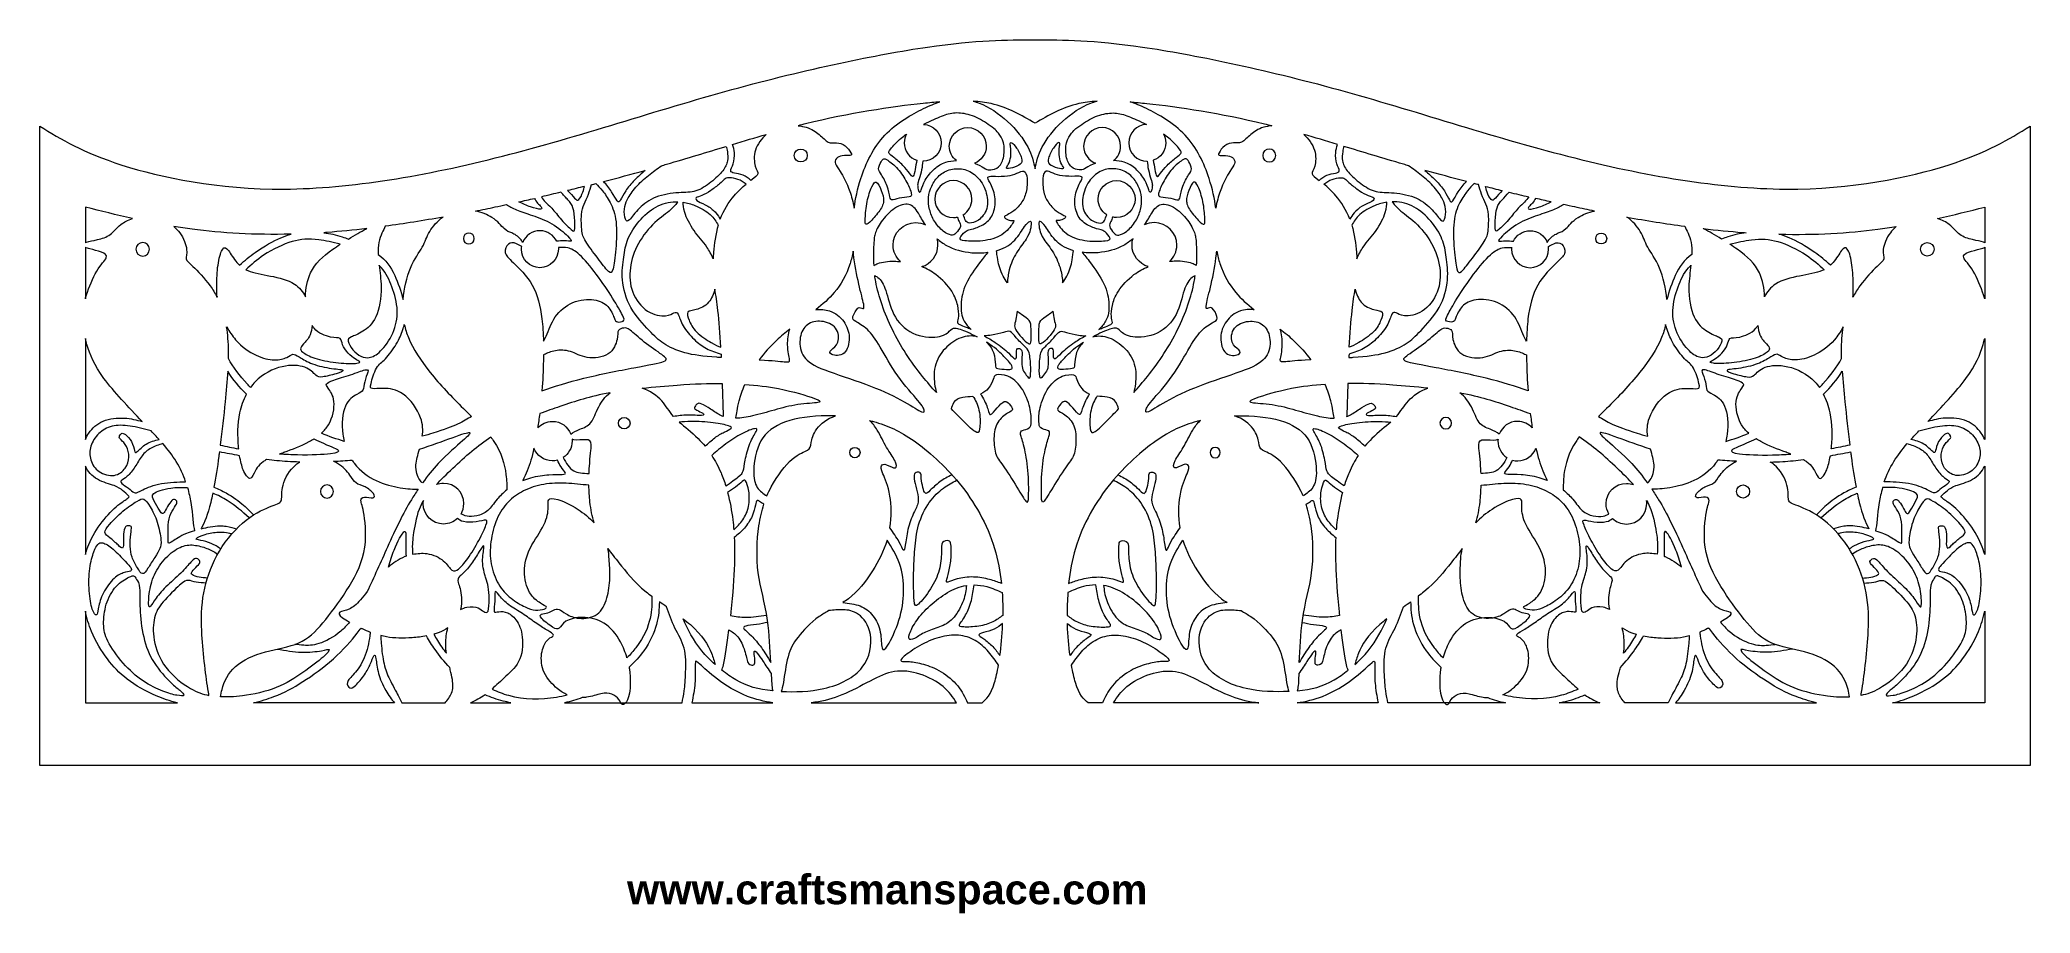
# Model space of a CAD drawing. Header units: millimetres. Extents: x -101 to 100, y -2 to 86.
import ezdxf

# ---------------------------------------------------------------- set-up
doc = ezdxf.new("R2010")
doc.units = ezdxf.units.MM
doc.header["$MEASUREMENT"] = 0
doc.layers.add('Layer 1', color=7, linetype='Continuous')

msp = doc.modelspace()

# ---------------------------------------------------------------- texts
at = {"insert": (-42.01, 1.79), "char_height": 3, "width": 81.9781, "attachment_point": 1}
msp.add_mtext('{\\fArial|b1|i0|c0|p34;www.craftsmanspace.com}', dxfattribs=at)

# ---------------------------------------------------------------- linework, layer by layer
at = {"layer": 'Layer 1', "lineweight": 9}
for points, knots in [([(-0.75, 86.2), (-3.66, 86.2), (-6.57, 86.2), (-11.62, 85.47), (-11.62, 85.47), (-16.67, 84.73), (-23.87, 83.25), (-31.42, 81.17), (-31.42, 81.17), (-38.97, 79.1), (-46.86, 76.42), (-54.61, 74.44), (-54.61, 74.44), (-62.36, 72.45), (-69.98, 71.16), (-76.67, 71.11), (-76.67, 71.11), (-83.36, 71.07), (-89.13, 72.27), (-93.1, 73.54), (-93.1, 73.54), (-97.07, 74.81), (-99.24, 76.14), (-101.41, 77.48), (-101.41, 77.48), (-101.41, 77.48), (-101.41, 12.82), (-101.41, 12.82), (-101.41, 12.82), (-101.41, 12.82), (-0.75, 12.82), (-0.75, 12.82), (-0.75, 12.82), (-0.75, 12.82), (99.9, 12.82), (99.9, 12.82), (99.9, 12.82), (99.9, 12.82), (99.9, 77.48), (99.9, 77.48), (99.9, 77.48), (97.73, 76.14), (95.57, 74.81), (91.6, 73.54), (91.6, 73.54), (87.63, 72.27), (81.86, 71.07), (75.17, 71.11), (75.17, 71.11), (68.47, 71.16), (60.86, 72.45), (53.11, 74.44), (53.11, 74.44), (45.35, 76.42), (37.46, 79.1), (29.92, 81.17), (29.92, 81.17), (22.37, 83.25), (15.17, 84.73), (10.12, 85.47), (10.12, 85.47), (5.06, 86.2), (2.16, 86.2), (-0.75, 86.2)], [0, 0, 0, 0, 0.058824, 0.058824, 0.058824, 0.058824, 0.117647, 0.117647, 0.117647, 0.117647, 0.176471, 0.176471, 0.176471, 0.176471, 0.235294, 0.235294, 0.235294, 0.235294, 0.294118, 0.294118, 0.294118, 0.294118, 0.352941, 0.352941, 0.352941, 0.352941, 0.411765, 0.411765, 0.411765, 0.411765, 0.470588, 0.470588, 0.470588, 0.470588, 0.529412, 0.529412, 0.529412, 0.529412, 0.588235, 0.588235, 0.588235, 0.588235, 0.647059, 0.647059, 0.647059, 0.647059, 0.705882, 0.705882, 0.705882, 0.705882, 0.764706, 0.764706, 0.764706, 0.764706, 0.823529, 0.823529, 0.823529, 0.823529, 0.882353, 0.882353, 0.882353, 0.882353, 1, 1, 1, 1]), ([(-19.04, 69.19), (-19.15, 69.82), (-19.31, 70.38), (-19.48, 70.87), (-19.48, 70.87), (-19.8, 71.77), (-20.18, 72.46), (-20.45, 72.89), (-20.45, 72.89), (-20.71, 73.32), (-20.87, 73.49), (-20.93, 73.68), (-20.93, 73.68), (-20.99, 73.86), (-20.96, 74.04), (-20.84, 74.19), (-20.84, 74.19), (-20.72, 74.33), (-20.51, 74.43), (-20.24, 74.47), (-20.24, 74.47), (-19.98, 74.52), (-19.65, 74.49), (-19.47, 74.51), (-19.47, 74.51), (-19.3, 74.53), (-19.27, 74.6), (-19.37, 74.79), (-19.37, 74.79), (-19.47, 74.98), (-19.69, 75.29), (-19.96, 75.49), (-19.96, 75.49), (-20.22, 75.69), (-20.54, 75.77), (-20.83, 75.78), (-20.83, 75.78), (-21.12, 75.8), (-21.38, 75.74), (-21.66, 75.87), (-21.66, 75.87), (-21.93, 76), (-22.23, 76.33), (-22.57, 76.62), (-22.57, 76.62), (-22.91, 76.92), (-23.31, 77.18), (-23.89, 77.36), (-23.89, 77.36), (-24.13, 77.43), (-24.41, 77.49), (-24.71, 77.52), (-24.71, 77.52), (-24.46, 77.59), (-24.21, 77.65), (-23.95, 77.71), (-23.95, 77.71), (-19.57, 78.79), (-15.23, 79.43), (-12.06, 79.77), (-12.06, 79.77), (-11.46, 79.83), (-10.91, 79.88), (-10.39, 79.92), (-10.39, 79.92), (-10.87, 79.77), (-11.4, 79.56), (-12.03, 79.25), (-12.03, 79.25), (-13.21, 78.68), (-14.77, 77.8), (-15.93, 76.56), (-15.93, 76.56), (-17.1, 75.32), (-17.87, 73.71), (-18.37, 72.17), (-18.37, 72.17), (-18.7, 71.14), (-18.91, 70.13), (-19.04, 69.19)], [0, 0, 0, 0, 0.047619, 0.047619, 0.047619, 0.047619, 0.095238, 0.095238, 0.095238, 0.095238, 0.142857, 0.142857, 0.142857, 0.142857, 0.190476, 0.190476, 0.190476, 0.190476, 0.238095, 0.238095, 0.238095, 0.238095, 0.285714, 0.285714, 0.285714, 0.285714, 0.333333, 0.333333, 0.333333, 0.333333, 0.380952, 0.380952, 0.380952, 0.380952, 0.428571, 0.428571, 0.428571, 0.428571, 0.47619, 0.47619, 0.47619, 0.47619, 0.52381, 0.52381, 0.52381, 0.52381, 0.571429, 0.571429, 0.571429, 0.571429, 0.619048, 0.619048, 0.619048, 0.619048, 0.666667, 0.666667, 0.666667, 0.666667, 0.714286, 0.714286, 0.714286, 0.714286, 0.761905, 0.761905, 0.761905, 0.761905, 0.809524, 0.809524, 0.809524, 0.809524, 0.857143, 0.857143, 0.857143, 0.857143, 0.904762, 0.904762, 0.904762, 0.904762, 1, 1, 1, 1]), ([(-4.9, 77.23), (-4.76, 77.11), (-4.63, 76.99), (-4.46, 76.76), (-4.46, 76.76), (-4.28, 76.54), (-4.06, 76.2), (-3.95, 75.79), (-3.95, 75.79), (-3.84, 75.38), (-3.83, 74.89), (-3.92, 74.44), (-3.92, 74.44), (-4, 73.99), (-4.18, 73.59), (-4.43, 73.36), (-4.43, 73.36), (-4.68, 73.13), (-5, 73.07), (-5.22, 73.05), (-5.22, 73.05), (-5.44, 73.03), (-5.57, 73.05), (-5.76, 73.15), (-5.76, 73.15), (-5.95, 73.26), (-6.2, 73.46), (-6.62, 73.63), (-6.62, 73.63), (-6.7, 73.66), (-6.78, 73.69), (-6.87, 73.72), (-6.87, 73.72), (-6.17, 73.99), (-5.68, 74.67), (-5.68, 75.46), (-5.68, 75.46), (-5.68, 76.49), (-6.52, 77.33), (-7.55, 77.33), (-7.55, 77.33), (-8.58, 77.33), (-9.42, 76.49), (-9.42, 75.46), (-9.42, 75.46), (-9.42, 74.86), (-9.14, 74.33), (-8.7, 73.99), (-8.7, 73.99), (-9.09, 73.98), (-9.45, 73.92), (-9.77, 73.82), (-9.77, 73.82), (-10.22, 73.68), (-10.58, 73.47), (-10.93, 73.15), (-10.93, 73.15), (-11.28, 72.83), (-11.63, 72.41), (-11.85, 72.02), (-11.85, 72.02), (-12.07, 71.63), (-12.17, 71.26), (-12.25, 71.04), (-12.25, 71.04), (-12.33, 70.83), (-12.4, 70.75), (-12.45, 70.8), (-12.45, 70.8), (-12.51, 70.86), (-12.56, 71.04), (-12.59, 71.2), (-12.59, 71.2), (-12.62, 71.36), (-12.63, 71.48), (-12.61, 71.61), (-12.61, 71.61), (-12.59, 71.74), (-12.55, 71.88), (-12.48, 72.13), (-12.48, 72.13), (-12.4, 72.38), (-12.29, 72.75), (-12.22, 73.06), (-12.22, 73.06), (-12.16, 73.38), (-12.13, 73.65), (-12.1, 73.92), (-12.1, 73.92), (-11.07, 73.92), (-10.24, 74.75), (-10.24, 75.79), (-10.24, 75.79), (-10.24, 76.79), (-11.03, 77.61), (-12.02, 77.65), (-12.02, 77.65), (-11.68, 77.82), (-11.34, 77.97), (-11.03, 78.11), (-11.03, 78.11), (-10.46, 78.37), (-9.98, 78.57), (-9.52, 78.69), (-9.52, 78.69), (-9.06, 78.81), (-8.61, 78.84), (-8.1, 78.77), (-8.1, 78.77), (-7.59, 78.7), (-7.01, 78.52), (-6.47, 78.25), (-6.47, 78.25), (-5.92, 77.97), (-5.41, 77.6), (-4.9, 77.23)], [0, 0, 0, 0, 0.033333, 0.033333, 0.033333, 0.033333, 0.066667, 0.066667, 0.066667, 0.066667, 0.1, 0.1, 0.1, 0.1, 0.133333, 0.133333, 0.133333, 0.133333, 0.166667, 0.166667, 0.166667, 0.166667, 0.2, 0.2, 0.2, 0.2, 0.233333, 0.233333, 0.233333, 0.233333, 0.266667, 0.266667, 0.266667, 0.266667, 0.3, 0.3, 0.3, 0.3, 0.333333, 0.333333, 0.333333, 0.333333, 0.366667, 0.366667, 0.366667, 0.366667, 0.4, 0.4, 0.4, 0.4, 0.433333, 0.433333, 0.433333, 0.433333, 0.466667, 0.466667, 0.466667, 0.466667, 0.5, 0.5, 0.5, 0.5, 0.533333, 0.533333, 0.533333, 0.533333, 0.566667, 0.566667, 0.566667, 0.566667, 0.6, 0.6, 0.6, 0.6, 0.633333, 0.633333, 0.633333, 0.633333, 0.666667, 0.666667, 0.666667, 0.666667, 0.7, 0.7, 0.7, 0.7, 0.733333, 0.733333, 0.733333, 0.733333, 0.766667, 0.766667, 0.766667, 0.766667, 0.8, 0.8, 0.8, 0.8, 0.833333, 0.833333, 0.833333, 0.833333, 0.866667, 0.866667, 0.866667, 0.866667, 0.9, 0.9, 0.9, 0.9, 0.933333, 0.933333, 0.933333, 0.933333, 1, 1, 1, 1]), ([(-0.75, 73.15), (-0.9, 73.85), (-1.05, 74.56), (-1.49, 75.38), (-1.49, 75.38), (-1.93, 76.21), (-2.65, 77.15), (-3.53, 77.96), (-3.53, 77.96), (-4.41, 78.76), (-5.43, 79.43), (-6.41, 79.8), (-6.41, 79.8), (-6.62, 79.88), (-6.82, 79.95), (-7.02, 80), (-7.02, 80), (-6.36, 79.96), (-5.76, 79.88), (-5.19, 79.75), (-5.19, 79.75), (-3.5, 79.36), (-2.13, 78.57), (-0.75, 77.77), (-0.75, 77.77), (0.62, 78.57), (2, 79.36), (3.69, 79.75), (3.69, 79.75), (4.25, 79.88), (4.85, 79.96), (5.52, 80), (5.52, 80), (5.32, 79.95), (5.11, 79.88), (4.91, 79.8), (4.91, 79.8), (3.93, 79.43), (2.9, 78.76), (2.02, 77.96), (2.02, 77.96), (1.15, 77.15), (0.42, 76.21), (-0.02, 75.38), (-0.02, 75.38), (-0.45, 74.56), (-0.6, 73.85), (-0.75, 73.15)], [0, 0, 0, 0, 0.076923, 0.076923, 0.076923, 0.076923, 0.153846, 0.153846, 0.153846, 0.153846, 0.230769, 0.230769, 0.230769, 0.230769, 0.307692, 0.307692, 0.307692, 0.307692, 0.384615, 0.384615, 0.384615, 0.384615, 0.461538, 0.461538, 0.461538, 0.461538, 0.538462, 0.538462, 0.538462, 0.538462, 0.615385, 0.615385, 0.615385, 0.615385, 0.692308, 0.692308, 0.692308, 0.692308, 0.769231, 0.769231, 0.769231, 0.769231, 0.846154, 0.846154, 0.846154, 0.846154, 1, 1, 1, 1]), ([(3.39, 77.23), (3.26, 77.11), (3.13, 76.99), (2.95, 76.76), (2.95, 76.76), (2.78, 76.54), (2.56, 76.2), (2.44, 75.79), (2.44, 75.79), (2.33, 75.38), (2.33, 74.89), (2.41, 74.44), (2.41, 74.44), (2.5, 73.99), (2.68, 73.59), (2.93, 73.36), (2.93, 73.36), (3.17, 73.13), (3.49, 73.07), (3.71, 73.05), (3.71, 73.05), (3.94, 73.03), (4.06, 73.05), (4.25, 73.15), (4.25, 73.15), (4.44, 73.26), (4.7, 73.46), (5.12, 73.63), (5.12, 73.63), (5.2, 73.66), (5.28, 73.69), (5.37, 73.72), (5.37, 73.72), (4.67, 73.99), (4.17, 74.67), (4.17, 75.46), (4.17, 75.46), (4.17, 76.49), (5.01, 77.33), (6.04, 77.33), (6.04, 77.33), (7.08, 77.33), (7.91, 76.49), (7.91, 75.46), (7.91, 75.46), (7.91, 74.86), (7.63, 74.33), (7.2, 73.99), (7.2, 73.99), (7.58, 73.98), (7.95, 73.92), (8.26, 73.82), (8.26, 73.82), (8.72, 73.68), (9.08, 73.47), (9.43, 73.15), (9.43, 73.15), (9.78, 72.83), (10.13, 72.41), (10.35, 72.02), (10.35, 72.02), (10.57, 71.63), (10.67, 71.26), (10.75, 71.04), (10.75, 71.04), (10.83, 70.83), (10.89, 70.75), (10.95, 70.8), (10.95, 70.8), (11.01, 70.86), (11.06, 71.04), (11.09, 71.2), (11.09, 71.2), (11.12, 71.36), (11.12, 71.48), (11.11, 71.61), (11.11, 71.61), (11.09, 71.74), (11.05, 71.88), (10.97, 72.13), (10.97, 72.13), (10.9, 72.38), (10.79, 72.75), (10.72, 73.06), (10.72, 73.06), (10.65, 73.38), (10.63, 73.65), (10.6, 73.92), (10.6, 73.92), (9.57, 73.92), (8.73, 74.75), (8.73, 75.79), (8.73, 75.79), (8.73, 76.79), (9.52, 77.61), (10.52, 77.65), (10.52, 77.65), (10.18, 77.82), (9.84, 77.97), (9.53, 78.11), (9.53, 78.11), (8.95, 78.37), (8.48, 78.57), (8.01, 78.69), (8.01, 78.69), (7.55, 78.81), (7.11, 78.84), (6.6, 78.77), (6.6, 78.77), (6.09, 78.7), (5.51, 78.52), (4.96, 78.25), (4.96, 78.25), (4.42, 77.97), (3.91, 77.6), (3.39, 77.23)], [0, 0, 0, 0, 0.033333, 0.033333, 0.033333, 0.033333, 0.066667, 0.066667, 0.066667, 0.066667, 0.1, 0.1, 0.1, 0.1, 0.133333, 0.133333, 0.133333, 0.133333, 0.166667, 0.166667, 0.166667, 0.166667, 0.2, 0.2, 0.2, 0.2, 0.233333, 0.233333, 0.233333, 0.233333, 0.266667, 0.266667, 0.266667, 0.266667, 0.3, 0.3, 0.3, 0.3, 0.333333, 0.333333, 0.333333, 0.333333, 0.366667, 0.366667, 0.366667, 0.366667, 0.4, 0.4, 0.4, 0.4, 0.433333, 0.433333, 0.433333, 0.433333, 0.466667, 0.466667, 0.466667, 0.466667, 0.5, 0.5, 0.5, 0.5, 0.533333, 0.533333, 0.533333, 0.533333, 0.566667, 0.566667, 0.566667, 0.566667, 0.6, 0.6, 0.6, 0.6, 0.633333, 0.633333, 0.633333, 0.633333, 0.666667, 0.666667, 0.666667, 0.666667, 0.7, 0.7, 0.7, 0.7, 0.733333, 0.733333, 0.733333, 0.733333, 0.766667, 0.766667, 0.766667, 0.766667, 0.8, 0.8, 0.8, 0.8, 0.833333, 0.833333, 0.833333, 0.833333, 0.866667, 0.866667, 0.866667, 0.866667, 0.9, 0.9, 0.9, 0.9, 0.933333, 0.933333, 0.933333, 0.933333, 1, 1, 1, 1]), ([(17.53, 69.19), (17.64, 69.82), (17.8, 70.38), (17.98, 70.87), (17.98, 70.87), (18.3, 71.77), (18.68, 72.46), (18.95, 72.89), (18.95, 72.89), (19.21, 73.32), (19.36, 73.49), (19.42, 73.68), (19.42, 73.68), (19.48, 73.86), (19.45, 74.04), (19.34, 74.19), (19.34, 74.19), (19.22, 74.33), (19.01, 74.43), (18.74, 74.47), (18.74, 74.47), (18.47, 74.52), (18.14, 74.49), (17.97, 74.51), (17.97, 74.51), (17.79, 74.53), (17.77, 74.6), (17.87, 74.79), (17.87, 74.79), (17.96, 74.98), (18.18, 75.29), (18.45, 75.49), (18.45, 75.49), (18.72, 75.69), (19.04, 75.77), (19.33, 75.78), (19.33, 75.78), (19.61, 75.8), (19.87, 75.74), (20.15, 75.87), (20.15, 75.87), (20.43, 76), (20.72, 76.33), (21.07, 76.62), (21.07, 76.62), (21.41, 76.92), (21.8, 77.18), (22.38, 77.36), (22.38, 77.36), (22.63, 77.43), (22.91, 77.49), (23.2, 77.52), (23.2, 77.52), (22.95, 77.59), (22.7, 77.65), (22.45, 77.71), (22.45, 77.71), (18.07, 78.79), (13.73, 79.43), (10.56, 79.77), (10.56, 79.77), (9.96, 79.83), (9.4, 79.88), (8.89, 79.92), (8.89, 79.92), (9.37, 79.77), (9.89, 79.56), (10.53, 79.25), (10.53, 79.25), (11.71, 78.68), (13.26, 77.8), (14.43, 76.56), (14.43, 76.56), (15.59, 75.32), (16.37, 73.71), (16.86, 72.17), (16.86, 72.17), (17.2, 71.14), (17.41, 70.13), (17.53, 69.19)], [0, 0, 0, 0, 0.047619, 0.047619, 0.047619, 0.047619, 0.095238, 0.095238, 0.095238, 0.095238, 0.142857, 0.142857, 0.142857, 0.142857, 0.190476, 0.190476, 0.190476, 0.190476, 0.238095, 0.238095, 0.238095, 0.238095, 0.285714, 0.285714, 0.285714, 0.285714, 0.333333, 0.333333, 0.333333, 0.333333, 0.380952, 0.380952, 0.380952, 0.380952, 0.428571, 0.428571, 0.428571, 0.428571, 0.47619, 0.47619, 0.47619, 0.47619, 0.52381, 0.52381, 0.52381, 0.52381, 0.571429, 0.571429, 0.571429, 0.571429, 0.619048, 0.619048, 0.619048, 0.619048, 0.666667, 0.666667, 0.666667, 0.666667, 0.714286, 0.714286, 0.714286, 0.714286, 0.761905, 0.761905, 0.761905, 0.761905, 0.809524, 0.809524, 0.809524, 0.809524, 0.857143, 0.857143, 0.857143, 0.857143, 0.904762, 0.904762, 0.904762, 0.904762, 1, 1, 1, 1]), ([(-27.93, 76.64), (-29.04, 76.32), (-30.18, 75.98), (-31.34, 75.63), (-31.34, 75.63), (-31.26, 75.36), (-31.18, 75.1), (-31.16, 74.76), (-31.16, 74.76), (-31.15, 74.42), (-31.19, 74.01), (-31.28, 73.68), (-31.28, 73.68), (-31.38, 73.35), (-31.53, 73.1), (-31.53, 72.96), (-31.53, 72.96), (-31.53, 72.82), (-31.38, 72.77), (-31.14, 72.73), (-31.14, 72.73), (-30.9, 72.68), (-30.57, 72.63), (-30.28, 72.51), (-30.28, 72.51), (-29.99, 72.38), (-29.74, 72.19), (-29.48, 71.99), (-29.48, 71.99), (-29.04, 72.33), (-28.81, 72.47), (-28.78, 72.65), (-28.78, 72.65), (-28.76, 72.82), (-28.94, 73.02), (-29.05, 73.43), (-29.05, 73.43), (-29.16, 73.84), (-29.21, 74.46), (-29.02, 75.06), (-29.02, 75.06), (-28.83, 75.64), (-28.44, 76.21), (-27.93, 76.64)], [0, 0, 0, 0, 0.083333, 0.083333, 0.083333, 0.083333, 0.166667, 0.166667, 0.166667, 0.166667, 0.25, 0.25, 0.25, 0.25, 0.333333, 0.333333, 0.333333, 0.333333, 0.416667, 0.416667, 0.416667, 0.416667, 0.5, 0.5, 0.5, 0.5, 0.583333, 0.583333, 0.583333, 0.583333, 0.666667, 0.666667, 0.666667, 0.666667, 0.75, 0.75, 0.75, 0.75, 0.833333, 0.833333, 0.833333, 0.833333, 1, 1, 1, 1]), ([(-12.71, 74.02), (-13.45, 74.27), (-13.97, 74.97), (-13.97, 75.79), (-13.97, 75.79), (-13.97, 76.11), (-13.89, 76.41), (-13.75, 76.68), (-13.75, 76.68), (-13.93, 76.55), (-14.11, 76.41), (-14.29, 76.26), (-14.29, 76.26), (-14.72, 75.89), (-15.13, 75.45), (-15.34, 75.17), (-15.34, 75.17), (-15.55, 74.9), (-15.56, 74.81), (-15.49, 74.71), (-15.49, 74.71), (-15.43, 74.61), (-15.28, 74.51), (-15.02, 74.31), (-15.02, 74.31), (-14.77, 74.11), (-14.41, 73.8), (-14.12, 73.51), (-14.12, 73.51), (-13.84, 73.22), (-13.63, 72.94), (-13.46, 72.72), (-13.46, 72.72), (-13.29, 72.5), (-13.16, 72.34), (-13.07, 72.41), (-13.07, 72.41), (-12.98, 72.49), (-12.93, 72.79), (-12.87, 73.1), (-12.87, 73.1), (-12.82, 73.4), (-12.77, 73.71), (-12.71, 74.02)], [0, 0, 0, 0, 0.083333, 0.083333, 0.083333, 0.083333, 0.166667, 0.166667, 0.166667, 0.166667, 0.25, 0.25, 0.25, 0.25, 0.333333, 0.333333, 0.333333, 0.333333, 0.416667, 0.416667, 0.416667, 0.416667, 0.5, 0.5, 0.5, 0.5, 0.583333, 0.583333, 0.583333, 0.583333, 0.666667, 0.666667, 0.666667, 0.666667, 0.75, 0.75, 0.75, 0.75, 0.833333, 0.833333, 0.833333, 0.833333, 1, 1, 1, 1]), ([(11.21, 74.02), (11.94, 74.27), (12.47, 74.97), (12.47, 75.79), (12.47, 75.79), (12.47, 76.11), (12.39, 76.41), (12.24, 76.68), (12.24, 76.68), (12.43, 76.55), (12.61, 76.41), (12.78, 76.26), (12.78, 76.26), (13.22, 75.89), (13.63, 75.45), (13.84, 75.17), (13.84, 75.17), (14.05, 74.9), (14.06, 74.81), (13.99, 74.71), (13.99, 74.71), (13.92, 74.61), (13.77, 74.51), (13.52, 74.31), (13.52, 74.31), (13.26, 74.11), (12.91, 73.8), (12.62, 73.51), (12.62, 73.51), (12.33, 73.22), (12.12, 72.94), (11.95, 72.72), (11.95, 72.72), (11.78, 72.5), (11.65, 72.34), (11.56, 72.41), (11.56, 72.41), (11.48, 72.49), (11.42, 72.79), (11.37, 73.1), (11.37, 73.1), (11.32, 73.4), (11.26, 73.71), (11.21, 74.02)], [0, 0, 0, 0, 0.083333, 0.083333, 0.083333, 0.083333, 0.166667, 0.166667, 0.166667, 0.166667, 0.25, 0.25, 0.25, 0.25, 0.333333, 0.333333, 0.333333, 0.333333, 0.416667, 0.416667, 0.416667, 0.416667, 0.5, 0.5, 0.5, 0.5, 0.583333, 0.583333, 0.583333, 0.583333, 0.666667, 0.666667, 0.666667, 0.666667, 0.75, 0.75, 0.75, 0.75, 0.833333, 0.833333, 0.833333, 0.833333, 1, 1, 1, 1]), ([(26.43, 76.64), (27.54, 76.32), (28.67, 75.98), (29.83, 75.63), (29.83, 75.63), (29.76, 75.36), (29.68, 75.1), (29.66, 74.76), (29.66, 74.76), (29.64, 74.42), (29.68, 74.01), (29.78, 73.68), (29.78, 73.68), (29.87, 73.35), (30.02, 73.1), (30.02, 72.96), (30.02, 72.96), (30.02, 72.82), (29.87, 72.77), (29.63, 72.73), (29.63, 72.73), (29.39, 72.68), (29.06, 72.63), (28.77, 72.51), (28.77, 72.51), (28.48, 72.38), (28.23, 72.19), (27.98, 71.99), (27.98, 71.99), (27.54, 72.33), (27.3, 72.47), (27.28, 72.65), (27.28, 72.65), (27.25, 72.82), (27.43, 73.02), (27.54, 73.43), (27.54, 73.43), (27.66, 73.84), (27.7, 74.46), (27.51, 75.06), (27.51, 75.06), (27.33, 75.64), (26.93, 76.21), (26.43, 76.64)], [0, 0, 0, 0, 0.083333, 0.083333, 0.083333, 0.083333, 0.166667, 0.166667, 0.166667, 0.166667, 0.25, 0.25, 0.25, 0.25, 0.333333, 0.333333, 0.333333, 0.333333, 0.416667, 0.416667, 0.416667, 0.416667, 0.5, 0.5, 0.5, 0.5, 0.583333, 0.583333, 0.583333, 0.583333, 0.666667, 0.666667, 0.666667, 0.666667, 0.75, 0.75, 0.75, 0.75, 0.833333, 0.833333, 0.833333, 0.833333, 1, 1, 1, 1]), ([(-31.99, 75.43), (-33.9, 74.85), (-35.9, 74.23), (-38.03, 73.62), (-38.03, 73.62), (-38.2, 73.57), (-38.37, 73.52), (-38.54, 73.47), (-38.54, 73.47), (-38.97, 73.16), (-39.4, 72.85), (-39.85, 72.49), (-39.85, 72.49), (-40.3, 72.13), (-40.76, 71.71), (-41.13, 71.29), (-41.13, 71.29), (-41.5, 70.87), (-41.77, 70.44), (-41.96, 70.09), (-41.96, 70.09), (-42.15, 69.73), (-42.25, 69.45), (-42.28, 69.09), (-42.28, 69.09), (-42.31, 68.73), (-42.26, 68.29), (-42.18, 68.06), (-42.18, 68.06), (-42.11, 67.82), (-42, 67.78), (-41.77, 68.01), (-41.77, 68.01), (-41.54, 68.23), (-41.2, 68.72), (-40.76, 69.17), (-40.76, 69.17), (-40.32, 69.61), (-39.8, 70.02), (-39.09, 70.29), (-39.09, 70.29), (-38.39, 70.56), (-37.5, 70.69), (-36.79, 70.74), (-36.79, 70.74), (-36.09, 70.79), (-35.57, 70.77), (-35.05, 70.93), (-35.05, 70.93), (-34.53, 71.09), (-34, 71.44), (-33.53, 71.81), (-33.53, 71.81), (-33.05, 72.19), (-32.62, 72.59), (-32.34, 72.95), (-32.34, 72.95), (-32.05, 73.32), (-31.91, 73.64), (-31.85, 73.97), (-31.85, 73.97), (-31.8, 74.3), (-31.83, 74.63), (-31.87, 74.88), (-31.87, 74.88), (-31.91, 75.12), (-31.95, 75.28), (-31.99, 75.43)], [0, 0, 0, 0, 0.055556, 0.055556, 0.055556, 0.055556, 0.111111, 0.111111, 0.111111, 0.111111, 0.166667, 0.166667, 0.166667, 0.166667, 0.222222, 0.222222, 0.222222, 0.222222, 0.277778, 0.277778, 0.277778, 0.277778, 0.333333, 0.333333, 0.333333, 0.333333, 0.388889, 0.388889, 0.388889, 0.388889, 0.444444, 0.444444, 0.444444, 0.444444, 0.5, 0.5, 0.5, 0.5, 0.555556, 0.555556, 0.555556, 0.555556, 0.611111, 0.611111, 0.611111, 0.611111, 0.666667, 0.666667, 0.666667, 0.666667, 0.722222, 0.722222, 0.722222, 0.722222, 0.777778, 0.777778, 0.777778, 0.777778, 0.833333, 0.833333, 0.833333, 0.833333, 0.888889, 0.888889, 0.888889, 0.888889, 1, 1, 1, 1]), ([(-24.44, 75.16), (-24.8, 75.16), (-25.1, 74.87), (-25.1, 74.5), (-25.1, 74.5), (-25.1, 74.14), (-24.8, 73.85), (-24.44, 73.85), (-24.44, 73.85), (-24.08, 73.85), (-23.78, 74.14), (-23.78, 74.5), (-23.78, 74.5), (-23.78, 74.87), (-24.08, 75.16), (-24.44, 75.16)], [0, 0, 0, 0, 0.2, 0.2, 0.2, 0.2, 0.4, 0.4, 0.4, 0.4, 0.6, 0.6, 0.6, 0.6, 1, 1, 1, 1]), ([(-3.2, 75.23), (-3.18, 75.01), (-3.17, 74.67), (-3.21, 74.37), (-3.21, 74.37), (-3.25, 74.07), (-3.34, 73.81), (-3.45, 73.61), (-3.45, 73.61), (-3.56, 73.42), (-3.7, 73.28), (-3.64, 73.23), (-3.64, 73.23), (-3.58, 73.17), (-3.32, 73.2), (-3.03, 73.27), (-3.03, 73.27), (-2.74, 73.35), (-2.42, 73.48), (-2.24, 73.63), (-2.24, 73.63), (-2.06, 73.78), (-2.02, 73.95), (-2.11, 74.25), (-2.11, 74.25), (-2.2, 74.54), (-2.42, 74.96), (-2.61, 75.26), (-2.61, 75.26), (-2.81, 75.56), (-2.99, 75.74), (-3.1, 75.79), (-3.1, 75.79), (-3.21, 75.84), (-3.26, 75.76), (-3.26, 75.66), (-3.26, 75.66), (-3.26, 75.57), (-3.22, 75.46), (-3.2, 75.23)], [0, 0, 0, 0, 0.090909, 0.090909, 0.090909, 0.090909, 0.181818, 0.181818, 0.181818, 0.181818, 0.272727, 0.272727, 0.272727, 0.272727, 0.363636, 0.363636, 0.363636, 0.363636, 0.454545, 0.454545, 0.454545, 0.454545, 0.545455, 0.545455, 0.545455, 0.545455, 0.636364, 0.636364, 0.636364, 0.636364, 0.727273, 0.727273, 0.727273, 0.727273, 0.818182, 0.818182, 0.818182, 0.818182, 1, 1, 1, 1]), ([(1.7, 75.23), (1.67, 75.01), (1.67, 74.67), (1.71, 74.37), (1.71, 74.37), (1.75, 74.07), (1.83, 73.81), (1.95, 73.61), (1.95, 73.61), (2.06, 73.42), (2.2, 73.28), (2.14, 73.23), (2.14, 73.23), (2.08, 73.17), (1.82, 73.2), (1.53, 73.27), (1.53, 73.27), (1.23, 73.35), (0.91, 73.48), (0.73, 73.63), (0.73, 73.63), (0.55, 73.78), (0.52, 73.95), (0.61, 74.25), (0.61, 74.25), (0.7, 74.54), (0.91, 74.96), (1.11, 75.26), (1.11, 75.26), (1.3, 75.56), (1.48, 75.74), (1.6, 75.79), (1.6, 75.79), (1.71, 75.84), (1.75, 75.76), (1.76, 75.66), (1.76, 75.66), (1.76, 75.57), (1.72, 75.46), (1.7, 75.23)], [0, 0, 0, 0, 0.090909, 0.090909, 0.090909, 0.090909, 0.181818, 0.181818, 0.181818, 0.181818, 0.272727, 0.272727, 0.272727, 0.272727, 0.363636, 0.363636, 0.363636, 0.363636, 0.454545, 0.454545, 0.454545, 0.454545, 0.545455, 0.545455, 0.545455, 0.545455, 0.636364, 0.636364, 0.636364, 0.636364, 0.727273, 0.727273, 0.727273, 0.727273, 0.818182, 0.818182, 0.818182, 0.818182, 1, 1, 1, 1]), ([(22.94, 75.16), (23.3, 75.16), (23.6, 74.87), (23.6, 74.5), (23.6, 74.5), (23.6, 74.14), (23.3, 73.85), (22.94, 73.85), (22.94, 73.85), (22.57, 73.85), (22.28, 74.14), (22.28, 74.5), (22.28, 74.5), (22.28, 74.87), (22.57, 75.16), (22.94, 75.16)], [0, 0, 0, 0, 0.2, 0.2, 0.2, 0.2, 0.4, 0.4, 0.4, 0.4, 0.6, 0.6, 0.6, 0.6, 1, 1, 1, 1]), ([(30.49, 75.43), (32.4, 74.85), (34.39, 74.23), (36.53, 73.62), (36.53, 73.62), (36.7, 73.57), (36.87, 73.52), (37.04, 73.47), (37.04, 73.47), (37.47, 73.16), (37.9, 72.85), (38.34, 72.49), (38.34, 72.49), (38.79, 72.13), (39.26, 71.71), (39.63, 71.29), (39.63, 71.29), (40, 70.87), (40.27, 70.44), (40.46, 70.09), (40.46, 70.09), (40.64, 69.73), (40.75, 69.45), (40.78, 69.09), (40.78, 69.09), (40.8, 68.73), (40.76, 68.29), (40.68, 68.06), (40.68, 68.06), (40.6, 67.82), (40.49, 67.78), (40.27, 68.01), (40.27, 68.01), (40.04, 68.23), (39.69, 68.72), (39.26, 69.17), (39.26, 69.17), (38.82, 69.61), (38.3, 70.02), (37.59, 70.29), (37.59, 70.29), (36.88, 70.56), (35.99, 70.69), (35.29, 70.74), (35.29, 70.74), (34.59, 70.79), (34.07, 70.77), (33.54, 70.93), (33.54, 70.93), (33.02, 71.09), (32.5, 71.44), (32.02, 71.81), (32.02, 71.81), (31.55, 72.19), (31.12, 72.59), (30.83, 72.95), (30.83, 72.95), (30.55, 73.32), (30.4, 73.64), (30.35, 73.97), (30.35, 73.97), (30.29, 74.3), (30.33, 74.63), (30.37, 74.88), (30.37, 74.88), (30.4, 75.12), (30.45, 75.28), (30.49, 75.43)], [0, 0, 0, 0, 0.055556, 0.055556, 0.055556, 0.055556, 0.111111, 0.111111, 0.111111, 0.111111, 0.166667, 0.166667, 0.166667, 0.166667, 0.222222, 0.222222, 0.222222, 0.222222, 0.277778, 0.277778, 0.277778, 0.277778, 0.333333, 0.333333, 0.333333, 0.333333, 0.388889, 0.388889, 0.388889, 0.388889, 0.444444, 0.444444, 0.444444, 0.444444, 0.5, 0.5, 0.5, 0.5, 0.555556, 0.555556, 0.555556, 0.555556, 0.611111, 0.611111, 0.611111, 0.611111, 0.666667, 0.666667, 0.666667, 0.666667, 0.722222, 0.722222, 0.722222, 0.722222, 0.777778, 0.777778, 0.777778, 0.777778, 0.833333, 0.833333, 0.833333, 0.833333, 0.888889, 0.888889, 0.888889, 0.888889, 1, 1, 1, 1]), ([(-40.19, 73), (-41.55, 72.62), (-42.96, 72.25), (-44.39, 71.88), (-44.39, 71.88), (-44.1, 71.54), (-43.8, 71.2), (-43.57, 70.84), (-43.57, 70.84), (-43.33, 70.47), (-43.15, 70.08), (-43.01, 69.92), (-43.01, 69.92), (-42.87, 69.75), (-42.79, 69.82), (-42.67, 70.02), (-42.67, 70.02), (-42.55, 70.23), (-42.39, 70.58), (-42.15, 70.94), (-42.15, 70.94), (-41.92, 71.3), (-41.6, 71.67), (-41.26, 72.02), (-41.26, 72.02), (-40.92, 72.36), (-40.56, 72.68), (-40.19, 73)], [0, 0, 0, 0, 0.125, 0.125, 0.125, 0.125, 0.25, 0.25, 0.25, 0.25, 0.375, 0.375, 0.375, 0.375, 0.5, 0.5, 0.5, 0.5, 0.625, 0.625, 0.625, 0.625, 0.75, 0.75, 0.75, 0.75, 1, 1, 1, 1]), ([(-16.27, 72.54), (-16.09, 72.26), (-15.87, 71.82), (-15.71, 71.4), (-15.71, 71.4), (-15.56, 70.98), (-15.47, 70.58), (-15.42, 70.33), (-15.42, 70.33), (-15.37, 70.09), (-15.35, 70), (-15.21, 70.01), (-15.21, 70.01), (-15.08, 70.01), (-14.83, 70.11), (-14.49, 70.18), (-14.49, 70.18), (-14.15, 70.24), (-13.73, 70.28), (-13.49, 70.33), (-13.49, 70.33), (-13.26, 70.38), (-13.2, 70.44), (-13.26, 70.68), (-13.26, 70.68), (-13.31, 70.92), (-13.48, 71.33), (-13.71, 71.79), (-13.71, 71.79), (-13.95, 72.24), (-14.27, 72.73), (-14.63, 73.13), (-14.63, 73.13), (-14.99, 73.54), (-15.39, 73.85), (-15.63, 74.02), (-15.63, 74.02), (-15.87, 74.18), (-15.96, 74.19), (-16.04, 74.16), (-16.04, 74.16), (-16.12, 74.13), (-16.2, 74.06), (-16.32, 73.87), (-16.32, 73.87), (-16.43, 73.68), (-16.57, 73.38), (-16.58, 73.17), (-16.58, 73.17), (-16.58, 72.95), (-16.45, 72.83), (-16.27, 72.54)], [0, 0, 0, 0, 0.071429, 0.071429, 0.071429, 0.071429, 0.142857, 0.142857, 0.142857, 0.142857, 0.214286, 0.214286, 0.214286, 0.214286, 0.285714, 0.285714, 0.285714, 0.285714, 0.357143, 0.357143, 0.357143, 0.357143, 0.428571, 0.428571, 0.428571, 0.428571, 0.5, 0.5, 0.5, 0.5, 0.571429, 0.571429, 0.571429, 0.571429, 0.642857, 0.642857, 0.642857, 0.642857, 0.714286, 0.714286, 0.714286, 0.714286, 0.785714, 0.785714, 0.785714, 0.785714, 0.857143, 0.857143, 0.857143, 0.857143, 1, 1, 1, 1]), ([(-8.61, 68.27), (-8.74, 68.25), (-8.87, 68.23), (-9.01, 68.23), (-9.01, 68.23), (-10.04, 68.23), (-10.88, 69.07), (-10.88, 70.1), (-10.88, 70.1), (-10.88, 71.13), (-10.04, 71.97), (-9.01, 71.97), (-9.01, 71.97), (-7.97, 71.97), (-7.14, 71.13), (-7.14, 70.1), (-7.14, 70.1), (-7.14, 69.44), (-7.48, 68.85), (-8.01, 68.52), (-8.01, 68.52), (-7.93, 68.31), (-7.86, 68.1), (-7.77, 67.94), (-7.77, 67.94), (-7.69, 67.79), (-7.59, 67.68), (-7.37, 67.67), (-7.37, 67.67), (-7.15, 67.66), (-6.81, 67.74), (-6.47, 67.98), (-6.47, 67.98), (-6.13, 68.22), (-5.78, 68.62), (-5.64, 69.15), (-5.64, 69.15), (-5.5, 69.68), (-5.56, 70.34), (-5.74, 70.91), (-5.74, 70.91), (-5.93, 71.48), (-6.23, 71.96), (-6.6, 72.33), (-6.6, 72.33), (-6.96, 72.69), (-7.38, 72.95), (-7.85, 73.08), (-7.85, 73.08), (-8.31, 73.2), (-8.82, 73.2), (-9.27, 73.09), (-9.27, 73.09), (-9.72, 72.98), (-10.11, 72.76), (-10.43, 72.47), (-10.43, 72.47), (-10.76, 72.17), (-11.01, 71.79), (-11.2, 71.42), (-11.2, 71.42), (-11.38, 71.04), (-11.5, 70.66), (-11.53, 70.26), (-11.53, 70.26), (-11.56, 69.87), (-11.51, 69.46), (-11.41, 69.05), (-11.41, 69.05), (-11.31, 68.64), (-11.17, 68.24), (-10.93, 67.86), (-10.93, 67.86), (-10.68, 67.47), (-10.34, 67.11), (-10.03, 66.86), (-10.03, 66.86), (-9.72, 66.62), (-9.44, 66.49), (-9.23, 66.46), (-9.23, 66.46), (-9.03, 66.44), (-8.9, 66.5), (-8.73, 66.67), (-8.73, 66.67), (-8.57, 66.84), (-8.36, 67.1), (-8.3, 67.31), (-8.3, 67.31), (-8.25, 67.52), (-8.35, 67.67), (-8.42, 67.82), (-8.42, 67.82), (-8.5, 67.97), (-8.55, 68.12), (-8.61, 68.27)], [0, 0, 0, 0, 0.04, 0.04, 0.04, 0.04, 0.08, 0.08, 0.08, 0.08, 0.12, 0.12, 0.12, 0.12, 0.16, 0.16, 0.16, 0.16, 0.2, 0.2, 0.2, 0.2, 0.24, 0.24, 0.24, 0.24, 0.28, 0.28, 0.28, 0.28, 0.32, 0.32, 0.32, 0.32, 0.36, 0.36, 0.36, 0.36, 0.4, 0.4, 0.4, 0.4, 0.44, 0.44, 0.44, 0.44, 0.48, 0.48, 0.48, 0.48, 0.52, 0.52, 0.52, 0.52, 0.56, 0.56, 0.56, 0.56, 0.6, 0.6, 0.6, 0.6, 0.64, 0.64, 0.64, 0.64, 0.68, 0.68, 0.68, 0.68, 0.72, 0.72, 0.72, 0.72, 0.76, 0.76, 0.76, 0.76, 0.8, 0.8, 0.8, 0.8, 0.84, 0.84, 0.84, 0.84, 0.88, 0.88, 0.88, 0.88, 0.92, 0.92, 0.92, 0.92, 1, 1, 1, 1]), ([(-2.58, 72.71), (-2.85, 72.58), (-3.16, 72.49), (-3.54, 72.44), (-3.54, 72.44), (-3.93, 72.39), (-4.41, 72.4), (-4.76, 72.4), (-4.76, 72.4), (-5.12, 72.41), (-5.35, 72.41), (-5.46, 72.36), (-5.46, 72.36), (-5.57, 72.31), (-5.55, 72.22), (-5.42, 71.96), (-5.42, 71.96), (-5.28, 71.7), (-5.02, 71.26), (-4.88, 70.74), (-4.88, 70.74), (-4.75, 70.23), (-4.74, 69.62), (-4.85, 69.1), (-4.85, 69.1), (-4.97, 68.58), (-5.22, 68.14), (-5.58, 67.82), (-5.58, 67.82), (-5.94, 67.5), (-6.4, 67.31), (-6.74, 67.18), (-6.74, 67.18), (-7.08, 67.06), (-7.3, 67.02), (-7.44, 66.98), (-7.44, 66.98), (-7.59, 66.95), (-7.66, 66.93), (-7.83, 66.78), (-7.83, 66.78), (-8, 66.63), (-8.27, 66.35), (-8.33, 66.18), (-8.33, 66.18), (-8.39, 66), (-8.25, 65.93), (-7.84, 65.88), (-7.84, 65.88), (-7.43, 65.83), (-6.74, 65.79), (-6.04, 65.88), (-6.04, 65.88), (-5.34, 65.96), (-4.63, 66.15), (-4.09, 66.5), (-4.09, 66.5), (-3.56, 66.85), (-3.21, 67.35), (-3.03, 67.62), (-3.03, 67.62), (-2.86, 67.89), (-2.86, 67.93), (-2.93, 67.94), (-2.93, 67.94), (-3.01, 67.95), (-3.17, 67.92), (-3.35, 67.96), (-3.35, 67.96), (-3.52, 68), (-3.73, 68.11), (-3.8, 68.2), (-3.8, 68.2), (-3.88, 68.29), (-3.84, 68.37), (-3.68, 68.45), (-3.68, 68.45), (-3.53, 68.54), (-3.27, 68.64), (-2.99, 68.84), (-2.99, 68.84), (-2.7, 69.05), (-2.4, 69.36), (-2.16, 69.69), (-2.16, 69.69), (-1.93, 70.02), (-1.76, 70.36), (-1.66, 70.8), (-1.66, 70.8), (-1.55, 71.25), (-1.51, 71.78), (-1.55, 72.18), (-1.55, 72.18), (-1.59, 72.58), (-1.7, 72.85), (-1.88, 72.91), (-1.88, 72.91), (-2.06, 72.97), (-2.3, 72.83), (-2.58, 72.71)], [0, 0, 0, 0, 0.038462, 0.038462, 0.038462, 0.038462, 0.076923, 0.076923, 0.076923, 0.076923, 0.115385, 0.115385, 0.115385, 0.115385, 0.153846, 0.153846, 0.153846, 0.153846, 0.192308, 0.192308, 0.192308, 0.192308, 0.230769, 0.230769, 0.230769, 0.230769, 0.269231, 0.269231, 0.269231, 0.269231, 0.307692, 0.307692, 0.307692, 0.307692, 0.346154, 0.346154, 0.346154, 0.346154, 0.384615, 0.384615, 0.384615, 0.384615, 0.423077, 0.423077, 0.423077, 0.423077, 0.461538, 0.461538, 0.461538, 0.461538, 0.5, 0.5, 0.5, 0.5, 0.538462, 0.538462, 0.538462, 0.538462, 0.576923, 0.576923, 0.576923, 0.576923, 0.615385, 0.615385, 0.615385, 0.615385, 0.653846, 0.653846, 0.653846, 0.653846, 0.692308, 0.692308, 0.692308, 0.692308, 0.730769, 0.730769, 0.730769, 0.730769, 0.769231, 0.769231, 0.769231, 0.769231, 0.807692, 0.807692, 0.807692, 0.807692, 0.846154, 0.846154, 0.846154, 0.846154, 0.884615, 0.884615, 0.884615, 0.884615, 0.923077, 0.923077, 0.923077, 0.923077, 1, 1, 1, 1]), ([(1.07, 72.71), (1.35, 72.58), (1.65, 72.49), (2.04, 72.44), (2.04, 72.44), (2.43, 72.39), (2.9, 72.4), (3.26, 72.4), (3.26, 72.4), (3.61, 72.41), (3.85, 72.41), (3.96, 72.36), (3.96, 72.36), (4.07, 72.31), (4.05, 72.22), (3.91, 71.96), (3.91, 71.96), (3.77, 71.7), (3.51, 71.26), (3.38, 70.74), (3.38, 70.74), (3.24, 70.23), (3.23, 69.62), (3.35, 69.1), (3.35, 69.1), (3.47, 68.58), (3.72, 68.14), (4.07, 67.82), (4.07, 67.82), (4.43, 67.5), (4.9, 67.31), (5.24, 67.18), (5.24, 67.18), (5.58, 67.06), (5.79, 67.02), (5.94, 66.98), (5.94, 66.98), (6.08, 66.95), (6.16, 66.93), (6.33, 66.78), (6.33, 66.78), (6.5, 66.63), (6.76, 66.35), (6.83, 66.18), (6.83, 66.18), (6.89, 66), (6.75, 65.93), (6.34, 65.88), (6.34, 65.88), (5.93, 65.83), (5.24, 65.79), (4.54, 65.88), (4.54, 65.88), (3.84, 65.96), (3.12, 66.15), (2.59, 66.5), (2.59, 66.5), (2.05, 66.85), (1.7, 67.35), (1.53, 67.62), (1.53, 67.62), (1.35, 67.89), (1.35, 67.93), (1.43, 67.94), (1.43, 67.94), (1.51, 67.95), (1.66, 67.92), (1.84, 67.96), (1.84, 67.96), (2.02, 68), (2.22, 68.11), (2.3, 68.2), (2.3, 68.2), (2.38, 68.29), (2.33, 68.37), (2.18, 68.45), (2.18, 68.45), (2.03, 68.54), (1.77, 68.64), (1.48, 68.84), (1.48, 68.84), (1.2, 69.05), (0.9, 69.36), (0.66, 69.69), (0.66, 69.69), (0.42, 70.02), (0.25, 70.36), (0.15, 70.8), (0.15, 70.8), (0.05, 71.25), (0.01, 71.78), (0.04, 72.18), (0.04, 72.18), (0.08, 72.58), (0.2, 72.85), (0.38, 72.91), (0.38, 72.91), (0.55, 72.97), (0.8, 72.83), (1.07, 72.71)], [0, 0, 0, 0, 0.038462, 0.038462, 0.038462, 0.038462, 0.076923, 0.076923, 0.076923, 0.076923, 0.115385, 0.115385, 0.115385, 0.115385, 0.153846, 0.153846, 0.153846, 0.153846, 0.192308, 0.192308, 0.192308, 0.192308, 0.230769, 0.230769, 0.230769, 0.230769, 0.269231, 0.269231, 0.269231, 0.269231, 0.307692, 0.307692, 0.307692, 0.307692, 0.346154, 0.346154, 0.346154, 0.346154, 0.384615, 0.384615, 0.384615, 0.384615, 0.423077, 0.423077, 0.423077, 0.423077, 0.461538, 0.461538, 0.461538, 0.461538, 0.5, 0.5, 0.5, 0.5, 0.538462, 0.538462, 0.538462, 0.538462, 0.576923, 0.576923, 0.576923, 0.576923, 0.615385, 0.615385, 0.615385, 0.615385, 0.653846, 0.653846, 0.653846, 0.653846, 0.692308, 0.692308, 0.692308, 0.692308, 0.730769, 0.730769, 0.730769, 0.730769, 0.769231, 0.769231, 0.769231, 0.769231, 0.807692, 0.807692, 0.807692, 0.807692, 0.846154, 0.846154, 0.846154, 0.846154, 0.884615, 0.884615, 0.884615, 0.884615, 0.923077, 0.923077, 0.923077, 0.923077, 1, 1, 1, 1]), ([(7.1, 68.27), (7.23, 68.25), (7.37, 68.23), (7.5, 68.23), (7.5, 68.23), (8.53, 68.23), (9.37, 69.07), (9.37, 70.1), (9.37, 70.1), (9.37, 71.13), (8.53, 71.97), (7.5, 71.97), (7.5, 71.97), (6.47, 71.97), (5.63, 71.13), (5.63, 70.1), (5.63, 70.1), (5.63, 69.44), (5.98, 68.85), (6.5, 68.52), (6.5, 68.52), (6.43, 68.31), (6.36, 68.1), (6.27, 67.94), (6.27, 67.94), (6.18, 67.79), (6.09, 67.68), (5.87, 67.67), (5.87, 67.67), (5.65, 67.66), (5.31, 67.74), (4.96, 67.98), (4.96, 67.98), (4.62, 68.22), (4.27, 68.62), (4.13, 69.15), (4.13, 69.15), (3.99, 69.68), (4.06, 70.34), (4.24, 70.91), (4.24, 70.91), (4.42, 71.48), (4.73, 71.96), (5.09, 72.33), (5.09, 72.33), (5.46, 72.69), (5.88, 72.95), (6.34, 73.08), (6.34, 73.08), (6.81, 73.2), (7.32, 73.2), (7.77, 73.09), (7.77, 73.09), (8.22, 72.98), (8.61, 72.76), (8.93, 72.47), (8.93, 72.47), (9.25, 72.17), (9.51, 71.79), (9.69, 71.42), (9.69, 71.42), (9.88, 71.04), (9.99, 70.66), (10.02, 70.26), (10.02, 70.26), (10.06, 69.87), (10, 69.46), (9.91, 69.05), (9.91, 69.05), (9.81, 68.64), (9.66, 68.24), (9.42, 67.86), (9.42, 67.86), (9.18, 67.47), (8.84, 67.11), (8.53, 66.86), (8.53, 66.86), (8.22, 66.62), (7.93, 66.49), (7.73, 66.46), (7.73, 66.46), (7.52, 66.44), (7.4, 66.5), (7.23, 66.67), (7.23, 66.67), (7.06, 66.84), (6.85, 67.1), (6.8, 67.31), (6.8, 67.31), (6.74, 67.52), (6.84, 67.67), (6.92, 67.82), (6.92, 67.82), (6.99, 67.97), (7.05, 68.12), (7.1, 68.27)], [0, 0, 0, 0, 0.04, 0.04, 0.04, 0.04, 0.08, 0.08, 0.08, 0.08, 0.12, 0.12, 0.12, 0.12, 0.16, 0.16, 0.16, 0.16, 0.2, 0.2, 0.2, 0.2, 0.24, 0.24, 0.24, 0.24, 0.28, 0.28, 0.28, 0.28, 0.32, 0.32, 0.32, 0.32, 0.36, 0.36, 0.36, 0.36, 0.4, 0.4, 0.4, 0.4, 0.44, 0.44, 0.44, 0.44, 0.48, 0.48, 0.48, 0.48, 0.52, 0.52, 0.52, 0.52, 0.56, 0.56, 0.56, 0.56, 0.6, 0.6, 0.6, 0.6, 0.64, 0.64, 0.64, 0.64, 0.68, 0.68, 0.68, 0.68, 0.72, 0.72, 0.72, 0.72, 0.76, 0.76, 0.76, 0.76, 0.8, 0.8, 0.8, 0.8, 0.84, 0.84, 0.84, 0.84, 0.88, 0.88, 0.88, 0.88, 0.92, 0.92, 0.92, 0.92, 1, 1, 1, 1]), ([(14.77, 72.54), (14.59, 72.26), (14.37, 71.82), (14.21, 71.4), (14.21, 71.4), (14.05, 70.98), (13.97, 70.58), (13.92, 70.33), (13.92, 70.33), (13.86, 70.09), (13.85, 70), (13.71, 70.01), (13.71, 70.01), (13.58, 70.01), (13.32, 70.11), (12.98, 70.18), (12.98, 70.18), (12.65, 70.24), (12.23, 70.28), (11.99, 70.33), (11.99, 70.33), (11.75, 70.38), (11.7, 70.44), (11.75, 70.68), (11.75, 70.68), (11.81, 70.92), (11.97, 71.33), (12.21, 71.79), (12.21, 71.79), (12.45, 72.24), (12.77, 72.73), (13.13, 73.13), (13.13, 73.13), (13.48, 73.54), (13.88, 73.85), (14.12, 74.02), (14.12, 74.02), (14.37, 74.18), (14.45, 74.19), (14.54, 74.16), (14.54, 74.16), (14.62, 74.13), (14.7, 74.06), (14.81, 73.87), (14.81, 73.87), (14.93, 73.68), (15.07, 73.38), (15.08, 73.17), (15.08, 73.17), (15.08, 72.95), (14.95, 72.83), (14.77, 72.54)], [0, 0, 0, 0, 0.071429, 0.071429, 0.071429, 0.071429, 0.142857, 0.142857, 0.142857, 0.142857, 0.214286, 0.214286, 0.214286, 0.214286, 0.285714, 0.285714, 0.285714, 0.285714, 0.357143, 0.357143, 0.357143, 0.357143, 0.428571, 0.428571, 0.428571, 0.428571, 0.5, 0.5, 0.5, 0.5, 0.571429, 0.571429, 0.571429, 0.571429, 0.642857, 0.642857, 0.642857, 0.642857, 0.714286, 0.714286, 0.714286, 0.714286, 0.785714, 0.785714, 0.785714, 0.785714, 0.857143, 0.857143, 0.857143, 0.857143, 1, 1, 1, 1]), ([(38.69, 73), (40.05, 72.62), (41.45, 72.25), (42.88, 71.88), (42.88, 71.88), (42.59, 71.54), (42.3, 71.2), (42.06, 70.84), (42.06, 70.84), (41.83, 70.47), (41.64, 70.08), (41.51, 69.92), (41.51, 69.92), (41.37, 69.75), (41.28, 69.82), (41.16, 70.02), (41.16, 70.02), (41.04, 70.23), (40.89, 70.58), (40.65, 70.94), (40.65, 70.94), (40.41, 71.3), (40.1, 71.67), (39.76, 72.02), (39.76, 72.02), (39.42, 72.36), (39.05, 72.68), (38.69, 73)], [0, 0, 0, 0, 0.125, 0.125, 0.125, 0.125, 0.25, 0.25, 0.25, 0.25, 0.375, 0.375, 0.375, 0.375, 0.5, 0.5, 0.5, 0.5, 0.625, 0.625, 0.625, 0.625, 0.75, 0.75, 0.75, 0.75, 1, 1, 1, 1]), ([(-50.68, 70.33), (-50.02, 70.48), (-49.36, 70.64), (-48.71, 70.8), (-48.71, 70.8), (-48.46, 70.52), (-48.21, 70.25), (-47.99, 70.02), (-47.99, 70.02), (-47.78, 69.78), (-47.59, 69.58), (-47.48, 69.22), (-47.48, 69.22), (-47.37, 68.86), (-47.33, 68.34), (-47.31, 67.91), (-47.31, 67.91), (-47.29, 67.48), (-47.29, 67.14), (-47.32, 66.97), (-47.32, 66.97), (-47.36, 66.81), (-47.43, 66.82), (-47.65, 67.01), (-47.65, 67.01), (-47.88, 67.21), (-48.27, 67.58), (-48.63, 68), (-48.63, 68), (-49, 68.41), (-49.35, 68.87), (-49.62, 69.17), (-49.62, 69.17), (-49.89, 69.47), (-50.1, 69.62), (-50.26, 69.79), (-50.26, 69.79), (-50.43, 69.96), (-50.56, 70.14), (-50.68, 70.33)], [0, 0, 0, 0, 0.090909, 0.090909, 0.090909, 0.090909, 0.181818, 0.181818, 0.181818, 0.181818, 0.272727, 0.272727, 0.272727, 0.272727, 0.363636, 0.363636, 0.363636, 0.363636, 0.454545, 0.454545, 0.454545, 0.454545, 0.545455, 0.545455, 0.545455, 0.545455, 0.636364, 0.636364, 0.636364, 0.636364, 0.727273, 0.727273, 0.727273, 0.727273, 0.818182, 0.818182, 0.818182, 0.818182, 1, 1, 1, 1]), ([(-48.02, 70.96), (-47.45, 71.1), (-46.88, 71.24), (-46.32, 71.38), (-46.32, 71.38), (-46.35, 71.22), (-46.39, 71.05), (-46.49, 70.79), (-46.49, 70.79), (-46.58, 70.53), (-46.75, 70.18), (-46.88, 70.05), (-46.88, 70.05), (-47.02, 69.92), (-47.14, 70.01), (-47.32, 70.2), (-47.32, 70.2), (-47.51, 70.39), (-47.76, 70.68), (-48.02, 70.96)], [0, 0, 0, 0, 0.166667, 0.166667, 0.166667, 0.166667, 0.333333, 0.333333, 0.333333, 0.333333, 0.5, 0.5, 0.5, 0.5, 0.666667, 0.666667, 0.666667, 0.666667, 1, 1, 1, 1]), ([(-45.17, 71.67), (-45.31, 71.64), (-45.46, 71.6), (-45.61, 71.56), (-45.61, 71.56), (-45.7, 71.25), (-45.79, 70.94), (-45.92, 70.59), (-45.92, 70.59), (-46.05, 70.25), (-46.22, 69.88), (-46.35, 69.57), (-46.35, 69.57), (-46.49, 69.25), (-46.58, 68.98), (-46.62, 68.51), (-46.62, 68.51), (-46.66, 68.03), (-46.64, 67.33), (-46.57, 66.86), (-46.57, 66.86), (-46.51, 66.38), (-46.4, 66.11), (-46.09, 65.64), (-46.09, 65.64), (-45.77, 65.16), (-45.24, 64.47), (-44.82, 63.92), (-44.82, 63.92), (-44.4, 63.37), (-44.1, 62.94), (-43.88, 62.76), (-43.88, 62.76), (-43.66, 62.58), (-43.53, 62.64), (-43.42, 63.04), (-43.42, 63.04), (-43.31, 63.44), (-43.22, 64.18), (-43.15, 65.07), (-43.15, 65.07), (-43.09, 65.95), (-43.04, 66.97), (-43.13, 67.79), (-43.13, 67.79), (-43.23, 68.62), (-43.46, 69.24), (-43.71, 69.74), (-43.71, 69.74), (-43.97, 70.24), (-44.25, 70.62), (-44.5, 70.93), (-44.5, 70.93), (-44.75, 71.23), (-44.96, 71.45), (-45.17, 71.67)], [0, 0, 0, 0, 0.066667, 0.066667, 0.066667, 0.066667, 0.133333, 0.133333, 0.133333, 0.133333, 0.2, 0.2, 0.2, 0.2, 0.266667, 0.266667, 0.266667, 0.266667, 0.333333, 0.333333, 0.333333, 0.333333, 0.4, 0.4, 0.4, 0.4, 0.466667, 0.466667, 0.466667, 0.466667, 0.533333, 0.533333, 0.533333, 0.533333, 0.6, 0.6, 0.6, 0.6, 0.666667, 0.666667, 0.666667, 0.666667, 0.733333, 0.733333, 0.733333, 0.733333, 0.8, 0.8, 0.8, 0.8, 0.866667, 0.866667, 0.866667, 0.866667, 1, 1, 1, 1]), ([(-29.97, 71.61), (-30.34, 71.3), (-30.78, 70.91), (-31.19, 70.43), (-31.19, 70.43), (-31.74, 69.78), (-32.24, 68.99), (-32.59, 68.08), (-32.59, 68.08), (-32.71, 68.28), (-32.83, 68.48), (-33.03, 68.71), (-33.03, 68.71), (-33.23, 68.94), (-33.51, 69.19), (-33.85, 69.39), (-33.85, 69.39), (-34.18, 69.58), (-34.57, 69.71), (-34.8, 69.85), (-34.8, 69.85), (-35.03, 69.99), (-35.1, 70.14), (-35.02, 70.23), (-35.02, 70.23), (-34.94, 70.32), (-34.71, 70.35), (-34.44, 70.46), (-34.44, 70.46), (-34.17, 70.57), (-33.87, 70.75), (-33.55, 70.96), (-33.55, 70.96), (-33.24, 71.17), (-32.92, 71.41), (-32.66, 71.63), (-32.66, 71.63), (-32.41, 71.85), (-32.22, 72.06), (-32.08, 72.16), (-32.08, 72.16), (-31.93, 72.27), (-31.82, 72.27), (-31.61, 72.25), (-31.61, 72.25), (-31.4, 72.23), (-31.09, 72.2), (-30.8, 72.09), (-30.8, 72.09), (-30.51, 71.98), (-30.24, 71.8), (-29.97, 71.61)], [0, 0, 0, 0, 0.071429, 0.071429, 0.071429, 0.071429, 0.142857, 0.142857, 0.142857, 0.142857, 0.214286, 0.214286, 0.214286, 0.214286, 0.285714, 0.285714, 0.285714, 0.285714, 0.357143, 0.357143, 0.357143, 0.357143, 0.428571, 0.428571, 0.428571, 0.428571, 0.5, 0.5, 0.5, 0.5, 0.571429, 0.571429, 0.571429, 0.571429, 0.642857, 0.642857, 0.642857, 0.642857, 0.714286, 0.714286, 0.714286, 0.714286, 0.785714, 0.785714, 0.785714, 0.785714, 0.857143, 0.857143, 0.857143, 0.857143, 1, 1, 1, 1]), ([(-17.25, 71.34), (-17.42, 70.97), (-17.61, 70.43), (-17.73, 69.84), (-17.73, 69.84), (-17.85, 69.24), (-17.9, 68.58), (-17.92, 68.18), (-17.92, 68.18), (-17.95, 67.78), (-17.95, 67.65), (-17.89, 67.59), (-17.89, 67.59), (-17.83, 67.53), (-17.72, 67.55), (-17.47, 67.78), (-17.47, 67.78), (-17.22, 68), (-16.84, 68.43), (-16.56, 68.81), (-16.56, 68.81), (-16.28, 69.19), (-16.1, 69.52), (-16.07, 69.87), (-16.07, 69.87), (-16.04, 70.23), (-16.16, 70.61), (-16.31, 70.98), (-16.31, 70.98), (-16.46, 71.36), (-16.64, 71.73), (-16.8, 71.81), (-16.8, 71.81), (-16.95, 71.9), (-17.09, 71.7), (-17.25, 71.34)], [0, 0, 0, 0, 0.1, 0.1, 0.1, 0.1, 0.2, 0.2, 0.2, 0.2, 0.3, 0.3, 0.3, 0.3, 0.4, 0.4, 0.4, 0.4, 0.5, 0.5, 0.5, 0.5, 0.6, 0.6, 0.6, 0.6, 0.7, 0.7, 0.7, 0.7, 0.8, 0.8, 0.8, 0.8, 1, 1, 1, 1]), ([(15.75, 71.34), (15.91, 70.97), (16.11, 70.43), (16.23, 69.84), (16.23, 69.84), (16.35, 69.24), (16.4, 68.58), (16.42, 68.18), (16.42, 68.18), (16.44, 67.78), (16.44, 67.65), (16.38, 67.59), (16.38, 67.59), (16.33, 67.53), (16.21, 67.55), (15.96, 67.78), (15.96, 67.78), (15.72, 68), (15.33, 68.43), (15.05, 68.81), (15.05, 68.81), (14.78, 69.19), (14.6, 69.52), (14.57, 69.87), (14.57, 69.87), (14.54, 70.23), (14.66, 70.61), (14.81, 70.98), (14.81, 70.98), (14.96, 71.36), (15.14, 71.73), (15.29, 71.81), (15.29, 71.81), (15.45, 71.9), (15.58, 71.7), (15.75, 71.34)], [0, 0, 0, 0, 0.1, 0.1, 0.1, 0.1, 0.2, 0.2, 0.2, 0.2, 0.3, 0.3, 0.3, 0.3, 0.4, 0.4, 0.4, 0.4, 0.5, 0.5, 0.5, 0.5, 0.6, 0.6, 0.6, 0.6, 0.7, 0.7, 0.7, 0.7, 0.8, 0.8, 0.8, 0.8, 1, 1, 1, 1]), ([(28.46, 71.61), (28.84, 71.3), (29.27, 70.91), (29.68, 70.43), (29.68, 70.43), (30.23, 69.78), (30.74, 68.99), (31.09, 68.08), (31.09, 68.08), (31.21, 68.28), (31.33, 68.48), (31.53, 68.71), (31.53, 68.71), (31.73, 68.94), (32.01, 69.19), (32.34, 69.39), (32.34, 69.39), (32.68, 69.58), (33.07, 69.71), (33.3, 69.85), (33.3, 69.85), (33.53, 69.99), (33.6, 70.14), (33.52, 70.23), (33.52, 70.23), (33.44, 70.32), (33.21, 70.35), (32.94, 70.46), (32.94, 70.46), (32.67, 70.57), (32.36, 70.75), (32.05, 70.96), (32.05, 70.96), (31.74, 71.17), (31.41, 71.41), (31.16, 71.63), (31.16, 71.63), (30.91, 71.85), (30.72, 72.06), (30.57, 72.16), (30.57, 72.16), (30.43, 72.27), (30.32, 72.27), (30.11, 72.25), (30.11, 72.25), (29.9, 72.23), (29.58, 72.2), (29.29, 72.09), (29.29, 72.09), (29, 71.98), (28.73, 71.8), (28.46, 71.61)], [0, 0, 0, 0, 0.071429, 0.071429, 0.071429, 0.071429, 0.142857, 0.142857, 0.142857, 0.142857, 0.214286, 0.214286, 0.214286, 0.214286, 0.285714, 0.285714, 0.285714, 0.285714, 0.357143, 0.357143, 0.357143, 0.357143, 0.428571, 0.428571, 0.428571, 0.428571, 0.5, 0.5, 0.5, 0.5, 0.571429, 0.571429, 0.571429, 0.571429, 0.642857, 0.642857, 0.642857, 0.642857, 0.714286, 0.714286, 0.714286, 0.714286, 0.785714, 0.785714, 0.785714, 0.785714, 0.857143, 0.857143, 0.857143, 0.857143, 1, 1, 1, 1]), ([(43.66, 71.67), (43.81, 71.64), (43.96, 71.6), (44.11, 71.56), (44.11, 71.56), (44.2, 71.25), (44.29, 70.94), (44.42, 70.59), (44.42, 70.59), (44.55, 70.25), (44.72, 69.88), (44.85, 69.57), (44.85, 69.57), (44.98, 69.25), (45.08, 68.98), (45.12, 68.51), (45.12, 68.51), (45.15, 68.03), (45.13, 67.33), (45.07, 66.86), (45.07, 66.86), (45, 66.38), (44.9, 66.11), (44.58, 65.64), (44.58, 65.64), (44.27, 65.16), (43.74, 64.47), (43.32, 63.92), (43.32, 63.92), (42.9, 63.37), (42.59, 62.94), (42.37, 62.76), (42.37, 62.76), (42.15, 62.58), (42.02, 62.64), (41.91, 63.04), (41.91, 63.04), (41.8, 63.44), (41.72, 64.18), (41.65, 65.07), (41.65, 65.07), (41.58, 65.95), (41.54, 66.97), (41.63, 67.79), (41.63, 67.79), (41.72, 68.62), (41.95, 69.24), (42.21, 69.74), (42.21, 69.74), (42.47, 70.24), (42.75, 70.62), (43, 70.93), (43, 70.93), (43.24, 71.23), (43.45, 71.45), (43.66, 71.67)], [0, 0, 0, 0, 0.066667, 0.066667, 0.066667, 0.066667, 0.133333, 0.133333, 0.133333, 0.133333, 0.2, 0.2, 0.2, 0.2, 0.266667, 0.266667, 0.266667, 0.266667, 0.333333, 0.333333, 0.333333, 0.333333, 0.4, 0.4, 0.4, 0.4, 0.466667, 0.466667, 0.466667, 0.466667, 0.533333, 0.533333, 0.533333, 0.533333, 0.6, 0.6, 0.6, 0.6, 0.666667, 0.666667, 0.666667, 0.666667, 0.733333, 0.733333, 0.733333, 0.733333, 0.8, 0.8, 0.8, 0.8, 0.866667, 0.866667, 0.866667, 0.866667, 1, 1, 1, 1]), ([(46.51, 70.96), (45.94, 71.1), (45.38, 71.24), (44.81, 71.38), (44.81, 71.38), (44.85, 71.22), (44.88, 71.05), (44.98, 70.79), (44.98, 70.79), (45.08, 70.53), (45.24, 70.18), (45.38, 70.05), (45.38, 70.05), (45.52, 69.92), (45.63, 70.01), (45.82, 70.2), (45.82, 70.2), (46, 70.39), (46.26, 70.68), (46.51, 70.96)], [0, 0, 0, 0, 0.166667, 0.166667, 0.166667, 0.166667, 0.333333, 0.333333, 0.333333, 0.333333, 0.5, 0.5, 0.5, 0.5, 0.666667, 0.666667, 0.666667, 0.666667, 1, 1, 1, 1]), ([(49.18, 70.33), (48.52, 70.48), (47.86, 70.64), (47.2, 70.8), (47.2, 70.8), (46.95, 70.52), (46.71, 70.25), (46.49, 70.02), (46.49, 70.02), (46.27, 69.78), (46.09, 69.58), (45.98, 69.22), (45.98, 69.22), (45.86, 68.86), (45.82, 68.34), (45.8, 67.91), (45.8, 67.91), (45.78, 67.48), (45.78, 67.14), (45.82, 66.97), (45.82, 66.97), (45.85, 66.81), (45.92, 66.82), (46.15, 67.01), (46.15, 67.01), (46.38, 67.21), (46.76, 67.58), (47.13, 68), (47.13, 68), (47.5, 68.41), (47.84, 68.87), (48.12, 69.17), (48.12, 69.17), (48.39, 69.47), (48.59, 69.62), (48.76, 69.79), (48.76, 69.79), (48.92, 69.96), (49.05, 70.14), (49.18, 70.33)], [0, 0, 0, 0, 0.090909, 0.090909, 0.090909, 0.090909, 0.181818, 0.181818, 0.181818, 0.181818, 0.272727, 0.272727, 0.272727, 0.272727, 0.363636, 0.363636, 0.363636, 0.363636, 0.454545, 0.454545, 0.454545, 0.454545, 0.545455, 0.545455, 0.545455, 0.545455, 0.636364, 0.636364, 0.636364, 0.636364, 0.727273, 0.727273, 0.727273, 0.727273, 0.818182, 0.818182, 0.818182, 0.818182, 1, 1, 1, 1]), ([(-96.8, 65.68), (-96.8, 65.68), (-96.8, 69.28), (-96.8, 69.28), (-96.8, 69.28), (-95.23, 68.89), (-93.66, 68.49), (-92.03, 68.13), (-92.03, 68.13), (-92.49, 67.98), (-92.9, 67.77), (-93.21, 67.54), (-93.21, 67.54), (-93.68, 67.19), (-93.93, 66.79), (-94.29, 66.52), (-94.29, 66.52), (-94.65, 66.25), (-95.14, 66.1), (-95.58, 66), (-95.58, 66), (-96.02, 65.89), (-96.41, 65.84), (-96.67, 65.74), (-96.67, 65.74), (-96.72, 65.72), (-96.77, 65.7), (-96.8, 65.68)], [0, 0, 0, 0, 0.125, 0.125, 0.125, 0.125, 0.25, 0.25, 0.25, 0.25, 0.375, 0.375, 0.375, 0.375, 0.5, 0.5, 0.5, 0.5, 0.625, 0.625, 0.625, 0.625, 0.75, 0.75, 0.75, 0.75, 1, 1, 1, 1]), ([(-52.56, 65.72), (-52.29, 66.41), (-51.61, 66.9), (-50.82, 66.9), (-50.82, 66.9), (-50.08, 66.9), (-49.43, 66.46), (-49.13, 65.83), (-49.13, 65.83), (-48.87, 65.87), (-48.61, 65.9), (-48.33, 65.88), (-48.33, 65.88), (-48.05, 65.87), (-47.77, 65.81), (-47.68, 65.85), (-47.68, 65.85), (-47.59, 65.89), (-47.7, 66.04), (-48.04, 66.37), (-48.04, 66.37), (-48.39, 66.71), (-48.97, 67.22), (-49.61, 67.6), (-49.61, 67.6), (-50.25, 67.98), (-50.95, 68.23), (-51.58, 68.44), (-51.58, 68.44), (-52.2, 68.66), (-52.76, 68.83), (-53.19, 69.01), (-53.19, 69.01), (-53.62, 69.19), (-53.92, 69.36), (-54.23, 69.54), (-54.23, 69.54), (-54.6, 69.46), (-54.97, 69.38), (-55.35, 69.3), (-55.35, 69.3), (-56.02, 69.16), (-56.69, 69.03), (-57.35, 68.89), (-57.35, 68.89), (-56.73, 68.77), (-56.13, 68.53), (-55.68, 68.25), (-55.68, 68.25), (-55.07, 67.86), (-54.73, 67.37), (-54.45, 67.11), (-54.45, 67.11), (-54.18, 66.84), (-53.96, 66.79), (-53.68, 66.67), (-53.68, 66.67), (-53.39, 66.55), (-53.05, 66.36), (-52.79, 66.05), (-52.79, 66.05), (-52.7, 65.95), (-52.62, 65.83), (-52.56, 65.72)], [0, 0, 0, 0, 0.058824, 0.058824, 0.058824, 0.058824, 0.117647, 0.117647, 0.117647, 0.117647, 0.176471, 0.176471, 0.176471, 0.176471, 0.235294, 0.235294, 0.235294, 0.235294, 0.294118, 0.294118, 0.294118, 0.294118, 0.352941, 0.352941, 0.352941, 0.352941, 0.411765, 0.411765, 0.411765, 0.411765, 0.470588, 0.470588, 0.470588, 0.470588, 0.529412, 0.529412, 0.529412, 0.529412, 0.588235, 0.588235, 0.588235, 0.588235, 0.647059, 0.647059, 0.647059, 0.647059, 0.705882, 0.705882, 0.705882, 0.705882, 0.764706, 0.764706, 0.764706, 0.764706, 0.823529, 0.823529, 0.823529, 0.823529, 0.882353, 0.882353, 0.882353, 0.882353, 1, 1, 1, 1]), ([(-51.36, 70.17), (-51.9, 70.05), (-52.44, 69.93), (-52.97, 69.81), (-52.97, 69.81), (-52.57, 69.63), (-52.17, 69.45), (-51.77, 69.31), (-51.77, 69.31), (-51.36, 69.17), (-50.95, 69.07), (-50.77, 69.08), (-50.77, 69.08), (-50.58, 69.09), (-50.62, 69.22), (-50.71, 69.33), (-50.71, 69.33), (-50.81, 69.45), (-50.95, 69.55), (-51.07, 69.69), (-51.07, 69.69), (-51.18, 69.83), (-51.27, 70), (-51.36, 70.17)], [0, 0, 0, 0, 0.142857, 0.142857, 0.142857, 0.142857, 0.285714, 0.285714, 0.285714, 0.285714, 0.428571, 0.428571, 0.428571, 0.428571, 0.571429, 0.571429, 0.571429, 0.571429, 0.714286, 0.714286, 0.714286, 0.714286, 1, 1, 1, 1]), ([(-36.87, 69.83), (-36.95, 69.83), (-37.03, 69.83), (-37.1, 69.83), (-37.1, 69.83), (-37.78, 69.82), (-38.47, 69.63), (-39.1, 69.29), (-39.1, 69.29), (-39.72, 68.94), (-40.3, 68.44), (-40.78, 67.87), (-40.78, 67.87), (-41.27, 67.3), (-41.67, 66.66), (-41.92, 66.06), (-41.92, 66.06), (-42.16, 65.45), (-42.25, 64.89), (-42.35, 64.23), (-42.35, 64.23), (-42.44, 63.56), (-42.55, 62.8), (-42.47, 61.92), (-42.47, 61.92), (-42.39, 61.04), (-42.13, 60.04), (-41.62, 59.13), (-41.62, 59.13), (-41.11, 58.23), (-40.36, 57.41), (-39.79, 56.81), (-39.79, 56.81), (-39.22, 56.22), (-38.84, 55.85), (-38.29, 55.49), (-38.29, 55.49), (-37.75, 55.13), (-37.03, 54.79), (-36.17, 54.55), (-36.17, 54.55), (-35.31, 54.32), (-34.31, 54.2), (-32.93, 54.1), (-32.93, 54.1), (-32.79, 54.09), (-32.64, 54.08), (-32.5, 54.07), (-32.5, 54.07), (-32.5, 54.18), (-32.51, 54.3), (-32.51, 54.41), (-32.51, 54.41), (-33.02, 54.58), (-33.53, 54.75), (-33.98, 54.99), (-33.98, 54.99), (-34.43, 55.23), (-34.82, 55.53), (-35.23, 55.92), (-35.23, 55.92), (-35.64, 56.32), (-36.07, 56.81), (-36.34, 57.28), (-36.34, 57.28), (-36.61, 57.76), (-36.72, 58.22), (-36.85, 58.45), (-36.85, 58.45), (-36.97, 58.68), (-37.11, 58.68), (-37.28, 58.59), (-37.28, 58.59), (-37.46, 58.51), (-37.66, 58.33), (-38.12, 58.3), (-38.12, 58.3), (-38.58, 58.27), (-39.29, 58.37), (-39.93, 58.78), (-39.93, 58.78), (-40.57, 59.19), (-41.13, 59.92), (-41.44, 60.7), (-41.44, 60.7), (-41.74, 61.48), (-41.79, 62.32), (-41.68, 63.15), (-41.68, 63.15), (-41.57, 63.98), (-41.3, 64.8), (-40.86, 65.6), (-40.86, 65.6), (-40.42, 66.39), (-39.8, 67.17), (-39.2, 67.73), (-39.2, 67.73), (-38.6, 68.29), (-38.02, 68.64), (-37.59, 69.03), (-37.59, 69.03), (-37.28, 69.32), (-37.04, 69.62), (-36.87, 69.83)], [0, 0, 0, 0, 0.037037, 0.037037, 0.037037, 0.037037, 0.074074, 0.074074, 0.074074, 0.074074, 0.111111, 0.111111, 0.111111, 0.111111, 0.148148, 0.148148, 0.148148, 0.148148, 0.185185, 0.185185, 0.185185, 0.185185, 0.222222, 0.222222, 0.222222, 0.222222, 0.259259, 0.259259, 0.259259, 0.259259, 0.296296, 0.296296, 0.296296, 0.296296, 0.333333, 0.333333, 0.333333, 0.333333, 0.37037, 0.37037, 0.37037, 0.37037, 0.407407, 0.407407, 0.407407, 0.407407, 0.444444, 0.444444, 0.444444, 0.444444, 0.481481, 0.481481, 0.481481, 0.481481, 0.518519, 0.518519, 0.518519, 0.518519, 0.555556, 0.555556, 0.555556, 0.555556, 0.592593, 0.592593, 0.592593, 0.592593, 0.62963, 0.62963, 0.62963, 0.62963, 0.666667, 0.666667, 0.666667, 0.666667, 0.703704, 0.703704, 0.703704, 0.703704, 0.740741, 0.740741, 0.740741, 0.740741, 0.777778, 0.777778, 0.777778, 0.777778, 0.814815, 0.814815, 0.814815, 0.814815, 0.851852, 0.851852, 0.851852, 0.851852, 0.888889, 0.888889, 0.888889, 0.888889, 0.925926, 0.925926, 0.925926, 0.925926, 1, 1, 1, 1]), ([(-36.34, 69.78), (-36.31, 69.55), (-36.33, 69.23), (-36.18, 68.74), (-36.18, 68.74), (-36.01, 68.22), (-35.66, 67.51), (-35.24, 66.91), (-35.24, 66.91), (-34.83, 66.31), (-34.34, 65.83), (-33.94, 65.24), (-33.94, 65.24), (-33.69, 64.88), (-33.48, 64.48), (-33.31, 64.07), (-33.31, 64.07), (-33.3, 64.27), (-33.28, 64.49), (-33.26, 64.72), (-33.26, 64.72), (-33.19, 65.55), (-33.06, 66.55), (-32.8, 67.47), (-32.8, 67.47), (-33.01, 67.83), (-33.23, 68.2), (-33.61, 68.54), (-33.61, 68.54), (-34, 68.89), (-34.55, 69.21), (-35.16, 69.45), (-35.16, 69.45), (-35.53, 69.6), (-35.93, 69.71), (-36.34, 69.78)], [0, 0, 0, 0, 0.1, 0.1, 0.1, 0.1, 0.2, 0.2, 0.2, 0.2, 0.3, 0.3, 0.3, 0.3, 0.4, 0.4, 0.4, 0.4, 0.5, 0.5, 0.5, 0.5, 0.6, 0.6, 0.6, 0.6, 0.7, 0.7, 0.7, 0.7, 0.8, 0.8, 0.8, 0.8, 1, 1, 1, 1]), ([(-17.06, 63.39), (-17.11, 64.14), (-17.09, 64.78), (-17.07, 65.23), (-17.07, 65.23), (-17.04, 65.99), (-17.02, 66.24), (-16.92, 66.58), (-16.92, 66.58), (-16.82, 66.91), (-16.64, 67.31), (-16.3, 67.79), (-16.3, 67.79), (-15.96, 68.26), (-15.47, 68.81), (-14.95, 69.16), (-14.95, 69.16), (-14.44, 69.5), (-13.91, 69.64), (-13.51, 69.55), (-13.51, 69.55), (-13.11, 69.46), (-12.85, 69.15), (-12.55, 68.68), (-12.55, 68.68), (-12.34, 68.34), (-12.11, 67.91), (-11.83, 67.48), (-11.83, 67.48), (-12.13, 67.63), (-12.47, 67.72), (-12.83, 67.72), (-12.83, 67.72), (-14.08, 67.72), (-15.1, 66.7), (-15.1, 65.45), (-15.1, 65.45), (-15.1, 64.79), (-14.82, 64.2), (-14.36, 63.78), (-14.36, 63.78), (-14.57, 63.8), (-14.78, 63.81), (-14.97, 63.82), (-14.97, 63.82), (-15.63, 63.83), (-16.19, 63.75), (-16.65, 63.58), (-16.65, 63.58), (-16.8, 63.52), (-16.94, 63.46), (-17.06, 63.39)], [0, 0, 0, 0, 0.071429, 0.071429, 0.071429, 0.071429, 0.142857, 0.142857, 0.142857, 0.142857, 0.214286, 0.214286, 0.214286, 0.214286, 0.285714, 0.285714, 0.285714, 0.285714, 0.357143, 0.357143, 0.357143, 0.357143, 0.428571, 0.428571, 0.428571, 0.428571, 0.5, 0.5, 0.5, 0.5, 0.571429, 0.571429, 0.571429, 0.571429, 0.642857, 0.642857, 0.642857, 0.642857, 0.714286, 0.714286, 0.714286, 0.714286, 0.785714, 0.785714, 0.785714, 0.785714, 0.857143, 0.857143, 0.857143, 0.857143, 1, 1, 1, 1]), ([(15.56, 63.39), (15.6, 64.14), (15.58, 64.78), (15.57, 65.23), (15.57, 65.23), (15.54, 65.99), (15.51, 66.24), (15.41, 66.58), (15.41, 66.58), (15.31, 66.91), (15.13, 67.31), (14.8, 67.79), (14.8, 67.79), (14.46, 68.26), (13.96, 68.81), (13.45, 69.16), (13.45, 69.16), (12.94, 69.5), (12.4, 69.64), (12.01, 69.55), (12.01, 69.55), (11.61, 69.46), (11.34, 69.15), (11.05, 68.68), (11.05, 68.68), (10.83, 68.34), (10.61, 67.91), (10.33, 67.48), (10.33, 67.48), (10.63, 67.63), (10.97, 67.72), (11.33, 67.72), (11.33, 67.72), (12.58, 67.72), (13.59, 66.7), (13.59, 65.45), (13.59, 65.45), (13.59, 64.79), (13.31, 64.2), (12.86, 63.78), (12.86, 63.78), (13.07, 63.8), (13.27, 63.81), (13.47, 63.82), (13.47, 63.82), (14.13, 63.83), (14.69, 63.75), (15.15, 63.58), (15.15, 63.58), (15.29, 63.52), (15.43, 63.46), (15.56, 63.39)], [0, 0, 0, 0, 0.071429, 0.071429, 0.071429, 0.071429, 0.142857, 0.142857, 0.142857, 0.142857, 0.214286, 0.214286, 0.214286, 0.214286, 0.285714, 0.285714, 0.285714, 0.285714, 0.357143, 0.357143, 0.357143, 0.357143, 0.428571, 0.428571, 0.428571, 0.428571, 0.5, 0.5, 0.5, 0.5, 0.571429, 0.571429, 0.571429, 0.571429, 0.642857, 0.642857, 0.642857, 0.642857, 0.714286, 0.714286, 0.714286, 0.714286, 0.785714, 0.785714, 0.785714, 0.785714, 0.857143, 0.857143, 0.857143, 0.857143, 1, 1, 1, 1]), ([(35.36, 69.83), (35.44, 69.83), (35.52, 69.83), (35.6, 69.83), (35.6, 69.83), (36.28, 69.82), (36.96, 69.63), (37.59, 69.29), (37.59, 69.29), (38.22, 68.94), (38.79, 68.44), (39.28, 67.87), (39.28, 67.87), (39.77, 67.3), (40.17, 66.66), (40.41, 66.06), (40.41, 66.06), (40.66, 65.45), (40.75, 64.89), (40.84, 64.23), (40.84, 64.23), (40.94, 63.56), (41.04, 62.8), (40.96, 61.92), (40.96, 61.92), (40.89, 61.04), (40.63, 60.04), (40.12, 59.13), (40.12, 59.13), (39.61, 58.23), (38.85, 57.41), (38.29, 56.81), (38.29, 56.81), (37.72, 56.22), (37.34, 55.85), (36.79, 55.49), (36.79, 55.49), (36.24, 55.13), (35.53, 54.79), (34.67, 54.55), (34.67, 54.55), (33.81, 54.32), (32.8, 54.2), (31.42, 54.1), (31.42, 54.1), (31.28, 54.09), (31.14, 54.08), (30.99, 54.07), (30.99, 54.07), (31, 54.18), (31, 54.3), (31.01, 54.41), (31.01, 54.41), (31.52, 54.58), (32.03, 54.75), (32.48, 54.99), (32.48, 54.99), (32.93, 55.23), (33.32, 55.53), (33.73, 55.92), (33.73, 55.92), (34.13, 56.32), (34.57, 56.81), (34.84, 57.28), (34.84, 57.28), (35.11, 57.76), (35.22, 58.22), (35.34, 58.45), (35.34, 58.45), (35.47, 58.68), (35.61, 58.68), (35.78, 58.59), (35.78, 58.59), (35.95, 58.51), (36.16, 58.33), (36.62, 58.3), (36.62, 58.3), (37.08, 58.27), (37.79, 58.37), (38.42, 58.78), (38.42, 58.78), (39.06, 59.19), (39.63, 59.92), (39.93, 60.7), (39.93, 60.7), (40.24, 61.48), (40.28, 62.32), (40.18, 63.15), (40.18, 63.15), (40.07, 63.98), (39.8, 64.8), (39.36, 65.6), (39.36, 65.6), (38.92, 66.39), (38.3, 67.17), (37.7, 67.73), (37.7, 67.73), (37.1, 68.29), (36.52, 68.64), (36.09, 69.03), (36.09, 69.03), (35.77, 69.32), (35.54, 69.62), (35.36, 69.83)], [0, 0, 0, 0, 0.037037, 0.037037, 0.037037, 0.037037, 0.074074, 0.074074, 0.074074, 0.074074, 0.111111, 0.111111, 0.111111, 0.111111, 0.148148, 0.148148, 0.148148, 0.148148, 0.185185, 0.185185, 0.185185, 0.185185, 0.222222, 0.222222, 0.222222, 0.222222, 0.259259, 0.259259, 0.259259, 0.259259, 0.296296, 0.296296, 0.296296, 0.296296, 0.333333, 0.333333, 0.333333, 0.333333, 0.37037, 0.37037, 0.37037, 0.37037, 0.407407, 0.407407, 0.407407, 0.407407, 0.444444, 0.444444, 0.444444, 0.444444, 0.481481, 0.481481, 0.481481, 0.481481, 0.518519, 0.518519, 0.518519, 0.518519, 0.555556, 0.555556, 0.555556, 0.555556, 0.592593, 0.592593, 0.592593, 0.592593, 0.62963, 0.62963, 0.62963, 0.62963, 0.666667, 0.666667, 0.666667, 0.666667, 0.703704, 0.703704, 0.703704, 0.703704, 0.740741, 0.740741, 0.740741, 0.740741, 0.777778, 0.777778, 0.777778, 0.777778, 0.814815, 0.814815, 0.814815, 0.814815, 0.851852, 0.851852, 0.851852, 0.851852, 0.888889, 0.888889, 0.888889, 0.888889, 0.925926, 0.925926, 0.925926, 0.925926, 1, 1, 1, 1]), ([(34.84, 69.78), (34.81, 69.55), (34.82, 69.23), (34.67, 68.74), (34.67, 68.74), (34.51, 68.22), (34.16, 67.51), (33.74, 66.91), (33.74, 66.91), (33.32, 66.31), (32.84, 65.83), (32.44, 65.24), (32.44, 65.24), (32.19, 64.88), (31.97, 64.48), (31.81, 64.07), (31.81, 64.07), (31.8, 64.27), (31.78, 64.49), (31.76, 64.72), (31.76, 64.72), (31.68, 65.55), (31.56, 66.55), (31.29, 67.47), (31.29, 67.47), (31.51, 67.83), (31.72, 68.2), (32.11, 68.54), (32.11, 68.54), (32.49, 68.89), (33.05, 69.21), (33.65, 69.45), (33.65, 69.45), (34.03, 69.6), (34.43, 69.71), (34.84, 69.78)], [0, 0, 0, 0, 0.1, 0.1, 0.1, 0.1, 0.2, 0.2, 0.2, 0.2, 0.3, 0.3, 0.3, 0.3, 0.4, 0.4, 0.4, 0.4, 0.5, 0.5, 0.5, 0.5, 0.6, 0.6, 0.6, 0.6, 0.7, 0.7, 0.7, 0.7, 0.8, 0.8, 0.8, 0.8, 1, 1, 1, 1]), ([(51.06, 65.72), (50.78, 66.41), (50.11, 66.9), (49.32, 66.9), (49.32, 66.9), (48.57, 66.9), (47.93, 66.46), (47.63, 65.83), (47.63, 65.83), (47.37, 65.87), (47.1, 65.9), (46.83, 65.88), (46.83, 65.88), (46.55, 65.87), (46.26, 65.81), (46.17, 65.85), (46.17, 65.85), (46.08, 65.89), (46.19, 66.04), (46.54, 66.37), (46.54, 66.37), (46.89, 66.71), (47.47, 67.22), (48.11, 67.6), (48.11, 67.6), (48.75, 67.98), (49.45, 68.23), (50.07, 68.44), (50.07, 68.44), (50.7, 68.66), (51.25, 68.83), (51.68, 69.01), (51.68, 69.01), (52.11, 69.19), (52.42, 69.36), (52.72, 69.54), (52.72, 69.54), (53.1, 69.46), (53.47, 69.38), (53.85, 69.3), (53.85, 69.3), (54.51, 69.16), (55.18, 69.03), (55.85, 68.89), (55.85, 68.89), (55.22, 68.77), (54.63, 68.53), (54.18, 68.25), (54.18, 68.25), (53.56, 67.86), (53.23, 67.37), (52.95, 67.11), (52.95, 67.11), (52.67, 66.84), (52.45, 66.79), (52.17, 66.67), (52.17, 66.67), (51.89, 66.55), (51.54, 66.36), (51.28, 66.05), (51.28, 66.05), (51.2, 65.95), (51.12, 65.83), (51.06, 65.72)], [0, 0, 0, 0, 0.058824, 0.058824, 0.058824, 0.058824, 0.117647, 0.117647, 0.117647, 0.117647, 0.176471, 0.176471, 0.176471, 0.176471, 0.235294, 0.235294, 0.235294, 0.235294, 0.294118, 0.294118, 0.294118, 0.294118, 0.352941, 0.352941, 0.352941, 0.352941, 0.411765, 0.411765, 0.411765, 0.411765, 0.470588, 0.470588, 0.470588, 0.470588, 0.529412, 0.529412, 0.529412, 0.529412, 0.588235, 0.588235, 0.588235, 0.588235, 0.647059, 0.647059, 0.647059, 0.647059, 0.705882, 0.705882, 0.705882, 0.705882, 0.764706, 0.764706, 0.764706, 0.764706, 0.823529, 0.823529, 0.823529, 0.823529, 0.882353, 0.882353, 0.882353, 0.882353, 1, 1, 1, 1]), ([(49.86, 70.17), (50.39, 70.05), (50.93, 69.93), (51.47, 69.81), (51.47, 69.81), (51.07, 69.63), (50.67, 69.45), (50.26, 69.31), (50.26, 69.31), (49.86, 69.17), (49.45, 69.07), (49.26, 69.08), (49.26, 69.08), (49.08, 69.09), (49.12, 69.22), (49.21, 69.33), (49.21, 69.33), (49.3, 69.45), (49.45, 69.55), (49.56, 69.69), (49.56, 69.69), (49.68, 69.83), (49.77, 70), (49.86, 70.17)], [0, 0, 0, 0, 0.142857, 0.142857, 0.142857, 0.142857, 0.285714, 0.285714, 0.285714, 0.285714, 0.428571, 0.428571, 0.428571, 0.428571, 0.571429, 0.571429, 0.571429, 0.571429, 0.714286, 0.714286, 0.714286, 0.714286, 1, 1, 1, 1]), ([(95.3, 65.68), (95.3, 65.68), (95.3, 69.28), (95.3, 69.28), (95.3, 69.28), (93.73, 68.89), (92.15, 68.49), (90.53, 68.13), (90.53, 68.13), (90.99, 67.98), (91.4, 67.77), (91.71, 67.54), (91.71, 67.54), (92.18, 67.19), (92.42, 66.79), (92.79, 66.52), (92.79, 66.52), (93.15, 66.25), (93.63, 66.1), (94.07, 66), (94.07, 66), (94.51, 65.89), (94.91, 65.84), (95.17, 65.74), (95.17, 65.74), (95.22, 65.72), (95.26, 65.7), (95.3, 65.68)], [0, 0, 0, 0, 0.125, 0.125, 0.125, 0.125, 0.25, 0.25, 0.25, 0.25, 0.375, 0.375, 0.375, 0.375, 0.5, 0.5, 0.5, 0.5, 0.625, 0.625, 0.625, 0.625, 0.75, 0.75, 0.75, 0.75, 1, 1, 1, 1]), ([(-83.49, 60.19), (-83.48, 60.19), (-83.48, 60.2), (-83.48, 60.2), (-83.48, 60.2), (-83.69, 60.6), (-83.92, 60.96), (-84.18, 61.32), (-84.18, 61.32), (-84.76, 62.12), (-85.47, 62.86), (-85.92, 63.29), (-85.92, 63.29), (-86.37, 63.71), (-86.56, 63.83), (-86.6, 64.04), (-86.6, 64.04), (-86.63, 64.24), (-86.51, 64.54), (-86.56, 65.02), (-86.56, 65.02), (-86.61, 65.49), (-86.84, 66.14), (-87.26, 66.7), (-87.26, 66.7), (-87.43, 66.92), (-87.63, 67.13), (-87.86, 67.32), (-87.86, 67.32), (-87.25, 67.23), (-86.64, 67.13), (-86.01, 67.05), (-86.01, 67.05), (-83, 66.66), (-79.68, 66.46), (-76, 66.55), (-76, 66.55), (-76.35, 66.45), (-76.69, 66.32), (-77.03, 66.18), (-77.03, 66.18), (-77.84, 65.83), (-78.65, 65.39), (-79.64, 64.69), (-79.64, 64.69), (-80.14, 64.33), (-80.69, 63.9), (-81.22, 63.42), (-81.22, 63.42), (-81.4, 63.59), (-81.56, 63.79), (-81.71, 63.98), (-81.71, 63.98), (-82.03, 64.42), (-82.28, 64.89), (-82.49, 65.08), (-82.49, 65.08), (-82.7, 65.27), (-82.87, 65.18), (-83.03, 64.83), (-83.03, 64.83), (-83.19, 64.47), (-83.33, 63.85), (-83.42, 63.17), (-83.42, 63.17), (-83.5, 62.49), (-83.51, 61.75), (-83.51, 61.01), (-83.51, 61.01), (-83.51, 60.74), (-83.51, 60.47), (-83.49, 60.19)], [0, 0, 0, 0, 0.052632, 0.052632, 0.052632, 0.052632, 0.105263, 0.105263, 0.105263, 0.105263, 0.157895, 0.157895, 0.157895, 0.157895, 0.210526, 0.210526, 0.210526, 0.210526, 0.263158, 0.263158, 0.263158, 0.263158, 0.315789, 0.315789, 0.315789, 0.315789, 0.368421, 0.368421, 0.368421, 0.368421, 0.421053, 0.421053, 0.421053, 0.421053, 0.473684, 0.473684, 0.473684, 0.473684, 0.526316, 0.526316, 0.526316, 0.526316, 0.578947, 0.578947, 0.578947, 0.578947, 0.631579, 0.631579, 0.631579, 0.631579, 0.684211, 0.684211, 0.684211, 0.684211, 0.736842, 0.736842, 0.736842, 0.736842, 0.789474, 0.789474, 0.789474, 0.789474, 0.842105, 0.842105, 0.842105, 0.842105, 0.894737, 0.894737, 0.894737, 0.894737, 1, 1, 1, 1]), ([(-70.2, 66.06), (-70.4, 66.14), (-70.61, 66.21), (-70.82, 66.28), (-70.82, 66.28), (-71.45, 66.48), (-72.07, 66.62), (-72.67, 66.7), (-72.67, 66.7), (-72.56, 66.71), (-72.44, 66.72), (-72.33, 66.73), (-72.33, 66.73), (-71.04, 66.82), (-69.7, 66.95), (-68.33, 67.12), (-68.33, 67.12), (-68.35, 67.11), (-68.36, 67.1), (-68.38, 67.09), (-68.38, 67.09), (-68.93, 66.81), (-69.56, 66.45), (-70.2, 66.06)], [0, 0, 0, 0, 0.142857, 0.142857, 0.142857, 0.142857, 0.285714, 0.285714, 0.285714, 0.285714, 0.428571, 0.428571, 0.428571, 0.428571, 0.571429, 0.571429, 0.571429, 0.571429, 0.714286, 0.714286, 0.714286, 0.714286, 1, 1, 1, 1]), ([(-67.2, 64.5), (-67.23, 65.43), (-67.05, 66.1), (-66.8, 66.66), (-66.8, 66.66), (-66.69, 66.93), (-66.56, 67.16), (-66.47, 67.35), (-66.47, 67.35), (-64.57, 67.61), (-62.61, 67.92), (-60.62, 68.28), (-60.62, 68.28), (-61.21, 67.87), (-61.68, 67.31), (-61.97, 66.82), (-61.97, 66.82), (-62.3, 66.27), (-62.42, 65.8), (-62.72, 65.25), (-62.72, 65.25), (-63.03, 64.71), (-63.52, 64.08), (-63.92, 63.11), (-63.92, 63.11), (-64.28, 62.23), (-64.56, 61.06), (-64.66, 59.94), (-64.66, 59.94), (-64.87, 60.75), (-65.18, 61.65), (-65.51, 62.36), (-65.51, 62.36), (-65.94, 63.3), (-66.39, 63.91), (-67.2, 64.5)], [0, 0, 0, 0, 0.1, 0.1, 0.1, 0.1, 0.2, 0.2, 0.2, 0.2, 0.3, 0.3, 0.3, 0.3, 0.4, 0.4, 0.4, 0.4, 0.5, 0.5, 0.5, 0.5, 0.6, 0.6, 0.6, 0.6, 0.7, 0.7, 0.7, 0.7, 0.8, 0.8, 0.8, 0.8, 1, 1, 1, 1]), ([(-58.02, 66.66), (-57.71, 66.66), (-57.46, 66.42), (-57.46, 66.11), (-57.46, 66.11), (-57.46, 65.8), (-57.71, 65.56), (-58.02, 65.56), (-58.02, 65.56), (-58.32, 65.56), (-58.57, 65.8), (-58.57, 66.11), (-58.57, 66.11), (-58.57, 66.42), (-58.32, 66.66), (-58.02, 66.66)], [0, 0, 0, 0, 0.2, 0.2, 0.2, 0.2, 0.4, 0.4, 0.4, 0.4, 0.6, 0.6, 0.6, 0.6, 1, 1, 1, 1]), ([(-3.54, 61.62), (-3.53, 62.07), (-3.46, 62.51), (-3.35, 62.95), (-3.35, 62.95), (-3.19, 63.55), (-2.94, 64.13), (-2.62, 64.66), (-2.62, 64.66), (-2.3, 65.18), (-1.91, 65.66), (-1.66, 66.04), (-1.66, 66.04), (-1.41, 66.42), (-1.29, 66.71), (-1.23, 66.98), (-1.23, 66.98), (-1.16, 67.25), (-1.15, 67.52), (-1.15, 67.68), (-1.15, 67.68), (-1.15, 67.84), (-1.16, 67.89), (-1.27, 67.84), (-1.27, 67.84), (-1.37, 67.8), (-1.57, 67.65), (-1.82, 67.31), (-1.82, 67.31), (-2.07, 66.96), (-2.38, 66.41), (-2.79, 65.96), (-2.79, 65.96), (-3.21, 65.51), (-3.73, 65.16), (-4.48, 64.93), (-4.48, 64.93), (-4.54, 64.92), (-4.6, 64.9), (-4.66, 64.88), (-4.66, 64.88), (-4.61, 64.65), (-4.59, 64.35), (-4.51, 63.95), (-4.51, 63.95), (-4.42, 63.46), (-4.25, 62.85), (-3.98, 62.32), (-3.98, 62.32), (-3.85, 62.07), (-3.7, 61.85), (-3.54, 61.62)], [0, 0, 0, 0, 0.071429, 0.071429, 0.071429, 0.071429, 0.142857, 0.142857, 0.142857, 0.142857, 0.214286, 0.214286, 0.214286, 0.214286, 0.285714, 0.285714, 0.285714, 0.285714, 0.357143, 0.357143, 0.357143, 0.357143, 0.428571, 0.428571, 0.428571, 0.428571, 0.5, 0.5, 0.5, 0.5, 0.571429, 0.571429, 0.571429, 0.571429, 0.642857, 0.642857, 0.642857, 0.642857, 0.714286, 0.714286, 0.714286, 0.714286, 0.785714, 0.785714, 0.785714, 0.785714, 0.857143, 0.857143, 0.857143, 0.857143, 1, 1, 1, 1]), ([(2.04, 61.62), (2.02, 62.07), (1.96, 62.51), (1.84, 62.95), (1.84, 62.95), (1.69, 63.55), (1.43, 64.13), (1.11, 64.66), (1.11, 64.66), (0.79, 65.18), (0.4, 65.66), (0.15, 66.04), (0.15, 66.04), (-0.1, 66.42), (-0.21, 66.71), (-0.28, 66.98), (-0.28, 66.98), (-0.34, 67.25), (-0.35, 67.52), (-0.35, 67.68), (-0.35, 67.68), (-0.35, 67.84), (-0.34, 67.89), (-0.24, 67.84), (-0.24, 67.84), (-0.13, 67.8), (0.06, 67.65), (0.32, 67.31), (0.32, 67.31), (0.57, 66.96), (0.87, 66.41), (1.29, 65.96), (1.29, 65.96), (1.7, 65.51), (2.23, 65.16), (2.98, 64.93), (2.98, 64.93), (3.03, 64.92), (3.09, 64.9), (3.15, 64.88), (3.15, 64.88), (3.11, 64.65), (3.08, 64.35), (3.01, 63.95), (3.01, 63.95), (2.91, 63.46), (2.75, 62.85), (2.48, 62.32), (2.48, 62.32), (2.35, 62.07), (2.19, 61.85), (2.04, 61.62)], [0, 0, 0, 0, 0.071429, 0.071429, 0.071429, 0.071429, 0.142857, 0.142857, 0.142857, 0.142857, 0.214286, 0.214286, 0.214286, 0.214286, 0.285714, 0.285714, 0.285714, 0.285714, 0.357143, 0.357143, 0.357143, 0.357143, 0.428571, 0.428571, 0.428571, 0.428571, 0.5, 0.5, 0.5, 0.5, 0.571429, 0.571429, 0.571429, 0.571429, 0.642857, 0.642857, 0.642857, 0.642857, 0.714286, 0.714286, 0.714286, 0.714286, 0.785714, 0.785714, 0.785714, 0.785714, 0.857143, 0.857143, 0.857143, 0.857143, 1, 1, 1, 1]), ([(56.51, 66.66), (56.21, 66.66), (55.96, 66.42), (55.96, 66.11), (55.96, 66.11), (55.96, 65.8), (56.21, 65.56), (56.51, 65.56), (56.51, 65.56), (56.82, 65.56), (57.07, 65.8), (57.07, 66.11), (57.07, 66.11), (57.07, 66.42), (56.82, 66.66), (56.51, 66.66)], [0, 0, 0, 0, 0.2, 0.2, 0.2, 0.2, 0.4, 0.4, 0.4, 0.4, 0.6, 0.6, 0.6, 0.6, 1, 1, 1, 1]), ([(65.69, 64.5), (65.73, 65.43), (65.55, 66.1), (65.3, 66.66), (65.3, 66.66), (65.18, 66.93), (65.05, 67.16), (64.97, 67.35), (64.97, 67.35), (63.06, 67.61), (61.11, 67.92), (59.12, 68.28), (59.12, 68.28), (59.7, 67.87), (60.17, 67.31), (60.47, 66.82), (60.47, 66.82), (60.8, 66.27), (60.91, 65.8), (61.22, 65.25), (61.22, 65.25), (61.52, 64.71), (62.02, 64.08), (62.42, 63.11), (62.42, 63.11), (62.78, 62.23), (63.06, 61.06), (63.16, 59.94), (63.16, 59.94), (63.36, 60.75), (63.68, 61.65), (64, 62.36), (64, 62.36), (64.44, 63.3), (64.89, 63.91), (65.69, 64.5)], [0, 0, 0, 0, 0.1, 0.1, 0.1, 0.1, 0.2, 0.2, 0.2, 0.2, 0.3, 0.3, 0.3, 0.3, 0.4, 0.4, 0.4, 0.4, 0.5, 0.5, 0.5, 0.5, 0.6, 0.6, 0.6, 0.6, 0.7, 0.7, 0.7, 0.7, 0.8, 0.8, 0.8, 0.8, 1, 1, 1, 1]), ([(68.69, 66.06), (68.9, 66.14), (69.11, 66.21), (69.32, 66.28), (69.32, 66.28), (69.95, 66.48), (70.57, 66.62), (71.16, 66.7), (71.16, 66.7), (71.05, 66.71), (70.94, 66.72), (70.83, 66.73), (70.83, 66.73), (69.53, 66.82), (68.2, 66.95), (66.83, 67.12), (66.83, 67.12), (66.84, 67.11), (66.86, 67.1), (66.88, 67.09), (66.88, 67.09), (67.42, 66.81), (68.06, 66.45), (68.69, 66.06)], [0, 0, 0, 0, 0.142857, 0.142857, 0.142857, 0.142857, 0.285714, 0.285714, 0.285714, 0.285714, 0.428571, 0.428571, 0.428571, 0.428571, 0.571429, 0.571429, 0.571429, 0.571429, 0.714286, 0.714286, 0.714286, 0.714286, 1, 1, 1, 1]), ([(81.98, 60.19), (81.98, 60.19), (81.98, 60.2), (81.98, 60.2), (81.98, 60.2), (82.19, 60.6), (82.42, 60.96), (82.68, 61.32), (82.68, 61.32), (83.26, 62.12), (83.96, 62.86), (84.41, 63.29), (84.41, 63.29), (84.86, 63.71), (85.06, 63.83), (85.1, 64.04), (85.1, 64.04), (85.13, 64.24), (85, 64.54), (85.05, 65.02), (85.05, 65.02), (85.11, 65.49), (85.34, 66.14), (85.76, 66.7), (85.76, 66.7), (85.93, 66.92), (86.13, 67.13), (86.35, 67.32), (86.35, 67.32), (85.75, 67.23), (85.13, 67.13), (84.5, 67.05), (84.5, 67.05), (81.5, 66.66), (78.18, 66.46), (74.49, 66.55), (74.49, 66.55), (74.85, 66.45), (75.19, 66.32), (75.52, 66.18), (75.52, 66.18), (76.34, 65.83), (77.14, 65.39), (78.13, 64.69), (78.13, 64.69), (78.64, 64.33), (79.19, 63.9), (79.71, 63.42), (79.71, 63.42), (79.9, 63.59), (80.06, 63.79), (80.2, 63.98), (80.2, 63.98), (80.53, 64.42), (80.77, 64.89), (80.99, 65.08), (80.99, 65.08), (81.2, 65.27), (81.37, 65.18), (81.53, 64.83), (81.53, 64.83), (81.69, 64.47), (81.83, 63.85), (81.91, 63.17), (81.91, 63.17), (81.99, 62.49), (82.01, 61.75), (82.01, 61.01), (82.01, 61.01), (82.01, 60.74), (82, 60.47), (81.98, 60.19)], [0, 0, 0, 0, 0.052632, 0.052632, 0.052632, 0.052632, 0.105263, 0.105263, 0.105263, 0.105263, 0.157895, 0.157895, 0.157895, 0.157895, 0.210526, 0.210526, 0.210526, 0.210526, 0.263158, 0.263158, 0.263158, 0.263158, 0.315789, 0.315789, 0.315789, 0.315789, 0.368421, 0.368421, 0.368421, 0.368421, 0.421053, 0.421053, 0.421053, 0.421053, 0.473684, 0.473684, 0.473684, 0.473684, 0.526316, 0.526316, 0.526316, 0.526316, 0.578947, 0.578947, 0.578947, 0.578947, 0.631579, 0.631579, 0.631579, 0.631579, 0.684211, 0.684211, 0.684211, 0.684211, 0.736842, 0.736842, 0.736842, 0.736842, 0.789474, 0.789474, 0.789474, 0.789474, 0.842105, 0.842105, 0.842105, 0.842105, 0.894737, 0.894737, 0.894737, 0.894737, 1, 1, 1, 1]), ([(-96.8, 60.02), (-96.8, 60.02), (-96.8, 65.22), (-96.8, 65.22), (-96.8, 65.22), (-96.69, 65.16), (-96.53, 65.11), (-96.34, 65.06), (-96.34, 65.06), (-95.99, 64.96), (-95.53, 64.87), (-95.18, 64.74), (-95.18, 64.74), (-94.83, 64.61), (-94.58, 64.45), (-94.69, 64.17), (-94.69, 64.17), (-94.79, 63.89), (-95.24, 63.48), (-95.65, 62.81), (-95.65, 62.81), (-96.06, 62.13), (-96.43, 61.19), (-96.69, 60.4), (-96.69, 60.4), (-96.73, 60.27), (-96.77, 60.14), (-96.8, 60.02)], [0, 0, 0, 0, 0.125, 0.125, 0.125, 0.125, 0.25, 0.25, 0.25, 0.25, 0.375, 0.375, 0.375, 0.375, 0.5, 0.5, 0.5, 0.5, 0.625, 0.625, 0.625, 0.625, 0.75, 0.75, 0.75, 0.75, 1, 1, 1, 1]), ([(-91, 65.71), (-90.62, 65.71), (-90.31, 65.4), (-90.31, 65.02), (-90.31, 65.02), (-90.31, 64.64), (-90.62, 64.33), (-91, 64.33), (-91, 64.33), (-91.39, 64.33), (-91.69, 64.64), (-91.69, 65.02), (-91.69, 65.02), (-91.69, 65.4), (-91.39, 65.71), (-91, 65.71)], [0, 0, 0, 0, 0.2, 0.2, 0.2, 0.2, 0.4, 0.4, 0.4, 0.4, 0.6, 0.6, 0.6, 0.6, 1, 1, 1, 1]), ([(-74.54, 60.22), (-74.79, 60.72), (-75.14, 61.18), (-75.66, 61.51), (-75.66, 61.51), (-76.31, 61.93), (-77.22, 62.15), (-78.09, 62.32), (-78.09, 62.32), (-78.95, 62.49), (-79.77, 62.61), (-80.38, 62.87), (-80.38, 62.87), (-80.44, 62.9), (-80.5, 62.93), (-80.56, 62.96), (-80.56, 62.96), (-80.05, 63.45), (-79.44, 63.97), (-78.77, 64.42), (-78.77, 64.42), (-77.83, 65.06), (-76.78, 65.54), (-75.88, 65.8), (-75.88, 65.8), (-74.98, 66.06), (-74.23, 66.1), (-73.2, 65.97), (-73.2, 65.97), (-72.55, 65.89), (-71.78, 65.75), (-71.03, 65.53), (-71.03, 65.53), (-71.29, 65.36), (-71.54, 65.19), (-71.77, 65.03), (-71.77, 65.03), (-72.82, 64.28), (-73.58, 63.59), (-74.02, 62.65), (-74.02, 62.65), (-74.37, 61.92), (-74.52, 61.05), (-74.54, 60.22)], [0, 0, 0, 0, 0.083333, 0.083333, 0.083333, 0.083333, 0.166667, 0.166667, 0.166667, 0.166667, 0.25, 0.25, 0.25, 0.25, 0.333333, 0.333333, 0.333333, 0.333333, 0.416667, 0.416667, 0.416667, 0.416667, 0.5, 0.5, 0.5, 0.5, 0.583333, 0.583333, 0.583333, 0.583333, 0.666667, 0.666667, 0.666667, 0.666667, 0.75, 0.75, 0.75, 0.75, 0.833333, 0.833333, 0.833333, 0.833333, 1, 1, 1, 1]), ([(-50.47, 55.72), (-50.49, 56.51), (-50.53, 57.27), (-50.62, 57.99), (-50.62, 57.99), (-50.77, 59.28), (-51.06, 60.44), (-51.61, 61.4), (-51.61, 61.4), (-52.16, 62.36), (-52.97, 63.14), (-53.5, 63.64), (-53.5, 63.64), (-54.03, 64.15), (-54.28, 64.39), (-54.33, 64.7), (-54.33, 64.7), (-54.39, 65.01), (-54.23, 65.37), (-54.02, 65.55), (-54.02, 65.55), (-53.81, 65.73), (-53.53, 65.72), (-53.21, 65.58), (-53.21, 65.58), (-53.03, 65.5), (-52.83, 65.38), (-52.67, 65.3), (-52.67, 65.3), (-52.69, 65.21), (-52.69, 65.12), (-52.69, 65.03), (-52.69, 65.03), (-52.69, 64), (-51.86, 63.16), (-50.82, 63.16), (-50.82, 63.16), (-49.79, 63.16), (-48.96, 64), (-48.96, 65.03), (-48.96, 65.03), (-48.96, 65.09), (-48.96, 65.15), (-48.96, 65.2), (-48.96, 65.2), (-48.65, 65.22), (-48.34, 65.24), (-48.01, 65.16), (-48.01, 65.16), (-47.67, 65.08), (-47.3, 64.91), (-46.82, 64.46), (-46.82, 64.46), (-46.33, 64.01), (-45.72, 63.28), (-45.12, 62.49), (-45.12, 62.49), (-44.52, 61.69), (-43.93, 60.83), (-43.47, 60.09), (-43.47, 60.09), (-43.01, 59.35), (-42.67, 58.74), (-42.48, 58.37), (-42.48, 58.37), (-42.3, 57.99), (-42.26, 57.86), (-42.39, 57.77), (-42.39, 57.77), (-42.52, 57.68), (-42.82, 57.64), (-42.99, 57.67), (-42.99, 57.67), (-43.16, 57.71), (-43.2, 57.82), (-43.32, 58.12), (-43.32, 58.12), (-43.44, 58.41), (-43.64, 58.88), (-43.97, 59.24), (-43.97, 59.24), (-44.29, 59.59), (-44.74, 59.83), (-45.36, 59.92), (-45.36, 59.92), (-45.98, 60), (-46.77, 59.94), (-47.49, 59.64), (-47.49, 59.64), (-48.2, 59.34), (-48.85, 58.8), (-49.27, 58.18), (-49.27, 58.18), (-49.7, 57.56), (-49.92, 56.86), (-50.2, 56.25), (-50.2, 56.25), (-50.29, 56.06), (-50.38, 55.89), (-50.47, 55.72)], [0, 0, 0, 0, 0.038462, 0.038462, 0.038462, 0.038462, 0.076923, 0.076923, 0.076923, 0.076923, 0.115385, 0.115385, 0.115385, 0.115385, 0.153846, 0.153846, 0.153846, 0.153846, 0.192308, 0.192308, 0.192308, 0.192308, 0.230769, 0.230769, 0.230769, 0.230769, 0.269231, 0.269231, 0.269231, 0.269231, 0.307692, 0.307692, 0.307692, 0.307692, 0.346154, 0.346154, 0.346154, 0.346154, 0.384615, 0.384615, 0.384615, 0.384615, 0.423077, 0.423077, 0.423077, 0.423077, 0.461538, 0.461538, 0.461538, 0.461538, 0.5, 0.5, 0.5, 0.5, 0.538462, 0.538462, 0.538462, 0.538462, 0.576923, 0.576923, 0.576923, 0.576923, 0.615385, 0.615385, 0.615385, 0.615385, 0.653846, 0.653846, 0.653846, 0.653846, 0.692308, 0.692308, 0.692308, 0.692308, 0.730769, 0.730769, 0.730769, 0.730769, 0.769231, 0.769231, 0.769231, 0.769231, 0.807692, 0.807692, 0.807692, 0.807692, 0.846154, 0.846154, 0.846154, 0.846154, 0.884615, 0.884615, 0.884615, 0.884615, 0.923077, 0.923077, 0.923077, 0.923077, 1, 1, 1, 1]), ([(-22.93, 58.91), (-22.21, 59.48), (-21.59, 60.02), (-21.06, 60.65), (-21.06, 60.65), (-20.38, 61.45), (-19.83, 62.38), (-19.45, 63.58), (-19.45, 63.58), (-19.33, 63.97), (-19.22, 64.39), (-19.14, 64.82), (-19.14, 64.82), (-19.13, 64.72), (-19.12, 64.63), (-19.11, 64.54), (-19.11, 64.54), (-18.99, 63.48), (-18.78, 62.41), (-18.57, 61.51), (-18.57, 61.51), (-18.37, 60.61), (-18.16, 59.87), (-18.08, 59.47), (-18.08, 59.47), (-18.01, 59.06), (-18.07, 58.99), (-18.18, 59.03), (-18.18, 59.03), (-18.3, 59.06), (-18.47, 59.2), (-18.67, 59.06), (-18.67, 59.06), (-18.86, 58.91), (-19.08, 58.48), (-19.16, 58.23), (-19.16, 58.23), (-19.23, 57.97), (-19.16, 57.87), (-18.89, 57.71), (-18.89, 57.71), (-18.62, 57.54), (-18.15, 57.3), (-17.71, 56.9), (-17.71, 56.9), (-17.28, 56.5), (-16.89, 55.95), (-16.4, 55.12), (-16.4, 55.12), (-15.92, 54.3), (-15.34, 53.2), (-14.63, 52.21), (-14.63, 52.21), (-13.92, 51.22), (-13.08, 50.33), (-12.59, 49.74), (-12.59, 49.74), (-12.1, 49.15), (-11.96, 48.86), (-11.95, 48.69), (-11.95, 48.69), (-11.94, 48.53), (-12.06, 48.48), (-12.49, 48.72), (-12.49, 48.72), (-12.93, 48.95), (-13.69, 49.47), (-14.71, 50), (-14.71, 50), (-15.73, 50.53), (-17.01, 51.07), (-18.42, 51.57), (-18.42, 51.57), (-19.84, 52.08), (-21.4, 52.55), (-22.42, 52.98), (-22.42, 52.98), (-23.45, 53.42), (-23.95, 53.82), (-24.23, 54.35), (-24.23, 54.35), (-24.51, 54.88), (-24.58, 55.54), (-24.49, 56.1), (-24.49, 56.1), (-24.4, 56.66), (-24.14, 57.11), (-23.76, 57.39), (-23.76, 57.39), (-23.38, 57.67), (-22.87, 57.79), (-22.34, 57.73), (-22.34, 57.73), (-21.8, 57.68), (-21.23, 57.45), (-20.92, 57.04), (-20.92, 57.04), (-20.61, 56.63), (-20.55, 56.03), (-20.69, 55.63), (-20.69, 55.63), (-20.83, 55.24), (-21.17, 55.05), (-21.35, 54.86), (-21.35, 54.86), (-21.53, 54.67), (-21.57, 54.49), (-21.3, 54.37), (-21.3, 54.37), (-21.03, 54.26), (-20.45, 54.22), (-20.07, 54.53), (-20.07, 54.53), (-19.7, 54.84), (-19.53, 55.5), (-19.54, 56.1), (-19.54, 56.1), (-19.56, 56.7), (-19.76, 57.25), (-20.1, 57.72), (-20.1, 57.72), (-20.45, 58.2), (-20.94, 58.59), (-21.53, 58.79), (-21.53, 58.79), (-21.96, 58.93), (-22.44, 58.97), (-22.93, 58.91)], [0, 0, 0, 0, 0.030303, 0.030303, 0.030303, 0.030303, 0.060606, 0.060606, 0.060606, 0.060606, 0.090909, 0.090909, 0.090909, 0.090909, 0.121212, 0.121212, 0.121212, 0.121212, 0.151515, 0.151515, 0.151515, 0.151515, 0.181818, 0.181818, 0.181818, 0.181818, 0.212121, 0.212121, 0.212121, 0.212121, 0.242424, 0.242424, 0.242424, 0.242424, 0.272727, 0.272727, 0.272727, 0.272727, 0.30303, 0.30303, 0.30303, 0.30303, 0.333333, 0.333333, 0.333333, 0.333333, 0.363636, 0.363636, 0.363636, 0.363636, 0.393939, 0.393939, 0.393939, 0.393939, 0.424242, 0.424242, 0.424242, 0.424242, 0.454545, 0.454545, 0.454545, 0.454545, 0.484848, 0.484848, 0.484848, 0.484848, 0.515152, 0.515152, 0.515152, 0.515152, 0.545455, 0.545455, 0.545455, 0.545455, 0.575758, 0.575758, 0.575758, 0.575758, 0.606061, 0.606061, 0.606061, 0.606061, 0.636364, 0.636364, 0.636364, 0.636364, 0.666667, 0.666667, 0.666667, 0.666667, 0.69697, 0.69697, 0.69697, 0.69697, 0.727273, 0.727273, 0.727273, 0.727273, 0.757576, 0.757576, 0.757576, 0.757576, 0.787879, 0.787879, 0.787879, 0.787879, 0.818182, 0.818182, 0.818182, 0.818182, 0.848485, 0.848485, 0.848485, 0.848485, 0.878788, 0.878788, 0.878788, 0.878788, 0.909091, 0.909091, 0.909091, 0.909091, 0.939394, 0.939394, 0.939394, 0.939394, 1, 1, 1, 1]), ([(-5.52, 64.72), (-6.04, 64.65), (-6.6, 64.63), (-7.14, 64.68), (-7.14, 64.68), (-8.07, 64.75), (-8.96, 65), (-9.69, 65.41), (-9.69, 65.41), (-10.05, 65.6), (-10.37, 65.84), (-10.66, 66.09), (-10.66, 66.09), (-10.6, 65.89), (-10.57, 65.67), (-10.57, 65.45), (-10.57, 65.45), (-10.57, 64.42), (-11.26, 63.54), (-12.21, 63.27), (-12.21, 63.27), (-11.71, 63.07), (-11.22, 62.8), (-10.77, 62.46), (-10.77, 62.46), (-10.13, 61.98), (-9.55, 61.35), (-9.18, 60.8), (-9.18, 60.8), (-8.82, 60.24), (-8.67, 59.76), (-8.57, 59.33), (-8.57, 59.33), (-8.48, 58.9), (-8.45, 58.53), (-8.47, 58.25), (-8.47, 58.25), (-8.5, 57.96), (-8.58, 57.76), (-8.57, 57.63), (-8.57, 57.63), (-8.56, 57.49), (-8.45, 57.43), (-8.31, 57.37), (-8.31, 57.37), (-8.17, 57.3), (-8, 57.24), (-7.68, 57.11), (-7.68, 57.11), (-7.55, 57.06), (-7.39, 56.99), (-7.22, 56.92), (-7.22, 56.92), (-7.49, 57.16), (-7.73, 57.46), (-7.9, 57.75), (-7.9, 57.75), (-8.2, 58.29), (-8.26, 58.84), (-8.22, 59.47), (-8.22, 59.47), (-8.19, 60.09), (-8.06, 60.79), (-7.72, 61.53), (-7.72, 61.53), (-7.38, 62.27), (-6.81, 63.05), (-6.36, 63.65), (-6.36, 63.65), (-6.01, 64.11), (-5.73, 64.45), (-5.52, 64.72)], [0, 0, 0, 0, 0.052632, 0.052632, 0.052632, 0.052632, 0.105263, 0.105263, 0.105263, 0.105263, 0.157895, 0.157895, 0.157895, 0.157895, 0.210526, 0.210526, 0.210526, 0.210526, 0.263158, 0.263158, 0.263158, 0.263158, 0.315789, 0.315789, 0.315789, 0.315789, 0.368421, 0.368421, 0.368421, 0.368421, 0.421053, 0.421053, 0.421053, 0.421053, 0.473684, 0.473684, 0.473684, 0.473684, 0.526316, 0.526316, 0.526316, 0.526316, 0.578947, 0.578947, 0.578947, 0.578947, 0.631579, 0.631579, 0.631579, 0.631579, 0.684211, 0.684211, 0.684211, 0.684211, 0.736842, 0.736842, 0.736842, 0.736842, 0.789474, 0.789474, 0.789474, 0.789474, 0.842105, 0.842105, 0.842105, 0.842105, 0.894737, 0.894737, 0.894737, 0.894737, 1, 1, 1, 1]), ([(4.02, 64.72), (4.54, 64.65), (5.09, 64.63), (5.63, 64.68), (5.63, 64.68), (6.57, 64.75), (7.45, 65), (8.19, 65.41), (8.19, 65.41), (8.55, 65.6), (8.87, 65.84), (9.16, 66.09), (9.16, 66.09), (9.1, 65.89), (9.06, 65.67), (9.06, 65.45), (9.06, 65.45), (9.06, 64.42), (9.76, 63.54), (10.71, 63.27), (10.71, 63.27), (10.2, 63.07), (9.72, 62.8), (9.26, 62.46), (9.26, 62.46), (8.63, 61.98), (8.04, 61.35), (7.68, 60.8), (7.68, 60.8), (7.31, 60.24), (7.16, 59.76), (7.07, 59.33), (7.07, 59.33), (6.98, 58.9), (6.94, 58.53), (6.97, 58.25), (6.97, 58.25), (6.99, 57.96), (7.08, 57.76), (7.07, 57.63), (7.07, 57.63), (7.06, 57.49), (6.95, 57.43), (6.81, 57.37), (6.81, 57.37), (6.67, 57.3), (6.49, 57.24), (6.17, 57.11), (6.17, 57.11), (6.04, 57.06), (5.89, 56.99), (5.72, 56.92), (5.72, 56.92), (5.98, 57.16), (6.22, 57.46), (6.39, 57.75), (6.39, 57.75), (6.7, 58.29), (6.75, 58.84), (6.72, 59.47), (6.72, 59.47), (6.68, 60.09), (6.56, 60.79), (6.22, 61.53), (6.22, 61.53), (5.87, 62.27), (5.31, 63.05), (4.86, 63.65), (4.86, 63.65), (4.51, 64.11), (4.22, 64.45), (4.02, 64.72)], [0, 0, 0, 0, 0.052632, 0.052632, 0.052632, 0.052632, 0.105263, 0.105263, 0.105263, 0.105263, 0.157895, 0.157895, 0.157895, 0.157895, 0.210526, 0.210526, 0.210526, 0.210526, 0.263158, 0.263158, 0.263158, 0.263158, 0.315789, 0.315789, 0.315789, 0.315789, 0.368421, 0.368421, 0.368421, 0.368421, 0.421053, 0.421053, 0.421053, 0.421053, 0.473684, 0.473684, 0.473684, 0.473684, 0.526316, 0.526316, 0.526316, 0.526316, 0.578947, 0.578947, 0.578947, 0.578947, 0.631579, 0.631579, 0.631579, 0.631579, 0.684211, 0.684211, 0.684211, 0.684211, 0.736842, 0.736842, 0.736842, 0.736842, 0.789474, 0.789474, 0.789474, 0.789474, 0.842105, 0.842105, 0.842105, 0.842105, 0.894737, 0.894737, 0.894737, 0.894737, 1, 1, 1, 1]), ([(21.43, 58.91), (20.7, 59.48), (20.09, 60.02), (19.56, 60.65), (19.56, 60.65), (18.88, 61.45), (18.33, 62.38), (17.95, 63.58), (17.95, 63.58), (17.82, 63.97), (17.72, 64.39), (17.63, 64.82), (17.63, 64.82), (17.62, 64.72), (17.61, 64.63), (17.6, 64.54), (17.6, 64.54), (17.48, 63.48), (17.28, 62.41), (17.07, 61.51), (17.07, 61.51), (16.86, 60.61), (16.65, 59.87), (16.58, 59.47), (16.58, 59.47), (16.5, 59.06), (16.56, 58.99), (16.68, 59.03), (16.68, 59.03), (16.79, 59.06), (16.97, 59.2), (17.16, 59.06), (17.16, 59.06), (17.36, 58.91), (17.58, 58.48), (17.65, 58.23), (17.65, 58.23), (17.73, 57.97), (17.66, 57.87), (17.39, 57.71), (17.39, 57.71), (17.12, 57.54), (16.64, 57.3), (16.21, 56.9), (16.21, 56.9), (15.78, 56.5), (15.39, 55.95), (14.9, 55.12), (14.9, 55.12), (14.42, 54.3), (13.84, 53.2), (13.13, 52.21), (13.13, 52.21), (12.42, 51.22), (11.58, 50.33), (11.09, 49.74), (11.09, 49.74), (10.6, 49.15), (10.46, 48.86), (10.45, 48.69), (10.45, 48.69), (10.44, 48.53), (10.55, 48.48), (10.99, 48.72), (10.99, 48.72), (11.43, 48.95), (12.19, 49.47), (13.21, 50), (13.21, 50), (14.23, 50.53), (15.5, 51.07), (16.92, 51.57), (16.92, 51.57), (18.33, 52.08), (19.89, 52.55), (20.92, 52.98), (20.92, 52.98), (21.95, 53.42), (22.44, 53.82), (22.72, 54.35), (22.72, 54.35), (23.01, 54.88), (23.08, 55.54), (22.98, 56.1), (22.98, 56.1), (22.89, 56.66), (22.64, 57.11), (22.26, 57.39), (22.26, 57.39), (21.88, 57.67), (21.37, 57.79), (20.83, 57.73), (20.83, 57.73), (20.3, 57.68), (19.73, 57.45), (19.42, 57.04), (19.42, 57.04), (19.11, 56.63), (19.05, 56.03), (19.19, 55.63), (19.19, 55.63), (19.33, 55.24), (19.66, 55.05), (19.85, 54.86), (19.85, 54.86), (20.03, 54.67), (20.06, 54.49), (19.79, 54.37), (19.79, 54.37), (19.52, 54.26), (18.95, 54.22), (18.57, 54.53), (18.57, 54.53), (18.2, 54.84), (18.02, 55.5), (18.04, 56.1), (18.04, 56.1), (18.05, 56.7), (18.25, 57.25), (18.6, 57.72), (18.6, 57.72), (18.95, 58.2), (19.44, 58.59), (20.02, 58.79), (20.02, 58.79), (20.45, 58.93), (20.93, 58.97), (21.43, 58.91)], [0, 0, 0, 0, 0.030303, 0.030303, 0.030303, 0.030303, 0.060606, 0.060606, 0.060606, 0.060606, 0.090909, 0.090909, 0.090909, 0.090909, 0.121212, 0.121212, 0.121212, 0.121212, 0.151515, 0.151515, 0.151515, 0.151515, 0.181818, 0.181818, 0.181818, 0.181818, 0.212121, 0.212121, 0.212121, 0.212121, 0.242424, 0.242424, 0.242424, 0.242424, 0.272727, 0.272727, 0.272727, 0.272727, 0.30303, 0.30303, 0.30303, 0.30303, 0.333333, 0.333333, 0.333333, 0.333333, 0.363636, 0.363636, 0.363636, 0.363636, 0.393939, 0.393939, 0.393939, 0.393939, 0.424242, 0.424242, 0.424242, 0.424242, 0.454545, 0.454545, 0.454545, 0.454545, 0.484848, 0.484848, 0.484848, 0.484848, 0.515152, 0.515152, 0.515152, 0.515152, 0.545455, 0.545455, 0.545455, 0.545455, 0.575758, 0.575758, 0.575758, 0.575758, 0.606061, 0.606061, 0.606061, 0.606061, 0.636364, 0.636364, 0.636364, 0.636364, 0.666667, 0.666667, 0.666667, 0.666667, 0.69697, 0.69697, 0.69697, 0.69697, 0.727273, 0.727273, 0.727273, 0.727273, 0.757576, 0.757576, 0.757576, 0.757576, 0.787879, 0.787879, 0.787879, 0.787879, 0.818182, 0.818182, 0.818182, 0.818182, 0.848485, 0.848485, 0.848485, 0.848485, 0.878788, 0.878788, 0.878788, 0.878788, 0.909091, 0.909091, 0.909091, 0.909091, 0.939394, 0.939394, 0.939394, 0.939394, 1, 1, 1, 1]), ([(48.96, 55.72), (48.98, 56.51), (49.03, 57.27), (49.11, 57.99), (49.11, 57.99), (49.27, 59.28), (49.56, 60.44), (50.11, 61.4), (50.11, 61.4), (50.65, 62.36), (51.46, 63.14), (51.99, 63.64), (51.99, 63.64), (52.52, 64.15), (52.78, 64.39), (52.83, 64.7), (52.83, 64.7), (52.88, 65.01), (52.73, 65.37), (52.52, 65.55), (52.52, 65.55), (52.3, 65.73), (52.03, 65.72), (51.71, 65.58), (51.71, 65.58), (51.52, 65.5), (51.32, 65.38), (51.17, 65.3), (51.17, 65.3), (51.18, 65.21), (51.19, 65.12), (51.19, 65.03), (51.19, 65.03), (51.19, 64), (50.35, 63.16), (49.32, 63.16), (49.32, 63.16), (48.29, 63.16), (47.45, 64), (47.45, 65.03), (47.45, 65.03), (47.45, 65.09), (47.45, 65.15), (47.46, 65.2), (47.46, 65.2), (47.15, 65.22), (46.84, 65.24), (46.5, 65.16), (46.5, 65.16), (46.16, 65.08), (45.8, 64.91), (45.31, 64.46), (45.31, 64.46), (44.83, 64.01), (44.21, 63.28), (43.61, 62.49), (43.61, 62.49), (43.01, 61.69), (42.43, 60.83), (41.96, 60.09), (41.96, 60.09), (41.5, 59.35), (41.17, 58.74), (40.98, 58.37), (40.98, 58.37), (40.79, 57.99), (40.75, 57.86), (40.88, 57.77), (40.88, 57.77), (41.01, 57.68), (41.31, 57.64), (41.48, 57.67), (41.48, 57.67), (41.65, 57.71), (41.69, 57.82), (41.81, 58.12), (41.81, 58.12), (41.94, 58.41), (42.14, 58.88), (42.46, 59.24), (42.46, 59.24), (42.79, 59.59), (43.24, 59.83), (43.86, 59.92), (43.86, 59.92), (44.48, 60), (45.27, 59.94), (45.99, 59.64), (45.99, 59.64), (46.7, 59.34), (47.34, 58.8), (47.77, 58.18), (47.77, 58.18), (48.2, 57.56), (48.42, 56.86), (48.7, 56.25), (48.7, 56.25), (48.78, 56.06), (48.88, 55.89), (48.96, 55.72)], [0, 0, 0, 0, 0.038462, 0.038462, 0.038462, 0.038462, 0.076923, 0.076923, 0.076923, 0.076923, 0.115385, 0.115385, 0.115385, 0.115385, 0.153846, 0.153846, 0.153846, 0.153846, 0.192308, 0.192308, 0.192308, 0.192308, 0.230769, 0.230769, 0.230769, 0.230769, 0.269231, 0.269231, 0.269231, 0.269231, 0.307692, 0.307692, 0.307692, 0.307692, 0.346154, 0.346154, 0.346154, 0.346154, 0.384615, 0.384615, 0.384615, 0.384615, 0.423077, 0.423077, 0.423077, 0.423077, 0.461538, 0.461538, 0.461538, 0.461538, 0.5, 0.5, 0.5, 0.5, 0.538462, 0.538462, 0.538462, 0.538462, 0.576923, 0.576923, 0.576923, 0.576923, 0.615385, 0.615385, 0.615385, 0.615385, 0.653846, 0.653846, 0.653846, 0.653846, 0.692308, 0.692308, 0.692308, 0.692308, 0.730769, 0.730769, 0.730769, 0.730769, 0.769231, 0.769231, 0.769231, 0.769231, 0.807692, 0.807692, 0.807692, 0.807692, 0.846154, 0.846154, 0.846154, 0.846154, 0.884615, 0.884615, 0.884615, 0.884615, 0.923077, 0.923077, 0.923077, 0.923077, 1, 1, 1, 1]), ([(73.03, 60.22), (73.29, 60.72), (73.64, 61.18), (74.16, 61.51), (74.16, 61.51), (74.8, 61.93), (75.72, 62.15), (76.58, 62.32), (76.58, 62.32), (77.45, 62.49), (78.27, 62.61), (78.87, 62.87), (78.87, 62.87), (78.94, 62.9), (79, 62.93), (79.06, 62.96), (79.06, 62.96), (78.55, 63.45), (77.94, 63.97), (77.27, 64.42), (77.27, 64.42), (76.33, 65.06), (75.28, 65.54), (74.38, 65.8), (74.38, 65.8), (73.48, 66.06), (72.73, 66.1), (71.7, 65.97), (71.7, 65.97), (71.04, 65.89), (70.28, 65.75), (69.52, 65.53), (69.52, 65.53), (69.78, 65.36), (70.03, 65.19), (70.27, 65.03), (70.27, 65.03), (71.31, 64.28), (72.08, 63.59), (72.52, 62.65), (72.52, 62.65), (72.86, 61.92), (73.02, 61.05), (73.03, 60.22)], [0, 0, 0, 0, 0.083333, 0.083333, 0.083333, 0.083333, 0.166667, 0.166667, 0.166667, 0.166667, 0.25, 0.25, 0.25, 0.25, 0.333333, 0.333333, 0.333333, 0.333333, 0.416667, 0.416667, 0.416667, 0.416667, 0.5, 0.5, 0.5, 0.5, 0.583333, 0.583333, 0.583333, 0.583333, 0.666667, 0.666667, 0.666667, 0.666667, 0.75, 0.75, 0.75, 0.75, 0.833333, 0.833333, 0.833333, 0.833333, 1, 1, 1, 1]), ([(89.5, 65.71), (89.12, 65.71), (88.81, 65.4), (88.81, 65.02), (88.81, 65.02), (88.81, 64.64), (89.12, 64.33), (89.5, 64.33), (89.5, 64.33), (89.88, 64.33), (90.19, 64.64), (90.19, 65.02), (90.19, 65.02), (90.19, 65.4), (89.88, 65.71), (89.5, 65.71)], [0, 0, 0, 0, 0.2, 0.2, 0.2, 0.2, 0.4, 0.4, 0.4, 0.4, 0.6, 0.6, 0.6, 0.6, 1, 1, 1, 1]), ([(95.3, 60.02), (95.3, 60.02), (95.3, 65.22), (95.3, 65.22), (95.3, 65.22), (95.19, 65.16), (95.03, 65.11), (94.84, 65.06), (94.84, 65.06), (94.49, 64.96), (94.03, 64.87), (93.67, 64.74), (93.67, 64.74), (93.32, 64.61), (93.08, 64.45), (93.18, 64.17), (93.18, 64.17), (93.29, 63.89), (93.74, 63.48), (94.15, 62.81), (94.15, 62.81), (94.56, 62.13), (94.93, 61.19), (95.18, 60.4), (95.18, 60.4), (95.23, 60.27), (95.26, 60.14), (95.3, 60.02)], [0, 0, 0, 0, 0.125, 0.125, 0.125, 0.125, 0.25, 0.25, 0.25, 0.25, 0.375, 0.375, 0.375, 0.375, 0.5, 0.5, 0.5, 0.5, 0.625, 0.625, 0.625, 0.625, 0.75, 0.75, 0.75, 0.75, 1, 1, 1, 1]), ([(-67.1, 63.4), (-67.09, 63.4), (-67.08, 63.39), (-67.08, 63.39), (-67.08, 63.39), (-66.47, 62.77), (-66.17, 62.19), (-65.89, 61.48), (-65.89, 61.48), (-65.61, 60.77), (-65.36, 59.94), (-65.28, 59.13), (-65.28, 59.13), (-65.21, 58.33), (-65.31, 57.56), (-65.6, 56.82), (-65.6, 56.82), (-65.88, 56.08), (-66.34, 55.38), (-66.77, 54.91), (-66.77, 54.91), (-67.21, 54.43), (-67.61, 54.19), (-67.97, 54.1), (-67.97, 54.1), (-68.32, 54.01), (-68.64, 54.06), (-68.93, 54.21), (-68.93, 54.21), (-69.22, 54.35), (-69.5, 54.58), (-69.74, 54.87), (-69.74, 54.87), (-69.97, 55.16), (-70.17, 55.51), (-70.22, 55.72), (-70.22, 55.72), (-70.26, 55.94), (-70.16, 56.04), (-69.89, 56.16), (-69.89, 56.16), (-69.63, 56.28), (-69.2, 56.44), (-68.73, 56.73), (-68.73, 56.73), (-68.27, 57.01), (-67.78, 57.43), (-67.42, 58.19), (-67.42, 58.19), (-67.07, 58.96), (-66.86, 60.08), (-66.89, 61.23), (-66.89, 61.23), (-66.9, 61.97), (-67.01, 62.72), (-67.1, 63.4)], [0, 0, 0, 0, 0.066667, 0.066667, 0.066667, 0.066667, 0.133333, 0.133333, 0.133333, 0.133333, 0.2, 0.2, 0.2, 0.2, 0.266667, 0.266667, 0.266667, 0.266667, 0.333333, 0.333333, 0.333333, 0.333333, 0.4, 0.4, 0.4, 0.4, 0.466667, 0.466667, 0.466667, 0.466667, 0.533333, 0.533333, 0.533333, 0.533333, 0.6, 0.6, 0.6, 0.6, 0.666667, 0.666667, 0.666667, 0.666667, 0.733333, 0.733333, 0.733333, 0.733333, 0.8, 0.8, 0.8, 0.8, 0.866667, 0.866667, 0.866667, 0.866667, 1, 1, 1, 1]), ([(65.59, 63.4), (65.59, 63.4), (65.58, 63.39), (65.57, 63.39), (65.57, 63.39), (64.96, 62.77), (64.66, 62.19), (64.39, 61.48), (64.39, 61.48), (64.11, 60.77), (63.86, 59.94), (63.78, 59.13), (63.78, 59.13), (63.71, 58.33), (63.81, 57.56), (64.09, 56.82), (64.09, 56.82), (64.37, 56.08), (64.84, 55.38), (65.27, 54.91), (65.27, 54.91), (65.7, 54.43), (66.11, 54.19), (66.46, 54.1), (66.46, 54.1), (66.82, 54.01), (67.13, 54.06), (67.43, 54.21), (67.43, 54.21), (67.72, 54.35), (68, 54.58), (68.23, 54.87), (68.23, 54.87), (68.47, 55.16), (68.67, 55.51), (68.71, 55.72), (68.71, 55.72), (68.76, 55.94), (68.66, 56.04), (68.39, 56.16), (68.39, 56.16), (68.12, 56.28), (67.69, 56.44), (67.23, 56.73), (67.23, 56.73), (66.77, 57.01), (66.27, 57.43), (65.92, 58.19), (65.92, 58.19), (65.57, 58.96), (65.36, 60.08), (65.38, 61.23), (65.38, 61.23), (65.4, 61.97), (65.51, 62.72), (65.59, 63.4)], [0, 0, 0, 0, 0.066667, 0.066667, 0.066667, 0.066667, 0.133333, 0.133333, 0.133333, 0.133333, 0.2, 0.2, 0.2, 0.2, 0.266667, 0.266667, 0.266667, 0.266667, 0.333333, 0.333333, 0.333333, 0.333333, 0.4, 0.4, 0.4, 0.4, 0.466667, 0.466667, 0.466667, 0.466667, 0.533333, 0.533333, 0.533333, 0.533333, 0.6, 0.6, 0.6, 0.6, 0.666667, 0.666667, 0.666667, 0.666667, 0.733333, 0.733333, 0.733333, 0.733333, 0.8, 0.8, 0.8, 0.8, 0.866667, 0.866667, 0.866667, 0.866667, 1, 1, 1, 1]), ([(-33.13, 61), (-33.03, 60.38), (-32.92, 59.67), (-32.82, 58.82), (-32.82, 58.82), (-32.7, 57.75), (-32.61, 56.47), (-32.54, 55.11), (-32.54, 55.11), (-32.8, 55.22), (-33.06, 55.32), (-33.5, 55.58), (-33.5, 55.58), (-33.94, 55.84), (-34.57, 56.26), (-34.98, 56.67), (-34.98, 56.67), (-35.39, 57.08), (-35.59, 57.49), (-35.74, 57.85), (-35.74, 57.85), (-35.88, 58.2), (-35.97, 58.5), (-35.86, 58.66), (-35.86, 58.66), (-35.74, 58.81), (-35.43, 58.81), (-35.02, 58.92), (-35.02, 58.92), (-34.62, 59.03), (-34.12, 59.25), (-33.76, 59.66), (-33.76, 59.66), (-33.46, 60.01), (-33.26, 60.49), (-33.13, 61)], [0, 0, 0, 0, 0.1, 0.1, 0.1, 0.1, 0.2, 0.2, 0.2, 0.2, 0.3, 0.3, 0.3, 0.3, 0.4, 0.4, 0.4, 0.4, 0.5, 0.5, 0.5, 0.5, 0.6, 0.6, 0.6, 0.6, 0.7, 0.7, 0.7, 0.7, 0.8, 0.8, 0.8, 0.8, 1, 1, 1, 1]), ([(-6.61, 56.17), (-6.94, 56.34), (-7.26, 56.5), (-7.54, 56.63), (-7.54, 56.63), (-8.19, 56.92), (-8.57, 57.05), (-8.82, 57.05), (-8.82, 57.05), (-9.07, 57.06), (-9.19, 56.93), (-9.42, 56.73), (-9.42, 56.73), (-9.64, 56.53), (-9.97, 56.25), (-10.63, 56.16), (-10.63, 56.16), (-11.3, 56.06), (-12.29, 56.16), (-13.12, 56.55), (-13.12, 56.55), (-13.96, 56.95), (-14.62, 57.63), (-15.03, 58.44), (-15.03, 58.44), (-15.45, 59.25), (-15.62, 60.18), (-15.84, 60.85), (-15.84, 60.85), (-16.06, 61.52), (-16.33, 61.94), (-16.64, 62.17), (-16.64, 62.17), (-16.74, 62.25), (-16.85, 62.31), (-16.96, 62.36), (-16.96, 62.36), (-16.93, 62.16), (-16.9, 61.96), (-16.86, 61.75), (-16.86, 61.75), (-16.58, 60.27), (-15.99, 58.55), (-15.18, 56.9), (-15.18, 56.9), (-14.37, 55.25), (-13.33, 53.67), (-12.12, 52.16), (-12.12, 52.16), (-11.67, 51.6), (-11.2, 51.05), (-10.73, 50.53), (-10.73, 50.53), (-10.88, 51.09), (-10.97, 51.74), (-10.96, 52.33), (-10.96, 52.33), (-10.93, 53.1), (-10.72, 53.77), (-10.34, 54.36), (-10.34, 54.36), (-9.96, 54.94), (-9.42, 55.43), (-8.86, 55.77), (-8.86, 55.77), (-8.3, 56.1), (-7.73, 56.26), (-7.2, 56.26), (-7.2, 56.26), (-6.99, 56.25), (-6.79, 56.22), (-6.61, 56.17)], [0, 0, 0, 0, 0.052632, 0.052632, 0.052632, 0.052632, 0.105263, 0.105263, 0.105263, 0.105263, 0.157895, 0.157895, 0.157895, 0.157895, 0.210526, 0.210526, 0.210526, 0.210526, 0.263158, 0.263158, 0.263158, 0.263158, 0.315789, 0.315789, 0.315789, 0.315789, 0.368421, 0.368421, 0.368421, 0.368421, 0.421053, 0.421053, 0.421053, 0.421053, 0.473684, 0.473684, 0.473684, 0.473684, 0.526316, 0.526316, 0.526316, 0.526316, 0.578947, 0.578947, 0.578947, 0.578947, 0.631579, 0.631579, 0.631579, 0.631579, 0.684211, 0.684211, 0.684211, 0.684211, 0.736842, 0.736842, 0.736842, 0.736842, 0.789474, 0.789474, 0.789474, 0.789474, 0.842105, 0.842105, 0.842105, 0.842105, 0.894737, 0.894737, 0.894737, 0.894737, 1, 1, 1, 1]), ([(5.1, 56.17), (5.43, 56.34), (5.76, 56.5), (6.03, 56.63), (6.03, 56.63), (6.68, 56.92), (7.06, 57.05), (7.31, 57.05), (7.31, 57.05), (7.57, 57.06), (7.69, 56.93), (7.91, 56.73), (7.91, 56.73), (8.14, 56.53), (8.47, 56.25), (9.13, 56.16), (9.13, 56.16), (9.79, 56.06), (10.79, 56.16), (11.62, 56.55), (11.62, 56.55), (12.45, 56.95), (13.11, 57.63), (13.53, 58.44), (13.53, 58.44), (13.95, 59.25), (14.11, 60.18), (14.33, 60.85), (14.33, 60.85), (14.55, 61.52), (14.82, 61.94), (15.13, 62.17), (15.13, 62.17), (15.24, 62.25), (15.35, 62.31), (15.45, 62.36), (15.45, 62.36), (15.42, 62.16), (15.39, 61.96), (15.35, 61.75), (15.35, 61.75), (15.08, 60.27), (14.49, 58.55), (13.67, 56.9), (13.67, 56.9), (12.86, 55.25), (11.82, 53.67), (10.62, 52.16), (10.62, 52.16), (10.17, 51.6), (9.69, 51.05), (9.23, 50.53), (9.23, 50.53), (9.38, 51.09), (9.47, 51.74), (9.45, 52.33), (9.45, 52.33), (9.43, 53.1), (9.22, 53.77), (8.84, 54.36), (8.84, 54.36), (8.46, 54.94), (7.92, 55.43), (7.36, 55.77), (7.36, 55.77), (6.8, 56.1), (6.22, 56.26), (5.69, 56.26), (5.69, 56.26), (5.49, 56.25), (5.29, 56.22), (5.1, 56.17)], [0, 0, 0, 0, 0.052632, 0.052632, 0.052632, 0.052632, 0.105263, 0.105263, 0.105263, 0.105263, 0.157895, 0.157895, 0.157895, 0.157895, 0.210526, 0.210526, 0.210526, 0.210526, 0.263158, 0.263158, 0.263158, 0.263158, 0.315789, 0.315789, 0.315789, 0.315789, 0.368421, 0.368421, 0.368421, 0.368421, 0.421053, 0.421053, 0.421053, 0.421053, 0.473684, 0.473684, 0.473684, 0.473684, 0.526316, 0.526316, 0.526316, 0.526316, 0.578947, 0.578947, 0.578947, 0.578947, 0.631579, 0.631579, 0.631579, 0.631579, 0.684211, 0.684211, 0.684211, 0.684211, 0.736842, 0.736842, 0.736842, 0.736842, 0.789474, 0.789474, 0.789474, 0.789474, 0.842105, 0.842105, 0.842105, 0.842105, 0.894737, 0.894737, 0.894737, 0.894737, 1, 1, 1, 1]), ([(31.62, 61), (31.53, 60.38), (31.41, 59.67), (31.32, 58.82), (31.32, 58.82), (31.2, 57.75), (31.11, 56.47), (31.04, 55.11), (31.04, 55.11), (31.3, 55.22), (31.56, 55.32), (32, 55.58), (32, 55.58), (32.44, 55.84), (33.06, 56.26), (33.47, 56.67), (33.47, 56.67), (33.89, 57.08), (34.09, 57.49), (34.23, 57.85), (34.23, 57.85), (34.38, 58.2), (34.46, 58.5), (34.35, 58.66), (34.35, 58.66), (34.24, 58.81), (33.93, 58.81), (33.52, 58.92), (33.52, 58.92), (33.11, 59.03), (32.61, 59.25), (32.25, 59.66), (32.25, 59.66), (31.95, 60.01), (31.75, 60.49), (31.62, 61)], [0, 0, 0, 0, 0.1, 0.1, 0.1, 0.1, 0.2, 0.2, 0.2, 0.2, 0.3, 0.3, 0.3, 0.3, 0.4, 0.4, 0.4, 0.4, 0.5, 0.5, 0.5, 0.5, 0.6, 0.6, 0.6, 0.6, 0.7, 0.7, 0.7, 0.7, 0.8, 0.8, 0.8, 0.8, 1, 1, 1, 1]), ([(-2.57, 58.78), (-2.42, 58.64), (-2.27, 58.52), (-2.12, 58.42), (-2.12, 58.42), (-1.78, 58.18), (-1.49, 58.02), (-1.33, 57.81), (-1.33, 57.81), (-1.18, 57.6), (-1.16, 57.33), (-1.15, 56.95), (-1.15, 56.95), (-1.14, 56.56), (-1.13, 56.07), (-1.15, 55.79), (-1.15, 55.79), (-1.17, 55.51), (-1.22, 55.43), (-1.34, 55.47), (-1.34, 55.47), (-1.47, 55.51), (-1.68, 55.66), (-1.91, 55.9), (-1.91, 55.9), (-2.15, 56.14), (-2.42, 56.48), (-2.58, 56.72), (-2.58, 56.72), (-2.75, 56.96), (-2.82, 57.1), (-2.82, 57.27), (-2.82, 57.27), (-2.82, 57.44), (-2.75, 57.63), (-2.68, 57.95), (-2.68, 57.95), (-2.63, 58.17), (-2.58, 58.46), (-2.57, 58.78)], [0, 0, 0, 0, 0.090909, 0.090909, 0.090909, 0.090909, 0.181818, 0.181818, 0.181818, 0.181818, 0.272727, 0.272727, 0.272727, 0.272727, 0.363636, 0.363636, 0.363636, 0.363636, 0.454545, 0.454545, 0.454545, 0.454545, 0.545455, 0.545455, 0.545455, 0.545455, 0.636364, 0.636364, 0.636364, 0.636364, 0.727273, 0.727273, 0.727273, 0.727273, 0.818182, 0.818182, 0.818182, 0.818182, 1, 1, 1, 1]), ([(1.06, 58.78), (0.92, 58.64), (0.76, 58.52), (0.62, 58.42), (0.62, 58.42), (0.28, 58.18), (-0.02, 58.02), (-0.17, 57.81), (-0.17, 57.81), (-0.33, 57.6), (-0.34, 57.33), (-0.36, 56.95), (-0.36, 56.95), (-0.37, 56.56), (-0.37, 56.07), (-0.35, 55.79), (-0.35, 55.79), (-0.33, 55.51), (-0.29, 55.43), (-0.16, 55.47), (-0.16, 55.47), (-0.03, 55.51), (0.17, 55.66), (0.41, 55.9), (0.41, 55.9), (0.65, 56.14), (0.91, 56.48), (1.08, 56.72), (1.08, 56.72), (1.25, 56.96), (1.32, 57.1), (1.32, 57.27), (1.32, 57.27), (1.32, 57.44), (1.25, 57.63), (1.18, 57.95), (1.18, 57.95), (1.13, 58.17), (1.08, 58.46), (1.06, 58.78)], [0, 0, 0, 0, 0.090909, 0.090909, 0.090909, 0.090909, 0.181818, 0.181818, 0.181818, 0.181818, 0.272727, 0.272727, 0.272727, 0.272727, 0.363636, 0.363636, 0.363636, 0.363636, 0.454545, 0.454545, 0.454545, 0.454545, 0.545455, 0.545455, 0.545455, 0.545455, 0.636364, 0.636364, 0.636364, 0.636364, 0.727273, 0.727273, 0.727273, 0.727273, 0.818182, 0.818182, 0.818182, 0.818182, 1, 1, 1, 1]), ([(-82.51, 57.17), (-82.39, 56.43), (-82.33, 55.61), (-82.32, 54.71), (-82.32, 54.71), (-82.32, 54.47), (-82.33, 54.22), (-82.33, 53.97), (-82.33, 53.97), (-81.87, 53.11), (-81.18, 52.22), (-80.43, 51.4), (-80.43, 51.4), (-80.32, 51.28), (-80.21, 51.16), (-80.1, 51.04), (-80.1, 51.04), (-79.95, 51.25), (-79.8, 51.45), (-79.63, 51.62), (-79.63, 51.62), (-78.85, 52.44), (-77.83, 52.93), (-76.91, 53.15), (-76.91, 53.15), (-75.99, 53.37), (-75.17, 53.3), (-74.61, 53.09), (-74.61, 53.09), (-74.04, 52.87), (-73.72, 52.5), (-73.5, 52.3), (-73.5, 52.3), (-73.27, 52.1), (-73.13, 52.07), (-72.79, 52.12), (-72.79, 52.12), (-72.44, 52.17), (-71.89, 52.3), (-71.44, 52.43), (-71.44, 52.43), (-70.99, 52.57), (-70.63, 52.71), (-70.76, 52.8), (-70.76, 52.8), (-70.88, 52.88), (-71.49, 52.9), (-72.14, 53.01), (-72.14, 53.01), (-72.79, 53.11), (-73.49, 53.3), (-74.02, 53.51), (-74.02, 53.51), (-74.55, 53.73), (-74.91, 53.98), (-75.19, 54.15), (-75.19, 54.15), (-75.46, 54.32), (-75.64, 54.42), (-75.82, 54.4), (-75.82, 54.4), (-75.99, 54.37), (-76.15, 54.22), (-76.44, 54.08), (-76.44, 54.08), (-76.74, 53.95), (-77.16, 53.83), (-77.69, 53.84), (-77.69, 53.84), (-78.22, 53.85), (-78.86, 53.99), (-79.54, 54.31), (-79.54, 54.31), (-80.23, 54.62), (-80.95, 55.11), (-81.61, 55.88), (-81.61, 55.88), (-81.94, 56.26), (-82.24, 56.7), (-82.51, 57.17)], [0, 0, 0, 0, 0.047619, 0.047619, 0.047619, 0.047619, 0.095238, 0.095238, 0.095238, 0.095238, 0.142857, 0.142857, 0.142857, 0.142857, 0.190476, 0.190476, 0.190476, 0.190476, 0.238095, 0.238095, 0.238095, 0.238095, 0.285714, 0.285714, 0.285714, 0.285714, 0.333333, 0.333333, 0.333333, 0.333333, 0.380952, 0.380952, 0.380952, 0.380952, 0.428571, 0.428571, 0.428571, 0.428571, 0.47619, 0.47619, 0.47619, 0.47619, 0.52381, 0.52381, 0.52381, 0.52381, 0.571429, 0.571429, 0.571429, 0.571429, 0.619048, 0.619048, 0.619048, 0.619048, 0.666667, 0.666667, 0.666667, 0.666667, 0.714286, 0.714286, 0.714286, 0.714286, 0.761905, 0.761905, 0.761905, 0.761905, 0.809524, 0.809524, 0.809524, 0.809524, 0.857143, 0.857143, 0.857143, 0.857143, 0.904762, 0.904762, 0.904762, 0.904762, 1, 1, 1, 1]), ([(-73.87, 57.32), (-73.81, 57.22), (-73.74, 57.13), (-73.67, 57.05), (-73.67, 57.05), (-73.19, 56.49), (-72.52, 56.25), (-72.02, 56.15), (-72.02, 56.15), (-71.53, 56.05), (-71.2, 56.1), (-71.04, 56), (-71.04, 56), (-70.88, 55.89), (-70.88, 55.64), (-70.78, 55.36), (-70.78, 55.36), (-70.67, 55.09), (-70.46, 54.79), (-70.23, 54.53), (-70.23, 54.53), (-69.99, 54.27), (-69.73, 54.06), (-69.51, 53.93), (-69.51, 53.93), (-69.3, 53.79), (-69.14, 53.74), (-69.08, 53.67), (-69.08, 53.67), (-69.02, 53.61), (-69.06, 53.53), (-69.36, 53.49), (-69.36, 53.49), (-69.66, 53.45), (-70.23, 53.45), (-70.93, 53.51), (-70.93, 53.51), (-71.62, 53.57), (-72.45, 53.69), (-73.12, 53.87), (-73.12, 53.87), (-73.79, 54.04), (-74.29, 54.27), (-74.6, 54.47), (-74.6, 54.47), (-74.91, 54.66), (-75.02, 54.81), (-75.03, 54.96), (-75.03, 54.96), (-75.03, 55.1), (-74.93, 55.24), (-74.73, 55.45), (-74.73, 55.45), (-74.54, 55.66), (-74.25, 55.94), (-74.07, 56.38), (-74.07, 56.38), (-73.96, 56.65), (-73.89, 56.97), (-73.87, 57.32)], [0, 0, 0, 0, 0.0625, 0.0625, 0.0625, 0.0625, 0.125, 0.125, 0.125, 0.125, 0.1875, 0.1875, 0.1875, 0.1875, 0.25, 0.25, 0.25, 0.25, 0.3125, 0.3125, 0.3125, 0.3125, 0.375, 0.375, 0.375, 0.375, 0.4375, 0.4375, 0.4375, 0.4375, 0.5, 0.5, 0.5, 0.5, 0.5625, 0.5625, 0.5625, 0.5625, 0.625, 0.625, 0.625, 0.625, 0.6875, 0.6875, 0.6875, 0.6875, 0.75, 0.75, 0.75, 0.75, 0.8125, 0.8125, 0.8125, 0.8125, 0.875, 0.875, 0.875, 0.875, 1, 1, 1, 1]), ([(-62.72, 46.11), (-62.34, 46.22), (-61.98, 46.33), (-61.64, 46.44), (-61.64, 46.44), (-60.49, 46.8), (-59.73, 47.08), (-59.15, 47.35), (-59.15, 47.35), (-58.56, 47.62), (-58.15, 47.87), (-57.74, 48.12), (-57.74, 48.12), (-58.01, 48.39), (-58.29, 48.65), (-58.56, 48.92), (-58.56, 48.92), (-59.74, 50.08), (-60.93, 51.33), (-61.91, 52.55), (-61.91, 52.55), (-62.89, 53.77), (-63.66, 54.94), (-64.13, 56.09), (-64.13, 56.09), (-64.31, 56.53), (-64.44, 56.97), (-64.54, 57.41), (-64.54, 57.41), (-64.58, 57.23), (-64.63, 57.06), (-64.69, 56.91), (-64.69, 56.91), (-64.86, 56.39), (-65.04, 55.96), (-65.35, 55.44), (-65.35, 55.44), (-65.65, 54.92), (-66.09, 54.32), (-66.45, 53.95), (-66.45, 53.95), (-66.81, 53.58), (-67.1, 53.44), (-67.35, 53.01), (-67.35, 53.01), (-67.6, 52.58), (-67.81, 51.86), (-67.9, 51.45), (-67.9, 51.45), (-68, 51.05), (-67.97, 50.95), (-67.76, 50.93), (-67.76, 50.93), (-67.56, 50.9), (-67.18, 50.95), (-66.63, 50.95), (-66.63, 50.95), (-66.08, 50.95), (-65.36, 50.9), (-64.65, 50.38), (-64.65, 50.38), (-63.93, 49.86), (-63.21, 48.88), (-62.89, 47.97), (-62.89, 47.97), (-62.66, 47.32), (-62.64, 46.71), (-62.72, 46.11)], [0, 0, 0, 0, 0.055556, 0.055556, 0.055556, 0.055556, 0.111111, 0.111111, 0.111111, 0.111111, 0.166667, 0.166667, 0.166667, 0.166667, 0.222222, 0.222222, 0.222222, 0.222222, 0.277778, 0.277778, 0.277778, 0.277778, 0.333333, 0.333333, 0.333333, 0.333333, 0.388889, 0.388889, 0.388889, 0.388889, 0.444444, 0.444444, 0.444444, 0.444444, 0.5, 0.5, 0.5, 0.5, 0.555556, 0.555556, 0.555556, 0.555556, 0.611111, 0.611111, 0.611111, 0.611111, 0.666667, 0.666667, 0.666667, 0.666667, 0.722222, 0.722222, 0.722222, 0.722222, 0.777778, 0.777778, 0.777778, 0.777778, 0.833333, 0.833333, 0.833333, 0.833333, 0.888889, 0.888889, 0.888889, 0.888889, 1, 1, 1, 1]), ([(-50.62, 50.72), (-50.54, 51.74), (-50.5, 52.77), (-50.47, 53.76), (-50.47, 53.76), (-50.47, 53.95), (-50.47, 54.15), (-50.46, 54.34), (-50.46, 54.34), (-50.44, 54.35), (-50.41, 54.36), (-50.39, 54.37), (-50.39, 54.37), (-50.09, 54.51), (-49.72, 54.68), (-49.26, 54.77), (-49.26, 54.77), (-48.8, 54.85), (-48.26, 54.84), (-47.74, 54.68), (-47.74, 54.68), (-47.22, 54.52), (-46.73, 54.19), (-46.04, 54.08), (-46.04, 54.08), (-45.36, 53.97), (-44.48, 54.08), (-43.92, 54.45), (-43.92, 54.45), (-43.36, 54.82), (-43.12, 55.45), (-43.02, 55.91), (-43.02, 55.91), (-42.93, 56.36), (-42.99, 56.64), (-42.89, 56.81), (-42.89, 56.81), (-42.79, 56.97), (-42.54, 57.03), (-42.34, 57.06), (-42.34, 57.06), (-42.15, 57.09), (-42.01, 57.09), (-41.69, 56.85), (-41.69, 56.85), (-41.37, 56.6), (-40.88, 56.12), (-40.27, 55.64), (-40.27, 55.64), (-39.67, 55.16), (-38.95, 54.69), (-38.5, 54.37), (-38.5, 54.37), (-38.05, 54.04), (-37.87, 53.87), (-38.31, 53.69), (-38.31, 53.69), (-38.74, 53.51), (-39.81, 53.33), (-41.31, 53.04), (-41.31, 53.04), (-42.82, 52.76), (-44.77, 52.38), (-46.39, 51.98), (-46.39, 51.98), (-48.02, 51.58), (-49.32, 51.15), (-50.62, 50.72)], [0, 0, 0, 0, 0.055556, 0.055556, 0.055556, 0.055556, 0.111111, 0.111111, 0.111111, 0.111111, 0.166667, 0.166667, 0.166667, 0.166667, 0.222222, 0.222222, 0.222222, 0.222222, 0.277778, 0.277778, 0.277778, 0.277778, 0.333333, 0.333333, 0.333333, 0.333333, 0.388889, 0.388889, 0.388889, 0.388889, 0.444444, 0.444444, 0.444444, 0.444444, 0.5, 0.5, 0.5, 0.5, 0.555556, 0.555556, 0.555556, 0.555556, 0.611111, 0.611111, 0.611111, 0.611111, 0.666667, 0.666667, 0.666667, 0.666667, 0.722222, 0.722222, 0.722222, 0.722222, 0.777778, 0.777778, 0.777778, 0.777778, 0.833333, 0.833333, 0.833333, 0.833333, 0.888889, 0.888889, 0.888889, 0.888889, 1, 1, 1, 1]), ([(-28.64, 53.86), (-28.14, 54.53), (-27.55, 55.2), (-26.91, 55.81), (-26.91, 55.81), (-26.47, 56.22), (-26.01, 56.6), (-25.55, 56.96), (-25.55, 56.96), (-25.71, 56.44), (-25.78, 55.87), (-25.77, 55.39), (-25.77, 55.39), (-25.76, 54.66), (-25.58, 54.14), (-25.57, 53.87), (-25.57, 53.87), (-25.55, 53.61), (-25.69, 53.61), (-26.12, 53.65), (-26.12, 53.65), (-26.56, 53.69), (-27.29, 53.77), (-28.54, 53.85), (-28.54, 53.85), (-28.57, 53.85), (-28.61, 53.85), (-28.64, 53.86)], [0, 0, 0, 0, 0.125, 0.125, 0.125, 0.125, 0.25, 0.25, 0.25, 0.25, 0.375, 0.375, 0.375, 0.375, 0.5, 0.5, 0.5, 0.5, 0.625, 0.625, 0.625, 0.625, 0.75, 0.75, 0.75, 0.75, 1, 1, 1, 1]), ([(-5.9, 56.27), (-5.64, 56.26), (-5.4, 56.31), (-5.15, 56.35), (-5.15, 56.35), (-4.71, 56.43), (-4.26, 56.52), (-3.95, 56.61), (-3.95, 56.61), (-3.63, 56.7), (-3.46, 56.79), (-3.28, 56.71), (-3.28, 56.71), (-3.1, 56.63), (-2.91, 56.37), (-2.65, 56.08), (-2.65, 56.08), (-2.39, 55.79), (-2.07, 55.46), (-1.83, 55.24), (-1.83, 55.24), (-1.6, 55.02), (-1.45, 54.91), (-1.35, 54.56), (-1.35, 54.56), (-1.25, 54.21), (-1.21, 53.62), (-1.19, 53.1), (-1.19, 53.1), (-1.18, 52.58), (-1.19, 52.15), (-1.27, 52.03), (-1.27, 52.03), (-1.35, 51.91), (-1.49, 52.12), (-1.63, 52.3), (-1.63, 52.3), (-1.76, 52.48), (-1.9, 52.63), (-1.98, 52.83), (-1.98, 52.83), (-2.06, 53.03), (-2.09, 53.28), (-2.09, 53.6), (-2.09, 53.6), (-2.08, 53.93), (-2.05, 54.33), (-2.06, 54.57), (-2.06, 54.57), (-2.08, 54.82), (-2.13, 54.9), (-2.24, 54.95), (-2.24, 54.95), (-2.35, 55.01), (-2.51, 55.04), (-2.58, 54.9), (-2.58, 54.9), (-2.65, 54.76), (-2.61, 54.45), (-2.62, 54.24), (-2.62, 54.24), (-2.62, 54.03), (-2.67, 53.9), (-2.79, 53.96), (-2.79, 53.96), (-2.91, 54.01), (-3.11, 54.23), (-3.44, 54.54), (-3.44, 54.54), (-3.78, 54.85), (-4.25, 55.24), (-4.77, 55.6), (-4.77, 55.6), (-5.14, 55.84), (-5.52, 56.07), (-5.9, 56.27)], [0, 0, 0, 0, 0.05, 0.05, 0.05, 0.05, 0.1, 0.1, 0.1, 0.1, 0.15, 0.15, 0.15, 0.15, 0.2, 0.2, 0.2, 0.2, 0.25, 0.25, 0.25, 0.25, 0.3, 0.3, 0.3, 0.3, 0.35, 0.35, 0.35, 0.35, 0.4, 0.4, 0.4, 0.4, 0.45, 0.45, 0.45, 0.45, 0.5, 0.5, 0.5, 0.5, 0.55, 0.55, 0.55, 0.55, 0.6, 0.6, 0.6, 0.6, 0.65, 0.65, 0.65, 0.65, 0.7, 0.7, 0.7, 0.7, 0.75, 0.75, 0.75, 0.75, 0.8, 0.8, 0.8, 0.8, 0.85, 0.85, 0.85, 0.85, 0.9, 0.9, 0.9, 0.9, 1, 1, 1, 1]), ([(4.39, 56.27), (4.14, 56.26), (3.89, 56.31), (3.65, 56.35), (3.65, 56.35), (3.2, 56.43), (2.75, 56.52), (2.44, 56.61), (2.44, 56.61), (2.13, 56.7), (1.96, 56.79), (1.78, 56.71), (1.78, 56.71), (1.59, 56.63), (1.4, 56.37), (1.15, 56.08), (1.15, 56.08), (0.89, 55.79), (0.57, 55.46), (0.33, 55.24), (0.33, 55.24), (0.09, 55.02), (-0.06, 54.91), (-0.15, 54.56), (-0.15, 54.56), (-0.25, 54.21), (-0.3, 53.62), (-0.31, 53.1), (-0.31, 53.1), (-0.33, 52.58), (-0.31, 52.15), (-0.23, 52.03), (-0.23, 52.03), (-0.15, 51.91), (-0.02, 52.12), (0.12, 52.3), (0.12, 52.3), (0.26, 52.48), (0.4, 52.63), (0.48, 52.83), (0.48, 52.83), (0.56, 53.03), (0.58, 53.28), (0.58, 53.6), (0.58, 53.6), (0.58, 53.93), (0.55, 54.33), (0.56, 54.57), (0.56, 54.57), (0.57, 54.82), (0.62, 54.9), (0.73, 54.95), (0.73, 54.95), (0.84, 55.01), (1.01, 55.04), (1.08, 54.9), (1.08, 54.9), (1.14, 54.76), (1.11, 54.45), (1.11, 54.24), (1.11, 54.24), (1.12, 54.03), (1.17, 53.9), (1.29, 53.96), (1.29, 53.96), (1.41, 54.01), (1.61, 54.23), (1.94, 54.54), (1.94, 54.54), (2.28, 54.85), (2.75, 55.24), (3.27, 55.6), (3.27, 55.6), (3.63, 55.84), (4.02, 56.07), (4.39, 56.27)], [0, 0, 0, 0, 0.05, 0.05, 0.05, 0.05, 0.1, 0.1, 0.1, 0.1, 0.15, 0.15, 0.15, 0.15, 0.2, 0.2, 0.2, 0.2, 0.25, 0.25, 0.25, 0.25, 0.3, 0.3, 0.3, 0.3, 0.35, 0.35, 0.35, 0.35, 0.4, 0.4, 0.4, 0.4, 0.45, 0.45, 0.45, 0.45, 0.5, 0.5, 0.5, 0.5, 0.55, 0.55, 0.55, 0.55, 0.6, 0.6, 0.6, 0.6, 0.65, 0.65, 0.65, 0.65, 0.7, 0.7, 0.7, 0.7, 0.75, 0.75, 0.75, 0.75, 0.8, 0.8, 0.8, 0.8, 0.85, 0.85, 0.85, 0.85, 0.9, 0.9, 0.9, 0.9, 1, 1, 1, 1]), ([(27.14, 53.86), (26.64, 54.53), (26.05, 55.2), (25.4, 55.81), (25.4, 55.81), (24.97, 56.22), (24.51, 56.6), (24.05, 56.96), (24.05, 56.96), (24.21, 56.44), (24.27, 55.87), (24.26, 55.39), (24.26, 55.39), (24.25, 54.66), (24.08, 54.14), (24.06, 53.87), (24.06, 53.87), (24.05, 53.61), (24.18, 53.61), (24.62, 53.65), (24.62, 53.65), (25.06, 53.69), (25.79, 53.77), (27.03, 53.85), (27.03, 53.85), (27.07, 53.85), (27.1, 53.85), (27.14, 53.86)], [0, 0, 0, 0, 0.125, 0.125, 0.125, 0.125, 0.25, 0.25, 0.25, 0.25, 0.375, 0.375, 0.375, 0.375, 0.5, 0.5, 0.5, 0.5, 0.625, 0.625, 0.625, 0.625, 0.75, 0.75, 0.75, 0.75, 1, 1, 1, 1]), ([(49.12, 50.72), (49.04, 51.74), (48.99, 52.77), (48.97, 53.76), (48.97, 53.76), (48.97, 53.95), (48.96, 54.15), (48.96, 54.34), (48.96, 54.34), (48.93, 54.35), (48.91, 54.36), (48.88, 54.37), (48.88, 54.37), (48.59, 54.51), (48.21, 54.68), (47.76, 54.77), (47.76, 54.77), (47.3, 54.85), (46.76, 54.84), (46.24, 54.68), (46.24, 54.68), (45.72, 54.52), (45.22, 54.19), (44.54, 54.08), (44.54, 54.08), (43.85, 53.97), (42.97, 54.08), (42.41, 54.45), (42.41, 54.45), (41.86, 54.82), (41.61, 55.45), (41.52, 55.91), (41.52, 55.91), (41.43, 56.36), (41.49, 56.64), (41.39, 56.81), (41.39, 56.81), (41.29, 56.97), (41.04, 57.03), (40.84, 57.06), (40.84, 57.06), (40.64, 57.09), (40.51, 57.09), (40.19, 56.85), (40.19, 56.85), (39.87, 56.6), (39.37, 56.12), (38.77, 55.64), (38.77, 55.64), (38.16, 55.16), (37.45, 54.69), (37, 54.37), (37, 54.37), (36.55, 54.04), (36.36, 53.87), (36.8, 53.69), (36.8, 53.69), (37.24, 53.51), (38.3, 53.33), (39.81, 53.04), (39.81, 53.04), (41.31, 52.76), (43.26, 52.38), (44.89, 51.98), (44.89, 51.98), (46.51, 51.58), (47.82, 51.15), (49.12, 50.72)], [0, 0, 0, 0, 0.055556, 0.055556, 0.055556, 0.055556, 0.111111, 0.111111, 0.111111, 0.111111, 0.166667, 0.166667, 0.166667, 0.166667, 0.222222, 0.222222, 0.222222, 0.222222, 0.277778, 0.277778, 0.277778, 0.277778, 0.333333, 0.333333, 0.333333, 0.333333, 0.388889, 0.388889, 0.388889, 0.388889, 0.444444, 0.444444, 0.444444, 0.444444, 0.5, 0.5, 0.5, 0.5, 0.555556, 0.555556, 0.555556, 0.555556, 0.611111, 0.611111, 0.611111, 0.611111, 0.666667, 0.666667, 0.666667, 0.666667, 0.722222, 0.722222, 0.722222, 0.722222, 0.777778, 0.777778, 0.777778, 0.777778, 0.833333, 0.833333, 0.833333, 0.833333, 0.888889, 0.888889, 0.888889, 0.888889, 1, 1, 1, 1]), ([(61.22, 46.11), (60.84, 46.22), (60.47, 46.33), (60.14, 46.44), (60.14, 46.44), (58.99, 46.8), (58.23, 47.08), (57.64, 47.35), (57.64, 47.35), (57.06, 47.62), (56.65, 47.87), (56.24, 48.12), (56.24, 48.12), (56.51, 48.39), (56.78, 48.65), (57.06, 48.92), (57.06, 48.92), (58.23, 50.08), (59.42, 51.33), (60.4, 52.55), (60.4, 52.55), (61.38, 53.77), (62.16, 54.94), (62.62, 56.09), (62.62, 56.09), (62.8, 56.53), (62.94, 56.97), (63.03, 57.41), (63.03, 57.41), (63.08, 57.23), (63.13, 57.06), (63.18, 56.91), (63.18, 56.91), (63.36, 56.39), (63.54, 55.96), (63.84, 55.44), (63.84, 55.44), (64.15, 54.92), (64.58, 54.32), (64.94, 53.95), (64.94, 53.95), (65.3, 53.58), (65.59, 53.44), (65.84, 53.01), (65.84, 53.01), (66.09, 52.58), (66.31, 51.86), (66.4, 51.45), (66.4, 51.45), (66.49, 51.05), (66.46, 50.95), (66.26, 50.93), (66.26, 50.93), (66.05, 50.9), (65.67, 50.95), (65.12, 50.95), (65.12, 50.95), (64.58, 50.95), (63.86, 50.9), (63.14, 50.38), (63.14, 50.38), (62.42, 49.86), (61.7, 48.88), (61.39, 47.97), (61.39, 47.97), (61.15, 47.32), (61.14, 46.71), (61.22, 46.11)], [0, 0, 0, 0, 0.055556, 0.055556, 0.055556, 0.055556, 0.111111, 0.111111, 0.111111, 0.111111, 0.166667, 0.166667, 0.166667, 0.166667, 0.222222, 0.222222, 0.222222, 0.222222, 0.277778, 0.277778, 0.277778, 0.277778, 0.333333, 0.333333, 0.333333, 0.333333, 0.388889, 0.388889, 0.388889, 0.388889, 0.444444, 0.444444, 0.444444, 0.444444, 0.5, 0.5, 0.5, 0.5, 0.555556, 0.555556, 0.555556, 0.555556, 0.611111, 0.611111, 0.611111, 0.611111, 0.666667, 0.666667, 0.666667, 0.666667, 0.722222, 0.722222, 0.722222, 0.722222, 0.777778, 0.777778, 0.777778, 0.777778, 0.833333, 0.833333, 0.833333, 0.833333, 0.888889, 0.888889, 0.888889, 0.888889, 1, 1, 1, 1]), ([(72.36, 57.32), (72.3, 57.22), (72.23, 57.13), (72.16, 57.05), (72.16, 57.05), (71.68, 56.49), (71.01, 56.25), (70.52, 56.15), (70.52, 56.15), (70.02, 56.05), (69.7, 56.1), (69.54, 56), (69.54, 56), (69.38, 55.89), (69.38, 55.64), (69.27, 55.36), (69.27, 55.36), (69.17, 55.09), (68.96, 54.79), (68.72, 54.53), (68.72, 54.53), (68.49, 54.27), (68.22, 54.06), (68.01, 53.93), (68.01, 53.93), (67.79, 53.79), (67.63, 53.74), (67.57, 53.67), (67.57, 53.67), (67.51, 53.61), (67.55, 53.53), (67.86, 53.49), (67.86, 53.49), (68.16, 53.45), (68.72, 53.45), (69.42, 53.51), (69.42, 53.51), (70.12, 53.57), (70.95, 53.69), (71.62, 53.87), (71.62, 53.87), (72.28, 54.04), (72.79, 54.27), (73.09, 54.47), (73.09, 54.47), (73.4, 54.66), (73.52, 54.81), (73.52, 54.96), (73.52, 54.96), (73.53, 55.1), (73.43, 55.24), (73.23, 55.45), (73.23, 55.45), (73.03, 55.66), (72.74, 55.94), (72.57, 56.38), (72.57, 56.38), (72.46, 56.65), (72.39, 56.97), (72.36, 57.32)], [0, 0, 0, 0, 0.0625, 0.0625, 0.0625, 0.0625, 0.125, 0.125, 0.125, 0.125, 0.1875, 0.1875, 0.1875, 0.1875, 0.25, 0.25, 0.25, 0.25, 0.3125, 0.3125, 0.3125, 0.3125, 0.375, 0.375, 0.375, 0.375, 0.4375, 0.4375, 0.4375, 0.4375, 0.5, 0.5, 0.5, 0.5, 0.5625, 0.5625, 0.5625, 0.5625, 0.625, 0.625, 0.625, 0.625, 0.6875, 0.6875, 0.6875, 0.6875, 0.75, 0.75, 0.75, 0.75, 0.8125, 0.8125, 0.8125, 0.8125, 0.875, 0.875, 0.875, 0.875, 1, 1, 1, 1]), ([(81, 57.17), (80.89, 56.43), (80.82, 55.61), (80.82, 54.71), (80.82, 54.71), (80.82, 54.47), (80.82, 54.22), (80.83, 53.97), (80.83, 53.97), (80.36, 53.11), (79.67, 52.22), (78.93, 51.4), (78.93, 51.4), (78.82, 51.28), (78.71, 51.16), (78.59, 51.04), (78.59, 51.04), (78.45, 51.25), (78.29, 51.45), (78.12, 51.62), (78.12, 51.62), (77.35, 52.44), (76.32, 52.93), (75.4, 53.15), (75.4, 53.15), (74.48, 53.37), (73.67, 53.3), (73.1, 53.09), (73.1, 53.09), (72.54, 52.87), (72.22, 52.5), (71.99, 52.3), (71.99, 52.3), (71.76, 52.1), (71.63, 52.07), (71.28, 52.12), (71.28, 52.12), (70.94, 52.17), (70.39, 52.3), (69.94, 52.43), (69.94, 52.43), (69.49, 52.57), (69.13, 52.71), (69.25, 52.8), (69.25, 52.8), (69.38, 52.88), (69.98, 52.9), (70.63, 53.01), (70.63, 53.01), (71.28, 53.11), (71.98, 53.3), (72.51, 53.51), (72.51, 53.51), (73.04, 53.73), (73.41, 53.98), (73.68, 54.15), (73.68, 54.15), (73.96, 54.32), (74.14, 54.42), (74.31, 54.4), (74.31, 54.4), (74.49, 54.37), (74.65, 54.22), (74.94, 54.08), (74.94, 54.08), (75.23, 53.95), (75.65, 53.83), (76.18, 53.84), (76.18, 53.84), (76.71, 53.85), (77.35, 53.99), (78.04, 54.31), (78.04, 54.31), (78.72, 54.62), (79.45, 55.11), (80.11, 55.88), (80.11, 55.88), (80.43, 56.26), (80.74, 56.7), (81, 57.17)], [0, 0, 0, 0, 0.047619, 0.047619, 0.047619, 0.047619, 0.095238, 0.095238, 0.095238, 0.095238, 0.142857, 0.142857, 0.142857, 0.142857, 0.190476, 0.190476, 0.190476, 0.190476, 0.238095, 0.238095, 0.238095, 0.238095, 0.285714, 0.285714, 0.285714, 0.285714, 0.333333, 0.333333, 0.333333, 0.333333, 0.380952, 0.380952, 0.380952, 0.380952, 0.428571, 0.428571, 0.428571, 0.428571, 0.47619, 0.47619, 0.47619, 0.47619, 0.52381, 0.52381, 0.52381, 0.52381, 0.571429, 0.571429, 0.571429, 0.571429, 0.619048, 0.619048, 0.619048, 0.619048, 0.666667, 0.666667, 0.666667, 0.666667, 0.714286, 0.714286, 0.714286, 0.714286, 0.761905, 0.761905, 0.761905, 0.761905, 0.809524, 0.809524, 0.809524, 0.809524, 0.857143, 0.857143, 0.857143, 0.857143, 0.904762, 0.904762, 0.904762, 0.904762, 1, 1, 1, 1]), ([(-96.8, 45.78), (-96.8, 45.78), (-96.8, 56), (-96.8, 56), (-96.8, 56), (-96.76, 55.8), (-96.71, 55.59), (-96.65, 55.39), (-96.65, 55.39), (-96.35, 54.37), (-95.9, 53.31), (-94.92, 51.97), (-94.92, 51.97), (-93.94, 50.64), (-92.43, 49.04), (-91.05, 47.61), (-91.05, 47.61), (-91.62, 47.76), (-92.18, 47.92), (-92.87, 47.95), (-92.87, 47.95), (-93.55, 47.99), (-94.36, 47.91), (-95, 47.64), (-95, 47.64), (-95.64, 47.37), (-96.1, 46.92), (-96.44, 46.44), (-96.44, 46.44), (-96.59, 46.23), (-96.71, 46.01), (-96.8, 45.78)], [0, 0, 0, 0, 0.111111, 0.111111, 0.111111, 0.111111, 0.222222, 0.222222, 0.222222, 0.222222, 0.333333, 0.333333, 0.333333, 0.333333, 0.444444, 0.444444, 0.444444, 0.444444, 0.555556, 0.555556, 0.555556, 0.555556, 0.666667, 0.666667, 0.666667, 0.666667, 0.777778, 0.777778, 0.777778, 0.777778, 1, 1, 1, 1]), ([(-5.67, 55.64), (-5.54, 55.57), (-5.42, 55.49), (-5.31, 55.41), (-5.31, 55.41), (-4.64, 54.96), (-4.22, 54.52), (-3.89, 54.17), (-3.89, 54.17), (-3.55, 53.82), (-3.29, 53.57), (-3.16, 53.37), (-3.16, 53.37), (-3.03, 53.17), (-3.03, 53.02), (-3.11, 52.94), (-3.11, 52.94), (-3.19, 52.87), (-3.35, 52.87), (-3.63, 52.88), (-3.63, 52.88), (-3.91, 52.88), (-4.31, 52.9), (-4.51, 52.96), (-4.51, 52.96), (-4.72, 53.01), (-4.73, 53.1), (-4.75, 53.38), (-4.75, 53.38), (-4.77, 53.66), (-4.8, 54.13), (-4.96, 54.58), (-4.96, 54.58), (-5.1, 54.97), (-5.35, 55.35), (-5.67, 55.64)], [0, 0, 0, 0, 0.1, 0.1, 0.1, 0.1, 0.2, 0.2, 0.2, 0.2, 0.3, 0.3, 0.3, 0.3, 0.4, 0.4, 0.4, 0.4, 0.5, 0.5, 0.5, 0.5, 0.6, 0.6, 0.6, 0.6, 0.7, 0.7, 0.7, 0.7, 0.8, 0.8, 0.8, 0.8, 1, 1, 1, 1]), ([(4.17, 55.64), (4.04, 55.57), (3.92, 55.49), (3.8, 55.41), (3.8, 55.41), (3.13, 54.96), (2.72, 54.52), (2.38, 54.17), (2.38, 54.17), (2.04, 53.82), (1.78, 53.57), (1.66, 53.37), (1.66, 53.37), (1.53, 53.17), (1.53, 53.02), (1.61, 52.94), (1.61, 52.94), (1.69, 52.87), (1.85, 52.87), (2.13, 52.88), (2.13, 52.88), (2.41, 52.88), (2.81, 52.9), (3.01, 52.96), (3.01, 52.96), (3.22, 53.01), (3.23, 53.1), (3.25, 53.38), (3.25, 53.38), (3.27, 53.66), (3.3, 54.13), (3.46, 54.58), (3.46, 54.58), (3.6, 54.97), (3.85, 55.35), (4.17, 55.64)], [0, 0, 0, 0, 0.1, 0.1, 0.1, 0.1, 0.2, 0.2, 0.2, 0.2, 0.3, 0.3, 0.3, 0.3, 0.4, 0.4, 0.4, 0.4, 0.5, 0.5, 0.5, 0.5, 0.6, 0.6, 0.6, 0.6, 0.7, 0.7, 0.7, 0.7, 0.8, 0.8, 0.8, 0.8, 1, 1, 1, 1]), ([(95.3, 45.78), (95.3, 45.78), (95.3, 56), (95.3, 56), (95.3, 56), (95.25, 55.8), (95.2, 55.59), (95.14, 55.39), (95.14, 55.39), (94.85, 54.37), (94.4, 53.31), (93.41, 51.97), (93.41, 51.97), (92.43, 50.64), (90.92, 49.04), (89.55, 47.61), (89.55, 47.61), (90.11, 47.76), (90.68, 47.92), (91.36, 47.95), (91.36, 47.95), (92.05, 47.99), (92.86, 47.91), (93.5, 47.64), (93.5, 47.64), (94.13, 47.37), (94.6, 46.92), (94.93, 46.44), (94.93, 46.44), (95.08, 46.23), (95.2, 46.01), (95.3, 45.78)], [0, 0, 0, 0, 0.111111, 0.111111, 0.111111, 0.111111, 0.222222, 0.222222, 0.222222, 0.222222, 0.333333, 0.333333, 0.333333, 0.333333, 0.444444, 0.444444, 0.444444, 0.444444, 0.555556, 0.555556, 0.555556, 0.555556, 0.666667, 0.666667, 0.666667, 0.666667, 0.777778, 0.777778, 0.777778, 0.777778, 1, 1, 1, 1]), ([(-83.15, 45.23), (-82.97, 46.67), (-82.81, 48.16), (-82.66, 49.61), (-82.66, 49.61), (-82.56, 50.67), (-82.46, 51.71), (-82.39, 52.69), (-82.39, 52.69), (-81.87, 51.84), (-81.23, 51.08), (-80.51, 50.37), (-80.51, 50.37), (-80.81, 49.79), (-81.03, 49.15), (-81.17, 48.5), (-81.17, 48.5), (-81.42, 47.32), (-81.4, 46.09), (-81.31, 45.08), (-81.31, 45.08), (-81.3, 45), (-81.29, 44.91), (-81.29, 44.83), (-81.29, 44.83), (-81.94, 44.96), (-82.54, 45.09), (-83.15, 45.23)], [0, 0, 0, 0, 0.125, 0.125, 0.125, 0.125, 0.25, 0.25, 0.25, 0.25, 0.375, 0.375, 0.375, 0.375, 0.5, 0.5, 0.5, 0.5, 0.625, 0.625, 0.625, 0.625, 0.75, 0.75, 0.75, 0.75, 1, 1, 1, 1]), ([(-72.93, 46.42), (-72.15, 46.09), (-71.36, 45.81), (-70.61, 45.6), (-70.61, 45.6), (-70.67, 45.83), (-70.72, 46.07), (-70.75, 46.31), (-70.75, 46.31), (-70.9, 47.38), (-70.8, 48.47), (-70.5, 49.16), (-70.5, 49.16), (-70.2, 49.85), (-69.7, 50.15), (-69.35, 50.34), (-69.35, 50.34), (-69, 50.53), (-68.81, 50.6), (-68.72, 50.79), (-68.72, 50.79), (-68.62, 50.98), (-68.64, 51.28), (-68.55, 51.62), (-68.55, 51.62), (-68.47, 51.97), (-68.29, 52.36), (-68.23, 52.59), (-68.23, 52.59), (-68.17, 52.82), (-68.24, 52.89), (-68.53, 52.82), (-68.53, 52.82), (-68.83, 52.75), (-69.36, 52.54), (-69.97, 52.33), (-69.97, 52.33), (-70.57, 52.13), (-71.24, 51.94), (-71.68, 51.79), (-71.68, 51.79), (-72.12, 51.64), (-72.32, 51.52), (-72.4, 51.42), (-72.4, 51.42), (-72.47, 51.31), (-72.42, 51.22), (-72.24, 50.97), (-72.24, 50.97), (-72.05, 50.72), (-71.73, 50.31), (-71.66, 49.63), (-71.66, 49.63), (-71.59, 48.96), (-71.76, 48.02), (-72.21, 47.28), (-72.21, 47.28), (-72.4, 46.96), (-72.65, 46.67), (-72.93, 46.42)], [0, 0, 0, 0, 0.0625, 0.0625, 0.0625, 0.0625, 0.125, 0.125, 0.125, 0.125, 0.1875, 0.1875, 0.1875, 0.1875, 0.25, 0.25, 0.25, 0.25, 0.3125, 0.3125, 0.3125, 0.3125, 0.375, 0.375, 0.375, 0.375, 0.4375, 0.4375, 0.4375, 0.4375, 0.5, 0.5, 0.5, 0.5, 0.5625, 0.5625, 0.5625, 0.5625, 0.625, 0.625, 0.625, 0.625, 0.6875, 0.6875, 0.6875, 0.6875, 0.75, 0.75, 0.75, 0.75, 0.8125, 0.8125, 0.8125, 0.8125, 0.875, 0.875, 0.875, 0.875, 1, 1, 1, 1]), ([(-6.25, 50.37), (-5.94, 50.52), (-5.67, 50.73), (-5.48, 50.96), (-5.48, 50.96), (-5.2, 51.28), (-5.06, 51.63), (-4.98, 51.87), (-4.98, 51.87), (-4.9, 52.12), (-4.88, 52.25), (-4.65, 52.31), (-4.65, 52.31), (-4.41, 52.38), (-3.96, 52.37), (-3.49, 52.18), (-3.49, 52.18), (-3.02, 51.98), (-2.53, 51.6), (-2.14, 51.02), (-2.14, 51.02), (-1.74, 50.44), (-1.43, 49.65), (-1.28, 49.03), (-1.28, 49.03), (-1.13, 48.41), (-1.13, 47.95), (-1.14, 47.61), (-1.14, 47.61), (-1.15, 47.28), (-1.18, 47.08), (-1.35, 46.95), (-1.35, 46.95), (-1.52, 46.83), (-1.84, 46.77), (-2.02, 46.71), (-2.02, 46.71), (-2.2, 46.64), (-2.26, 46.55), (-2.21, 46.3), (-2.21, 46.3), (-2.16, 46.05), (-2, 45.63), (-1.84, 45.02), (-1.84, 45.02), (-1.69, 44.4), (-1.55, 43.59), (-1.47, 42.66), (-1.47, 42.66), (-1.39, 41.74), (-1.38, 40.7), (-1.4, 40.1), (-1.4, 40.1), (-1.42, 39.51), (-1.47, 39.35), (-1.62, 39.48), (-1.62, 39.48), (-1.77, 39.62), (-2.01, 40.04), (-2.42, 40.71), (-2.42, 40.71), (-2.83, 41.39), (-3.4, 42.33), (-3.83, 42.93), (-3.83, 42.93), (-4.25, 43.53), (-4.51, 43.79), (-4.68, 44.24), (-4.68, 44.24), (-4.85, 44.68), (-4.92, 45.3), (-4.9, 45.9), (-4.9, 45.9), (-4.88, 46.5), (-4.78, 47.08), (-4.51, 47.52), (-4.51, 47.52), (-4.25, 47.96), (-3.82, 48.26), (-3.52, 48.44), (-3.52, 48.44), (-3.22, 48.63), (-3.05, 48.7), (-3.04, 48.84), (-3.04, 48.84), (-3.04, 48.98), (-3.2, 49.2), (-3.35, 49.38), (-3.35, 49.38), (-3.51, 49.56), (-3.66, 49.7), (-3.86, 49.63), (-3.86, 49.63), (-4.06, 49.56), (-4.32, 49.28), (-4.58, 48.98), (-4.58, 48.98), (-4.84, 48.67), (-5.1, 48.34), (-5.24, 48.3), (-5.24, 48.3), (-5.39, 48.26), (-5.41, 48.51), (-5.53, 48.89), (-5.53, 48.89), (-5.65, 49.27), (-5.87, 49.78), (-6.16, 50.23), (-6.16, 50.23), (-6.19, 50.28), (-6.22, 50.32), (-6.25, 50.37)], [0, 0, 0, 0, 0.034483, 0.034483, 0.034483, 0.034483, 0.068966, 0.068966, 0.068966, 0.068966, 0.103448, 0.103448, 0.103448, 0.103448, 0.137931, 0.137931, 0.137931, 0.137931, 0.172414, 0.172414, 0.172414, 0.172414, 0.206897, 0.206897, 0.206897, 0.206897, 0.241379, 0.241379, 0.241379, 0.241379, 0.275862, 0.275862, 0.275862, 0.275862, 0.310345, 0.310345, 0.310345, 0.310345, 0.344828, 0.344828, 0.344828, 0.344828, 0.37931, 0.37931, 0.37931, 0.37931, 0.413793, 0.413793, 0.413793, 0.413793, 0.448276, 0.448276, 0.448276, 0.448276, 0.482759, 0.482759, 0.482759, 0.482759, 0.517241, 0.517241, 0.517241, 0.517241, 0.551724, 0.551724, 0.551724, 0.551724, 0.586207, 0.586207, 0.586207, 0.586207, 0.62069, 0.62069, 0.62069, 0.62069, 0.655172, 0.655172, 0.655172, 0.655172, 0.689655, 0.689655, 0.689655, 0.689655, 0.724138, 0.724138, 0.724138, 0.724138, 0.758621, 0.758621, 0.758621, 0.758621, 0.793103, 0.793103, 0.793103, 0.793103, 0.827586, 0.827586, 0.827586, 0.827586, 0.862069, 0.862069, 0.862069, 0.862069, 0.896552, 0.896552, 0.896552, 0.896552, 0.931034, 0.931034, 0.931034, 0.931034, 1, 1, 1, 1]), ([(4.75, 50.37), (4.44, 50.52), (4.17, 50.73), (3.97, 50.96), (3.97, 50.96), (3.7, 51.28), (3.56, 51.63), (3.48, 51.87), (3.48, 51.87), (3.39, 52.12), (3.38, 52.25), (3.14, 52.31), (3.14, 52.31), (2.91, 52.38), (2.46, 52.37), (1.99, 52.18), (1.99, 52.18), (1.52, 51.98), (1.03, 51.6), (0.63, 51.02), (0.63, 51.02), (0.23, 50.44), (-0.07, 49.65), (-0.23, 49.03), (-0.23, 49.03), (-0.38, 48.41), (-0.38, 47.95), (-0.36, 47.61), (-0.36, 47.61), (-0.35, 47.28), (-0.32, 47.08), (-0.15, 46.95), (-0.15, 46.95), (0.02, 46.83), (0.33, 46.77), (0.52, 46.71), (0.52, 46.71), (0.7, 46.64), (0.76, 46.55), (0.71, 46.3), (0.71, 46.3), (0.65, 46.05), (0.49, 45.63), (0.34, 45.02), (0.34, 45.02), (0.19, 44.4), (0.04, 43.59), (-0.04, 42.66), (-0.04, 42.66), (-0.11, 41.74), (-0.12, 40.7), (-0.1, 40.1), (-0.1, 40.1), (-0.08, 39.51), (-0.03, 39.35), (0.11, 39.48), (0.11, 39.48), (0.26, 39.62), (0.5, 40.04), (0.91, 40.71), (0.91, 40.71), (1.32, 41.39), (1.9, 42.33), (2.32, 42.93), (2.32, 42.93), (2.74, 43.53), (3.01, 43.79), (3.18, 44.24), (3.18, 44.24), (3.34, 44.68), (3.41, 45.3), (3.39, 45.9), (3.39, 45.9), (3.38, 46.5), (3.27, 47.08), (3.01, 47.52), (3.01, 47.52), (2.74, 47.96), (2.32, 48.26), (2.02, 48.44), (2.02, 48.44), (1.72, 48.63), (1.54, 48.7), (1.54, 48.84), (1.54, 48.84), (1.53, 48.98), (1.69, 49.2), (1.85, 49.38), (1.85, 49.38), (2, 49.56), (2.15, 49.7), (2.36, 49.63), (2.36, 49.63), (2.56, 49.56), (2.81, 49.28), (3.07, 48.98), (3.07, 48.98), (3.33, 48.67), (3.6, 48.34), (3.74, 48.3), (3.74, 48.3), (3.88, 48.26), (3.91, 48.51), (4.03, 48.89), (4.03, 48.89), (4.15, 49.27), (4.37, 49.78), (4.66, 50.23), (4.66, 50.23), (4.69, 50.28), (4.72, 50.32), (4.75, 50.37)], [0, 0, 0, 0, 0.034483, 0.034483, 0.034483, 0.034483, 0.068966, 0.068966, 0.068966, 0.068966, 0.103448, 0.103448, 0.103448, 0.103448, 0.137931, 0.137931, 0.137931, 0.137931, 0.172414, 0.172414, 0.172414, 0.172414, 0.206897, 0.206897, 0.206897, 0.206897, 0.241379, 0.241379, 0.241379, 0.241379, 0.275862, 0.275862, 0.275862, 0.275862, 0.310345, 0.310345, 0.310345, 0.310345, 0.344828, 0.344828, 0.344828, 0.344828, 0.37931, 0.37931, 0.37931, 0.37931, 0.413793, 0.413793, 0.413793, 0.413793, 0.448276, 0.448276, 0.448276, 0.448276, 0.482759, 0.482759, 0.482759, 0.482759, 0.517241, 0.517241, 0.517241, 0.517241, 0.551724, 0.551724, 0.551724, 0.551724, 0.586207, 0.586207, 0.586207, 0.586207, 0.62069, 0.62069, 0.62069, 0.62069, 0.655172, 0.655172, 0.655172, 0.655172, 0.689655, 0.689655, 0.689655, 0.689655, 0.724138, 0.724138, 0.724138, 0.724138, 0.758621, 0.758621, 0.758621, 0.758621, 0.793103, 0.793103, 0.793103, 0.793103, 0.827586, 0.827586, 0.827586, 0.827586, 0.862069, 0.862069, 0.862069, 0.862069, 0.896552, 0.896552, 0.896552, 0.896552, 0.931034, 0.931034, 0.931034, 0.931034, 1, 1, 1, 1]), ([(71.43, 46.42), (70.64, 46.09), (69.86, 45.81), (69.11, 45.6), (69.11, 45.6), (69.16, 45.83), (69.21, 46.07), (69.25, 46.31), (69.25, 46.31), (69.4, 47.38), (69.3, 48.47), (69, 49.16), (69, 49.16), (68.7, 49.85), (68.2, 50.15), (67.85, 50.34), (67.85, 50.34), (67.5, 50.53), (67.3, 50.6), (67.21, 50.79), (67.21, 50.79), (67.12, 50.98), (67.13, 51.28), (67.05, 51.62), (67.05, 51.62), (66.96, 51.97), (66.79, 52.36), (66.73, 52.59), (66.73, 52.59), (66.67, 52.82), (66.73, 52.89), (67.03, 52.82), (67.03, 52.82), (67.33, 52.75), (67.86, 52.54), (68.46, 52.33), (68.46, 52.33), (69.06, 52.13), (69.74, 51.94), (70.18, 51.79), (70.18, 51.79), (70.62, 51.64), (70.82, 51.52), (70.89, 51.42), (70.89, 51.42), (70.97, 51.31), (70.92, 51.22), (70.73, 50.97), (70.73, 50.97), (70.55, 50.72), (70.23, 50.31), (70.16, 49.63), (70.16, 49.63), (70.09, 48.96), (70.26, 48.02), (70.7, 47.28), (70.7, 47.28), (70.9, 46.96), (71.14, 46.67), (71.43, 46.42)], [0, 0, 0, 0, 0.0625, 0.0625, 0.0625, 0.0625, 0.125, 0.125, 0.125, 0.125, 0.1875, 0.1875, 0.1875, 0.1875, 0.25, 0.25, 0.25, 0.25, 0.3125, 0.3125, 0.3125, 0.3125, 0.375, 0.375, 0.375, 0.375, 0.4375, 0.4375, 0.4375, 0.4375, 0.5, 0.5, 0.5, 0.5, 0.5625, 0.5625, 0.5625, 0.5625, 0.625, 0.625, 0.625, 0.625, 0.6875, 0.6875, 0.6875, 0.6875, 0.75, 0.75, 0.75, 0.75, 0.8125, 0.8125, 0.8125, 0.8125, 0.875, 0.875, 0.875, 0.875, 1, 1, 1, 1]), ([(81.65, 45.23), (81.47, 46.67), (81.31, 48.16), (81.16, 49.61), (81.16, 49.61), (81.05, 50.67), (80.95, 51.71), (80.89, 52.69), (80.89, 52.69), (80.37, 51.84), (79.73, 51.08), (79, 50.37), (79, 50.37), (79.3, 49.79), (79.53, 49.15), (79.66, 48.5), (79.66, 48.5), (79.92, 47.32), (79.9, 46.09), (79.81, 45.08), (79.81, 45.08), (79.8, 45), (79.79, 44.91), (79.78, 44.83), (79.78, 44.83), (80.43, 44.96), (81.04, 45.09), (81.65, 45.23)], [0, 0, 0, 0, 0.125, 0.125, 0.125, 0.125, 0.25, 0.25, 0.25, 0.25, 0.375, 0.375, 0.375, 0.375, 0.5, 0.5, 0.5, 0.5, 0.625, 0.625, 0.625, 0.625, 0.75, 0.75, 0.75, 0.75, 1, 1, 1, 1]), ([(-43.71, 50.51), (-44.24, 50.13), (-44.62, 49.6), (-44.88, 49.09), (-44.88, 49.09), (-45.21, 48.47), (-45.37, 47.88), (-45.66, 47.51), (-45.66, 47.51), (-45.95, 47.14), (-46.37, 46.99), (-46.79, 46.82), (-46.79, 46.82), (-47.15, 46.67), (-47.51, 46.5), (-47.7, 46.33), (-47.7, 46.33), (-47.98, 47.08), (-48.71, 47.62), (-49.57, 47.62), (-49.57, 47.62), (-50.16, 47.62), (-50.68, 47.37), (-51.05, 46.97), (-51.05, 46.97), (-50.98, 47.42), (-50.91, 47.91), (-50.85, 48.4), (-50.85, 48.4), (-50.16, 48.66), (-49.46, 48.9), (-48.8, 49.12), (-48.8, 49.12), (-47.22, 49.66), (-45.8, 50.14), (-43.76, 50.51), (-43.76, 50.51), (-43.74, 50.51), (-43.73, 50.51), (-43.71, 50.51)], [0, 0, 0, 0, 0.090909, 0.090909, 0.090909, 0.090909, 0.181818, 0.181818, 0.181818, 0.181818, 0.272727, 0.272727, 0.272727, 0.272727, 0.363636, 0.363636, 0.363636, 0.363636, 0.454545, 0.454545, 0.454545, 0.454545, 0.545455, 0.545455, 0.545455, 0.545455, 0.636364, 0.636364, 0.636364, 0.636364, 0.727273, 0.727273, 0.727273, 0.727273, 0.818182, 0.818182, 0.818182, 0.818182, 1, 1, 1, 1]), ([(-40.5, 50.97), (-39.7, 50.72), (-39, 50.22), (-38.51, 49.69), (-38.51, 49.69), (-38.04, 49.18), (-37.77, 48.64), (-37.3, 48.11), (-37.3, 48.11), (-36.87, 48.17), (-36.43, 48.24), (-35.91, 48.25), (-35.91, 48.25), (-35.39, 48.26), (-34.79, 48.21), (-34.49, 48.23), (-34.49, 48.23), (-34.2, 48.25), (-34.2, 48.34), (-34.35, 48.44), (-34.35, 48.44), (-34.49, 48.54), (-34.77, 48.66), (-34.95, 48.75), (-34.95, 48.75), (-35.13, 48.84), (-35.21, 48.91), (-35.19, 49.02), (-35.19, 49.02), (-35.17, 49.12), (-35.06, 49.26), (-34.97, 49.35), (-34.97, 49.35), (-34.88, 49.44), (-34.8, 49.48), (-34.62, 49.42), (-34.62, 49.42), (-34.43, 49.37), (-34.14, 49.22), (-33.82, 49.02), (-33.82, 49.02), (-33.49, 48.81), (-33.14, 48.56), (-32.77, 48.35), (-32.77, 48.35), (-32.61, 48.26), (-32.45, 48.17), (-32.28, 48.1), (-32.28, 48.1), (-32.29, 48.29), (-32.3, 48.55), (-32.31, 48.9), (-32.31, 48.9), (-32.34, 49.52), (-32.36, 50.43), (-32.4, 51.45), (-32.4, 51.45), (-33.77, 51.47), (-35.15, 51.42), (-36.93, 51.29), (-36.93, 51.29), (-38.02, 51.21), (-39.27, 51.1), (-40.5, 50.97)], [0, 0, 0, 0, 0.058824, 0.058824, 0.058824, 0.058824, 0.117647, 0.117647, 0.117647, 0.117647, 0.176471, 0.176471, 0.176471, 0.176471, 0.235294, 0.235294, 0.235294, 0.235294, 0.294118, 0.294118, 0.294118, 0.294118, 0.352941, 0.352941, 0.352941, 0.352941, 0.411765, 0.411765, 0.411765, 0.411765, 0.470588, 0.470588, 0.470588, 0.470588, 0.529412, 0.529412, 0.529412, 0.529412, 0.588235, 0.588235, 0.588235, 0.588235, 0.647059, 0.647059, 0.647059, 0.647059, 0.705882, 0.705882, 0.705882, 0.705882, 0.764706, 0.764706, 0.764706, 0.764706, 0.823529, 0.823529, 0.823529, 0.823529, 0.882353, 0.882353, 0.882353, 0.882353, 1, 1, 1, 1]), ([(-31.01, 47.93), (-30.5, 47.95), (-29.9, 48.04), (-29.33, 48.17), (-29.33, 48.17), (-28.58, 48.34), (-27.87, 48.56), (-27.11, 48.77), (-27.11, 48.77), (-26.36, 48.98), (-25.55, 49.19), (-24.73, 49.31), (-24.73, 49.31), (-23.91, 49.43), (-23.08, 49.47), (-22.7, 49.53), (-22.7, 49.53), (-22.33, 49.59), (-22.41, 49.69), (-23.11, 49.95), (-23.11, 49.95), (-23.82, 50.21), (-25.14, 50.64), (-26.68, 50.93), (-26.68, 50.93), (-27.75, 51.14), (-28.93, 51.27), (-30.1, 51.35), (-30.1, 51.35), (-30.36, 50.74), (-30.54, 50.18), (-30.67, 49.7), (-30.67, 49.7), (-30.87, 48.92), (-30.94, 48.36), (-31, 48.02), (-31, 48.02), (-31, 47.99), (-31.01, 47.96), (-31.01, 47.93)], [0, 0, 0, 0, 0.090909, 0.090909, 0.090909, 0.090909, 0.181818, 0.181818, 0.181818, 0.181818, 0.272727, 0.272727, 0.272727, 0.272727, 0.363636, 0.363636, 0.363636, 0.363636, 0.454545, 0.454545, 0.454545, 0.454545, 0.545455, 0.545455, 0.545455, 0.545455, 0.636364, 0.636364, 0.636364, 0.636364, 0.727273, 0.727273, 0.727273, 0.727273, 0.818182, 0.818182, 0.818182, 0.818182, 1, 1, 1, 1]), ([(29.51, 47.93), (29, 47.95), (28.4, 48.04), (27.82, 48.17), (27.82, 48.17), (27.08, 48.34), (26.37, 48.56), (25.61, 48.77), (25.61, 48.77), (24.85, 48.98), (24.04, 49.19), (23.22, 49.31), (23.22, 49.31), (22.41, 49.43), (21.58, 49.47), (21.2, 49.53), (21.2, 49.53), (20.83, 49.59), (20.91, 49.69), (21.61, 49.95), (21.61, 49.95), (22.31, 50.21), (23.64, 50.64), (25.18, 50.93), (25.18, 50.93), (26.25, 51.14), (27.42, 51.27), (28.59, 51.35), (28.59, 51.35), (28.86, 50.74), (29.04, 50.18), (29.16, 49.7), (29.16, 49.7), (29.37, 48.92), (29.43, 48.36), (29.49, 48.02), (29.49, 48.02), (29.5, 47.99), (29.5, 47.96), (29.51, 47.93)], [0, 0, 0, 0, 0.090909, 0.090909, 0.090909, 0.090909, 0.181818, 0.181818, 0.181818, 0.181818, 0.272727, 0.272727, 0.272727, 0.272727, 0.363636, 0.363636, 0.363636, 0.363636, 0.454545, 0.454545, 0.454545, 0.454545, 0.545455, 0.545455, 0.545455, 0.545455, 0.636364, 0.636364, 0.636364, 0.636364, 0.727273, 0.727273, 0.727273, 0.727273, 0.818182, 0.818182, 0.818182, 0.818182, 1, 1, 1, 1]), ([(38.99, 50.97), (38.19, 50.72), (37.5, 50.22), (37.01, 49.69), (37.01, 49.69), (36.54, 49.18), (36.27, 48.64), (35.8, 48.11), (35.8, 48.11), (35.36, 48.17), (34.92, 48.24), (34.41, 48.25), (34.41, 48.25), (33.89, 48.26), (33.29, 48.21), (32.99, 48.23), (32.99, 48.23), (32.69, 48.25), (32.7, 48.34), (32.84, 48.44), (32.84, 48.44), (32.99, 48.54), (33.27, 48.66), (33.45, 48.75), (33.45, 48.75), (33.63, 48.84), (33.7, 48.91), (33.68, 49.02), (33.68, 49.02), (33.67, 49.12), (33.56, 49.26), (33.46, 49.35), (33.46, 49.35), (33.37, 49.44), (33.3, 49.48), (33.11, 49.42), (33.11, 49.42), (32.93, 49.37), (32.63, 49.22), (32.31, 49.02), (32.31, 49.02), (31.99, 48.81), (31.64, 48.56), (31.27, 48.35), (31.27, 48.35), (31.11, 48.26), (30.95, 48.17), (30.77, 48.1), (30.77, 48.1), (30.79, 48.29), (30.8, 48.55), (30.81, 48.9), (30.81, 48.9), (30.83, 49.52), (30.86, 50.43), (30.89, 51.45), (30.89, 51.45), (32.27, 51.47), (33.65, 51.42), (35.43, 51.29), (35.43, 51.29), (36.52, 51.21), (37.76, 51.1), (38.99, 50.97)], [0, 0, 0, 0, 0.058824, 0.058824, 0.058824, 0.058824, 0.117647, 0.117647, 0.117647, 0.117647, 0.176471, 0.176471, 0.176471, 0.176471, 0.235294, 0.235294, 0.235294, 0.235294, 0.294118, 0.294118, 0.294118, 0.294118, 0.352941, 0.352941, 0.352941, 0.352941, 0.411765, 0.411765, 0.411765, 0.411765, 0.470588, 0.470588, 0.470588, 0.470588, 0.529412, 0.529412, 0.529412, 0.529412, 0.588235, 0.588235, 0.588235, 0.588235, 0.647059, 0.647059, 0.647059, 0.647059, 0.705882, 0.705882, 0.705882, 0.705882, 0.764706, 0.764706, 0.764706, 0.764706, 0.823529, 0.823529, 0.823529, 0.823529, 0.882353, 0.882353, 0.882353, 0.882353, 1, 1, 1, 1]), ([(42.2, 50.51), (42.74, 50.13), (43.11, 49.6), (43.38, 49.09), (43.38, 49.09), (43.71, 48.47), (43.87, 47.88), (44.16, 47.51), (44.16, 47.51), (44.45, 47.14), (44.86, 46.99), (45.29, 46.82), (45.29, 46.82), (45.64, 46.67), (46.01, 46.5), (46.2, 46.33), (46.2, 46.33), (46.48, 47.08), (47.21, 47.62), (48.07, 47.62), (48.07, 47.62), (48.65, 47.62), (49.18, 47.37), (49.54, 46.97), (49.54, 46.97), (49.47, 47.42), (49.41, 47.91), (49.34, 48.4), (49.34, 48.4), (48.65, 48.66), (47.96, 48.9), (47.3, 49.12), (47.3, 49.12), (45.72, 49.66), (44.3, 50.14), (42.25, 50.51), (42.25, 50.51), (42.24, 50.51), (42.22, 50.51), (42.2, 50.51)], [0, 0, 0, 0, 0.090909, 0.090909, 0.090909, 0.090909, 0.181818, 0.181818, 0.181818, 0.181818, 0.272727, 0.272727, 0.272727, 0.272727, 0.363636, 0.363636, 0.363636, 0.363636, 0.454545, 0.454545, 0.454545, 0.454545, 0.545455, 0.545455, 0.545455, 0.545455, 0.636364, 0.636364, 0.636364, 0.636364, 0.727273, 0.727273, 0.727273, 0.727273, 0.818182, 0.818182, 0.818182, 0.818182, 1, 1, 1, 1]), ([(-7.04, 50.16), (-7.39, 50.13), (-7.74, 50.13), (-8.04, 50.08), (-8.04, 50.08), (-8.46, 50.01), (-8.78, 49.83), (-8.96, 49.52), (-8.96, 49.52), (-9.08, 49.33), (-9.15, 49.09), (-9.21, 48.89), (-9.21, 48.89), (-8.99, 48.66), (-8.79, 48.45), (-8.6, 48.26), (-8.6, 48.26), (-7.65, 47.29), (-7.13, 46.78), (-6.82, 46.58), (-6.82, 46.58), (-6.51, 46.38), (-6.4, 46.48), (-6.35, 46.87), (-6.35, 46.87), (-6.29, 47.27), (-6.28, 47.95), (-6.38, 48.53), (-6.38, 48.53), (-6.47, 49.12), (-6.68, 49.62), (-6.94, 50.02), (-6.94, 50.02), (-6.97, 50.07), (-7.01, 50.12), (-7.04, 50.16)], [0, 0, 0, 0, 0.1, 0.1, 0.1, 0.1, 0.2, 0.2, 0.2, 0.2, 0.3, 0.3, 0.3, 0.3, 0.4, 0.4, 0.4, 0.4, 0.5, 0.5, 0.5, 0.5, 0.6, 0.6, 0.6, 0.6, 0.7, 0.7, 0.7, 0.7, 0.8, 0.8, 0.8, 0.8, 1, 1, 1, 1]), ([(5.54, 50.16), (5.88, 50.13), (6.24, 50.13), (6.54, 50.08), (6.54, 50.08), (6.96, 50.01), (7.27, 49.83), (7.46, 49.52), (7.46, 49.52), (7.58, 49.33), (7.64, 49.09), (7.7, 48.89), (7.7, 48.89), (7.49, 48.66), (7.28, 48.45), (7.09, 48.26), (7.09, 48.26), (6.15, 47.29), (5.63, 46.78), (5.32, 46.58), (5.32, 46.58), (5, 46.38), (4.9, 46.48), (4.84, 46.87), (4.84, 46.87), (4.78, 47.27), (4.77, 47.95), (4.87, 48.53), (4.87, 48.53), (4.97, 49.12), (5.18, 49.62), (5.44, 50.02), (5.44, 50.02), (5.47, 50.07), (5.5, 50.12), (5.54, 50.16)], [0, 0, 0, 0, 0.1, 0.1, 0.1, 0.1, 0.2, 0.2, 0.2, 0.2, 0.3, 0.3, 0.3, 0.3, 0.4, 0.4, 0.4, 0.4, 0.5, 0.5, 0.5, 0.5, 0.6, 0.6, 0.6, 0.6, 0.7, 0.7, 0.7, 0.7, 0.8, 0.8, 0.8, 0.8, 1, 1, 1, 1]), ([(-90.13, 46.65), (-89.86, 46.36), (-89.6, 46.08), (-89.34, 45.79), (-89.34, 45.79), (-89.8, 45.68), (-90.25, 45.57), (-90.64, 45.33), (-90.64, 45.33), (-91.03, 45.09), (-91.36, 44.72), (-91.55, 44.56), (-91.55, 44.56), (-91.73, 44.4), (-91.77, 44.44), (-91.83, 44.66), (-91.83, 44.66), (-91.89, 44.87), (-91.97, 45.25), (-92.14, 45.57), (-92.14, 45.57), (-92.31, 45.88), (-92.57, 46.14), (-92.75, 46.28), (-92.75, 46.28), (-92.94, 46.42), (-93.04, 46.45), (-93.14, 46.39), (-93.14, 46.39), (-93.24, 46.33), (-93.34, 46.19), (-93.36, 46.08), (-93.36, 46.08), (-93.39, 45.97), (-93.33, 45.9), (-93.19, 45.75), (-93.19, 45.75), (-93.04, 45.6), (-92.8, 45.38), (-92.64, 45.08), (-92.64, 45.08), (-92.48, 44.78), (-92.39, 44.39), (-92.4, 44.01), (-92.4, 44.01), (-92.41, 43.62), (-92.51, 43.24), (-92.76, 42.9), (-92.76, 42.9), (-93.01, 42.55), (-93.4, 42.24), (-93.89, 42.16), (-93.89, 42.16), (-94.38, 42.08), (-94.97, 42.24), (-95.4, 42.54), (-95.4, 42.54), (-95.83, 42.83), (-96.1, 43.27), (-96.25, 43.73), (-96.25, 43.73), (-96.39, 44.18), (-96.39, 44.66), (-96.25, 45.12), (-96.25, 45.12), (-96.1, 45.58), (-95.81, 46.03), (-95.44, 46.38), (-95.44, 46.38), (-95.07, 46.73), (-94.63, 46.99), (-94.1, 47.12), (-94.1, 47.12), (-93.57, 47.25), (-92.95, 47.25), (-92.27, 47.15), (-92.27, 47.15), (-91.6, 47.05), (-90.87, 46.85), (-90.13, 46.65)], [0, 0, 0, 0, 0.047619, 0.047619, 0.047619, 0.047619, 0.095238, 0.095238, 0.095238, 0.095238, 0.142857, 0.142857, 0.142857, 0.142857, 0.190476, 0.190476, 0.190476, 0.190476, 0.238095, 0.238095, 0.238095, 0.238095, 0.285714, 0.285714, 0.285714, 0.285714, 0.333333, 0.333333, 0.333333, 0.333333, 0.380952, 0.380952, 0.380952, 0.380952, 0.428571, 0.428571, 0.428571, 0.428571, 0.47619, 0.47619, 0.47619, 0.47619, 0.52381, 0.52381, 0.52381, 0.52381, 0.571429, 0.571429, 0.571429, 0.571429, 0.619048, 0.619048, 0.619048, 0.619048, 0.666667, 0.666667, 0.666667, 0.666667, 0.714286, 0.714286, 0.714286, 0.714286, 0.761905, 0.761905, 0.761905, 0.761905, 0.809524, 0.809524, 0.809524, 0.809524, 0.857143, 0.857143, 0.857143, 0.857143, 0.904762, 0.904762, 0.904762, 0.904762, 1, 1, 1, 1]), ([(-63.02, 44.8), (-63.17, 44.24), (-63.33, 43.7), (-63.36, 43.22), (-63.36, 43.22), (-63.4, 42.56), (-63.2, 42.02), (-62.98, 41.7), (-62.98, 41.7), (-62.89, 41.56), (-62.79, 41.47), (-62.71, 41.39), (-62.71, 41.39), (-62.19, 42.11), (-61.64, 42.77), (-61.11, 43.35), (-61.11, 43.35), (-60.17, 44.36), (-59.25, 45.13), (-58.65, 45.65), (-58.65, 45.65), (-58.06, 46.17), (-57.79, 46.44), (-57.94, 46.48), (-57.94, 46.48), (-58.08, 46.53), (-58.64, 46.36), (-59.7, 45.97), (-59.7, 45.97), (-60.58, 45.65), (-61.82, 45.18), (-63.02, 44.8)], [0, 0, 0, 0, 0.111111, 0.111111, 0.111111, 0.111111, 0.222222, 0.222222, 0.222222, 0.222222, 0.333333, 0.333333, 0.333333, 0.333333, 0.444444, 0.444444, 0.444444, 0.444444, 0.555556, 0.555556, 0.555556, 0.555556, 0.666667, 0.666667, 0.666667, 0.666667, 0.777778, 0.777778, 0.777778, 0.777778, 1, 1, 1, 1]), ([(-42.3, 48.02), (-42.63, 48.02), (-42.89, 47.76), (-42.89, 47.44), (-42.89, 47.44), (-42.89, 47.11), (-42.63, 46.85), (-42.3, 46.85), (-42.3, 46.85), (-41.98, 46.85), (-41.71, 47.11), (-41.71, 47.44), (-41.71, 47.44), (-41.71, 47.76), (-41.98, 48.02), (-42.3, 48.02)], [0, 0, 0, 0, 0.2, 0.2, 0.2, 0.2, 0.4, 0.4, 0.4, 0.4, 0.6, 0.6, 0.6, 0.6, 1, 1, 1, 1]), ([(-34.12, 45.1), (-34.35, 45.38), (-34.59, 45.64), (-34.82, 45.88), (-34.82, 45.88), (-35.5, 46.56), (-36.19, 47.07), (-36.73, 47.54), (-36.73, 47.54), (-36.4, 47.58), (-36.08, 47.61), (-35.48, 47.61), (-35.48, 47.61), (-34.88, 47.61), (-34.02, 47.57), (-33.31, 47.48), (-33.31, 47.48), (-32.6, 47.4), (-32.06, 47.27), (-31.75, 47.17), (-31.75, 47.17), (-31.45, 47.07), (-31.39, 47), (-31.5, 46.9), (-31.5, 46.9), (-31.61, 46.8), (-31.89, 46.68), (-32.19, 46.53), (-32.19, 46.53), (-32.49, 46.38), (-32.81, 46.2), (-33.14, 45.96), (-33.14, 45.96), (-33.46, 45.71), (-33.79, 45.41), (-34.12, 45.1)], [0, 0, 0, 0, 0.1, 0.1, 0.1, 0.1, 0.2, 0.2, 0.2, 0.2, 0.3, 0.3, 0.3, 0.3, 0.4, 0.4, 0.4, 0.4, 0.5, 0.5, 0.5, 0.5, 0.6, 0.6, 0.6, 0.6, 0.7, 0.7, 0.7, 0.7, 0.8, 0.8, 0.8, 0.8, 1, 1, 1, 1]), ([(-32.03, 41.09), (-32.17, 41.55), (-32.33, 42), (-32.51, 42.43), (-32.51, 42.43), (-32.78, 43.07), (-33.1, 43.65), (-33.45, 44.18), (-33.45, 44.18), (-32.99, 44.57), (-32.53, 44.96), (-32.02, 45.34), (-32.02, 45.34), (-31.51, 45.72), (-30.94, 46.09), (-30.4, 46.37), (-30.4, 46.37), (-29.87, 46.65), (-29.37, 46.84), (-29.11, 46.88), (-29.11, 46.88), (-28.85, 46.93), (-28.83, 46.83), (-28.96, 46.58), (-28.96, 46.58), (-29.09, 46.33), (-29.37, 45.92), (-29.59, 45.39), (-29.59, 45.39), (-29.81, 44.86), (-29.97, 44.19), (-30.06, 43.69), (-30.06, 43.69), (-30.15, 43.2), (-30.18, 42.86), (-30.26, 42.63), (-30.26, 42.63), (-30.33, 42.39), (-30.45, 42.26), (-30.76, 42.02), (-30.76, 42.02), (-31.06, 41.78), (-31.54, 41.43), (-32.03, 41.09)], [0, 0, 0, 0, 0.083333, 0.083333, 0.083333, 0.083333, 0.166667, 0.166667, 0.166667, 0.166667, 0.25, 0.25, 0.25, 0.25, 0.333333, 0.333333, 0.333333, 0.333333, 0.416667, 0.416667, 0.416667, 0.416667, 0.5, 0.5, 0.5, 0.5, 0.583333, 0.583333, 0.583333, 0.583333, 0.666667, 0.666667, 0.666667, 0.666667, 0.75, 0.75, 0.75, 0.75, 0.833333, 0.833333, 0.833333, 0.833333, 1, 1, 1, 1]), ([(-20.92, 48.17), (-21.78, 47.91), (-22.42, 47.38), (-22.81, 46.86), (-22.81, 46.86), (-23.2, 46.34), (-23.33, 45.83), (-23.39, 45.47), (-23.39, 45.47), (-23.46, 45.1), (-23.48, 44.88), (-23.76, 44.7), (-23.76, 44.7), (-24.05, 44.53), (-24.62, 44.39), (-25.31, 43.79), (-25.31, 43.79), (-26, 43.2), (-26.82, 42.15), (-27.43, 40.99), (-27.43, 40.99), (-27.59, 40.69), (-27.73, 40.39), (-27.86, 40.08), (-27.86, 40.08), (-28.23, 40.32), (-28.59, 40.56), (-28.84, 40.94), (-28.84, 40.94), (-29.09, 41.32), (-29.23, 41.84), (-29.2, 42.7), (-29.2, 42.7), (-29.17, 43.55), (-28.98, 44.74), (-28.47, 45.64), (-28.47, 45.64), (-27.96, 46.54), (-27.14, 47.15), (-26, 47.56), (-26, 47.56), (-24.85, 47.97), (-23.37, 48.18), (-21.8, 48.18), (-21.8, 48.18), (-21.51, 48.18), (-21.22, 48.18), (-20.92, 48.17)], [0, 0, 0, 0, 0.076923, 0.076923, 0.076923, 0.076923, 0.153846, 0.153846, 0.153846, 0.153846, 0.230769, 0.230769, 0.230769, 0.230769, 0.307692, 0.307692, 0.307692, 0.307692, 0.384615, 0.384615, 0.384615, 0.384615, 0.461538, 0.461538, 0.461538, 0.461538, 0.538462, 0.538462, 0.538462, 0.538462, 0.615385, 0.615385, 0.615385, 0.615385, 0.692308, 0.692308, 0.692308, 0.692308, 0.769231, 0.769231, 0.769231, 0.769231, 0.846154, 0.846154, 0.846154, 0.846154, 1, 1, 1, 1]), ([(-9.14, 42.22), (-9.57, 42), (-10, 41.78), (-10.38, 41.5), (-10.38, 41.5), (-10.76, 41.22), (-11.1, 40.88), (-11.34, 40.66), (-11.34, 40.66), (-11.57, 40.43), (-11.7, 40.32), (-11.79, 40.34), (-11.79, 40.34), (-11.89, 40.36), (-11.96, 40.5), (-12.04, 40.74), (-12.04, 40.74), (-12.11, 40.98), (-12.19, 41.31), (-12.23, 41.61), (-12.23, 41.61), (-12.27, 41.91), (-12.26, 42.19), (-12.31, 42.33), (-12.31, 42.33), (-12.35, 42.48), (-12.45, 42.49), (-12.58, 42.48), (-12.58, 42.48), (-12.71, 42.48), (-12.87, 42.45), (-12.94, 42.31), (-12.94, 42.31), (-13.01, 42.16), (-12.99, 41.9), (-12.93, 41.58), (-12.93, 41.58), (-12.86, 41.25), (-12.76, 40.87), (-12.67, 40.5), (-12.67, 40.5), (-12.59, 40.13), (-12.52, 39.78), (-12.58, 39.44), (-12.58, 39.44), (-12.64, 39.1), (-12.83, 38.78), (-13.03, 38.33), (-13.03, 38.33), (-13.24, 37.87), (-13.46, 37.28), (-13.6, 36.69), (-13.6, 36.69), (-13.74, 36.1), (-13.81, 35.51), (-13.87, 35.11), (-13.87, 35.11), (-13.93, 34.72), (-13.99, 34.53), (-14.07, 34.61), (-14.07, 34.61), (-14.16, 34.69), (-14.28, 35.05), (-14.51, 35.47), (-14.51, 35.47), (-14.75, 35.88), (-15.09, 36.37), (-15.44, 36.85), (-15.44, 36.85), (-15.25, 37.99), (-15.27, 39.15), (-15.42, 40.06), (-15.42, 40.06), (-15.59, 41.13), (-15.94, 41.86), (-16.13, 42.33), (-16.13, 42.33), (-16.32, 42.79), (-16.36, 43), (-16.29, 43.14), (-16.29, 43.14), (-16.22, 43.27), (-16.04, 43.33), (-15.76, 43.23), (-15.76, 43.23), (-15.47, 43.13), (-15.06, 42.88), (-14.89, 42.92), (-14.89, 42.92), (-14.71, 42.96), (-14.75, 43.29), (-14.94, 43.67), (-14.94, 43.67), (-15.12, 44.04), (-15.44, 44.46), (-15.76, 44.99), (-15.76, 44.99), (-16.07, 45.52), (-16.37, 46.16), (-16.71, 46.74), (-16.71, 46.74), (-16.93, 47.1), (-17.17, 47.44), (-17.49, 47.71), (-17.49, 47.71), (-17.36, 47.67), (-17.23, 47.64), (-17.1, 47.61), (-17.1, 47.61), (-15.65, 47.22), (-14.43, 46.64), (-12.99, 45.64), (-12.99, 45.64), (-11.56, 44.64), (-9.91, 43.2), (-8.41, 41.36), (-8.41, 41.36), (-6.92, 39.51), (-5.58, 37.25), (-4.84, 34.75), (-4.84, 34.75), (-4.5, 33.61), (-4.28, 32.42), (-4.15, 31.24), (-4.15, 31.24), (-4.52, 31.37), (-4.88, 31.51), (-5.35, 31.63), (-5.35, 31.63), (-5.82, 31.76), (-6.39, 31.87), (-6.97, 31.88), (-6.97, 31.88), (-7.55, 31.9), (-8.15, 31.82), (-8.61, 31.69), (-8.61, 31.69), (-9.07, 31.57), (-9.4, 31.4), (-9.57, 31.36), (-9.57, 31.36), (-9.73, 31.32), (-9.73, 31.41), (-9.67, 31.65), (-9.67, 31.65), (-9.6, 31.9), (-9.48, 32.31), (-9.39, 32.77), (-9.39, 32.77), (-9.3, 33.23), (-9.24, 33.74), (-9.23, 34.17), (-9.23, 34.17), (-9.21, 34.6), (-9.23, 34.95), (-9.26, 35.18), (-9.26, 35.18), (-9.29, 35.4), (-9.33, 35.51), (-9.5, 35.55), (-9.5, 35.55), (-9.67, 35.59), (-9.97, 35.56), (-10.1, 35.37), (-10.1, 35.37), (-10.23, 35.18), (-10.2, 34.83), (-10.21, 34.34), (-10.21, 34.34), (-10.22, 33.85), (-10.28, 33.22), (-10.45, 32.59), (-10.45, 32.59), (-10.62, 31.95), (-10.91, 31.3), (-11.32, 30.67), (-11.32, 30.67), (-11.72, 30.04), (-12.24, 29.43), (-12.54, 29.15), (-12.54, 29.15), (-12.84, 28.87), (-12.93, 28.92), (-12.98, 29.53), (-12.98, 29.53), (-13.03, 30.14), (-13.04, 31.31), (-13.03, 32.25), (-13.03, 32.25), (-13.01, 33.19), (-12.97, 33.91), (-12.91, 34.69), (-12.91, 34.69), (-12.84, 35.48), (-12.76, 36.33), (-12.52, 37.16), (-12.52, 37.16), (-12.28, 37.99), (-11.89, 38.79), (-11.44, 39.42), (-11.44, 39.42), (-10.99, 40.05), (-10.49, 40.51), (-10.02, 40.86), (-10.02, 40.86), (-9.55, 41.21), (-9.11, 41.44), (-8.68, 41.68)], [0, 0, 0, 0, 0.018868, 0.018868, 0.018868, 0.018868, 0.037736, 0.037736, 0.037736, 0.037736, 0.056604, 0.056604, 0.056604, 0.056604, 0.075472, 0.075472, 0.075472, 0.075472, 0.09434, 0.09434, 0.09434, 0.09434, 0.113208, 0.113208, 0.113208, 0.113208, 0.132075, 0.132075, 0.132075, 0.132075, 0.150943, 0.150943, 0.150943, 0.150943, 0.169811, 0.169811, 0.169811, 0.169811, 0.188679, 0.188679, 0.188679, 0.188679, 0.207547, 0.207547, 0.207547, 0.207547, 0.226415, 0.226415, 0.226415, 0.226415, 0.245283, 0.245283, 0.245283, 0.245283, 0.264151, 0.264151, 0.264151, 0.264151, 0.283019, 0.283019, 0.283019, 0.283019, 0.301887, 0.301887, 0.301887, 0.301887, 0.320755, 0.320755, 0.320755, 0.320755, 0.339623, 0.339623, 0.339623, 0.339623, 0.358491, 0.358491, 0.358491, 0.358491, 0.377358, 0.377358, 0.377358, 0.377358, 0.396226, 0.396226, 0.396226, 0.396226, 0.415094, 0.415094, 0.415094, 0.415094, 0.433962, 0.433962, 0.433962, 0.433962, 0.45283, 0.45283, 0.45283, 0.45283, 0.471698, 0.471698, 0.471698, 0.471698, 0.490566, 0.490566, 0.490566, 0.490566, 0.509434, 0.509434, 0.509434, 0.509434, 0.528302, 0.528302, 0.528302, 0.528302, 0.54717, 0.54717, 0.54717, 0.54717, 0.566038, 0.566038, 0.566038, 0.566038, 0.584906, 0.584906, 0.584906, 0.584906, 0.603774, 0.603774, 0.603774, 0.603774, 0.622642, 0.622642, 0.622642, 0.622642, 0.641509, 0.641509, 0.641509, 0.641509, 0.660377, 0.660377, 0.660377, 0.660377, 0.679245, 0.679245, 0.679245, 0.679245, 0.698113, 0.698113, 0.698113, 0.698113, 0.716981, 0.716981, 0.716981, 0.716981, 0.735849, 0.735849, 0.735849, 0.735849, 0.754717, 0.754717, 0.754717, 0.754717, 0.773585, 0.773585, 0.773585, 0.773585, 0.792453, 0.792453, 0.792453, 0.792453, 0.811321, 0.811321, 0.811321, 0.811321, 0.830189, 0.830189, 0.830189, 0.830189, 0.849057, 0.849057, 0.849057, 0.849057, 0.867925, 0.867925, 0.867925, 0.867925, 0.886792, 0.886792, 0.886792, 0.886792, 0.90566, 0.90566, 0.90566, 0.90566, 0.924528, 0.924528, 0.924528, 0.924528, 0.943396, 0.943396, 0.943396, 0.943396, 0.962264, 0.962264, 0.962264, 0.962264, 1, 1, 1, 1]), ([(7.64, 42.22), (8.07, 42), (8.49, 41.78), (8.87, 41.5), (8.87, 41.5), (9.26, 41.22), (9.6, 40.88), (9.83, 40.66), (9.83, 40.66), (10.07, 40.43), (10.19, 40.32), (10.29, 40.34), (10.29, 40.34), (10.39, 40.36), (10.46, 40.5), (10.53, 40.74), (10.53, 40.74), (10.61, 40.98), (10.69, 41.31), (10.73, 41.61), (10.73, 41.61), (10.76, 41.91), (10.76, 42.19), (10.8, 42.33), (10.8, 42.33), (10.85, 42.48), (10.95, 42.49), (11.08, 42.48), (11.08, 42.48), (11.21, 42.48), (11.37, 42.45), (11.44, 42.31), (11.44, 42.31), (11.51, 42.16), (11.48, 41.9), (11.42, 41.58), (11.42, 41.58), (11.36, 41.25), (11.25, 40.87), (11.17, 40.5), (11.17, 40.5), (11.08, 40.13), (11.01, 39.78), (11.07, 39.44), (11.07, 39.44), (11.13, 39.1), (11.32, 38.78), (11.53, 38.33), (11.53, 38.33), (11.73, 37.87), (11.95, 37.28), (12.1, 36.69), (12.1, 36.69), (12.24, 36.1), (12.31, 35.51), (12.37, 35.11), (12.37, 35.11), (12.43, 34.72), (12.48, 34.53), (12.57, 34.61), (12.57, 34.61), (12.66, 34.69), (12.78, 35.05), (13.01, 35.47), (13.01, 35.47), (13.24, 35.88), (13.59, 36.37), (13.93, 36.85), (13.93, 36.85), (13.75, 37.99), (13.77, 39.15), (13.92, 40.06), (13.92, 40.06), (14.09, 41.13), (14.44, 41.86), (14.63, 42.33), (14.63, 42.33), (14.82, 42.79), (14.85, 43), (14.78, 43.14), (14.78, 43.14), (14.71, 43.27), (14.54, 43.33), (14.25, 43.23), (14.25, 43.23), (13.96, 43.13), (13.56, 42.88), (13.38, 42.92), (13.38, 42.92), (13.2, 42.96), (13.25, 43.29), (13.43, 43.67), (13.43, 43.67), (13.62, 44.04), (13.94, 44.46), (14.25, 44.99), (14.25, 44.99), (14.56, 45.52), (14.86, 46.16), (15.21, 46.74), (15.21, 46.74), (15.43, 47.1), (15.66, 47.44), (15.99, 47.71), (15.99, 47.71), (15.86, 47.67), (15.73, 47.64), (15.6, 47.61), (15.6, 47.61), (14.15, 47.22), (12.92, 46.64), (11.49, 45.64), (11.49, 45.64), (10.05, 44.64), (8.4, 43.2), (6.91, 41.36), (6.91, 41.36), (5.41, 39.51), (4.08, 37.25), (3.33, 34.75), (3.33, 34.75), (2.99, 33.61), (2.78, 32.42), (2.65, 31.24), (2.65, 31.24), (3.01, 31.37), (3.38, 31.51), (3.85, 31.63), (3.85, 31.63), (4.31, 31.76), (4.89, 31.87), (5.47, 31.88), (5.47, 31.88), (6.05, 31.9), (6.64, 31.82), (7.11, 31.69), (7.11, 31.69), (7.57, 31.57), (7.9, 31.4), (8.06, 31.36), (8.06, 31.36), (8.23, 31.32), (8.23, 31.41), (8.16, 31.65), (8.16, 31.65), (8.1, 31.9), (7.97, 32.31), (7.88, 32.77), (7.88, 32.77), (7.79, 33.23), (7.74, 33.74), (7.72, 34.17), (7.72, 34.17), (7.71, 34.6), (7.72, 34.95), (7.75, 35.18), (7.75, 35.18), (7.78, 35.4), (7.82, 35.51), (7.99, 35.55), (7.99, 35.55), (8.16, 35.59), (8.46, 35.56), (8.59, 35.37), (8.59, 35.37), (8.73, 35.18), (8.69, 34.83), (8.7, 34.34), (8.7, 34.34), (8.72, 33.85), (8.77, 33.22), (8.95, 32.59), (8.95, 32.59), (9.12, 31.95), (9.41, 31.3), (9.81, 30.67), (9.81, 30.67), (10.22, 30.04), (10.73, 29.43), (11.04, 29.15), (11.04, 29.15), (11.34, 28.87), (11.43, 28.92), (11.48, 29.53), (11.48, 29.53), (11.53, 30.14), (11.54, 31.31), (11.52, 32.25), (11.52, 32.25), (11.51, 33.19), (11.47, 33.91), (11.4, 34.69), (11.4, 34.69), (11.34, 35.48), (11.25, 36.33), (11.01, 37.16), (11.01, 37.16), (10.78, 37.99), (10.38, 38.79), (9.94, 39.42), (9.94, 39.42), (9.49, 40.05), (8.99, 40.51), (8.52, 40.86), (8.52, 40.86), (8.05, 41.21), (7.61, 41.44), (7.17, 41.68)], [0, 0, 0, 0, 0.018868, 0.018868, 0.018868, 0.018868, 0.037736, 0.037736, 0.037736, 0.037736, 0.056604, 0.056604, 0.056604, 0.056604, 0.075472, 0.075472, 0.075472, 0.075472, 0.09434, 0.09434, 0.09434, 0.09434, 0.113208, 0.113208, 0.113208, 0.113208, 0.132075, 0.132075, 0.132075, 0.132075, 0.150943, 0.150943, 0.150943, 0.150943, 0.169811, 0.169811, 0.169811, 0.169811, 0.188679, 0.188679, 0.188679, 0.188679, 0.207547, 0.207547, 0.207547, 0.207547, 0.226415, 0.226415, 0.226415, 0.226415, 0.245283, 0.245283, 0.245283, 0.245283, 0.264151, 0.264151, 0.264151, 0.264151, 0.283019, 0.283019, 0.283019, 0.283019, 0.301887, 0.301887, 0.301887, 0.301887, 0.320755, 0.320755, 0.320755, 0.320755, 0.339623, 0.339623, 0.339623, 0.339623, 0.358491, 0.358491, 0.358491, 0.358491, 0.377358, 0.377358, 0.377358, 0.377358, 0.396226, 0.396226, 0.396226, 0.396226, 0.415094, 0.415094, 0.415094, 0.415094, 0.433962, 0.433962, 0.433962, 0.433962, 0.45283, 0.45283, 0.45283, 0.45283, 0.471698, 0.471698, 0.471698, 0.471698, 0.490566, 0.490566, 0.490566, 0.490566, 0.509434, 0.509434, 0.509434, 0.509434, 0.528302, 0.528302, 0.528302, 0.528302, 0.54717, 0.54717, 0.54717, 0.54717, 0.566038, 0.566038, 0.566038, 0.566038, 0.584906, 0.584906, 0.584906, 0.584906, 0.603774, 0.603774, 0.603774, 0.603774, 0.622642, 0.622642, 0.622642, 0.622642, 0.641509, 0.641509, 0.641509, 0.641509, 0.660377, 0.660377, 0.660377, 0.660377, 0.679245, 0.679245, 0.679245, 0.679245, 0.698113, 0.698113, 0.698113, 0.698113, 0.716981, 0.716981, 0.716981, 0.716981, 0.735849, 0.735849, 0.735849, 0.735849, 0.754717, 0.754717, 0.754717, 0.754717, 0.773585, 0.773585, 0.773585, 0.773585, 0.792453, 0.792453, 0.792453, 0.792453, 0.811321, 0.811321, 0.811321, 0.811321, 0.830189, 0.830189, 0.830189, 0.830189, 0.849057, 0.849057, 0.849057, 0.849057, 0.867925, 0.867925, 0.867925, 0.867925, 0.886792, 0.886792, 0.886792, 0.886792, 0.90566, 0.90566, 0.90566, 0.90566, 0.924528, 0.924528, 0.924528, 0.924528, 0.943396, 0.943396, 0.943396, 0.943396, 0.962264, 0.962264, 0.962264, 0.962264, 1, 1, 1, 1]), ([(19.42, 48.17), (20.27, 47.91), (20.92, 47.38), (21.3, 46.86), (21.3, 46.86), (21.69, 46.34), (21.82, 45.83), (21.89, 45.47), (21.89, 45.47), (21.96, 45.1), (21.97, 44.88), (22.26, 44.7), (22.26, 44.7), (22.55, 44.53), (23.11, 44.39), (23.81, 43.79), (23.81, 43.79), (24.5, 43.2), (25.32, 42.15), (25.93, 40.99), (25.93, 40.99), (26.08, 40.69), (26.23, 40.39), (26.36, 40.08), (26.36, 40.08), (26.72, 40.32), (27.09, 40.56), (27.34, 40.94), (27.34, 40.94), (27.59, 41.32), (27.73, 41.84), (27.7, 42.7), (27.7, 42.7), (27.67, 43.55), (27.47, 44.74), (26.97, 45.64), (26.97, 45.64), (26.46, 46.54), (25.64, 47.15), (24.49, 47.56), (24.49, 47.56), (23.34, 47.97), (21.87, 48.18), (20.29, 48.18), (20.29, 48.18), (20, 48.18), (19.71, 48.18), (19.42, 48.17)], [0, 0, 0, 0, 0.076923, 0.076923, 0.076923, 0.076923, 0.153846, 0.153846, 0.153846, 0.153846, 0.230769, 0.230769, 0.230769, 0.230769, 0.307692, 0.307692, 0.307692, 0.307692, 0.384615, 0.384615, 0.384615, 0.384615, 0.461538, 0.461538, 0.461538, 0.461538, 0.538462, 0.538462, 0.538462, 0.538462, 0.615385, 0.615385, 0.615385, 0.615385, 0.692308, 0.692308, 0.692308, 0.692308, 0.769231, 0.769231, 0.769231, 0.769231, 0.846154, 0.846154, 0.846154, 0.846154, 1, 1, 1, 1]), ([(30.52, 41.09), (30.67, 41.55), (30.83, 42), (31.01, 42.43), (31.01, 42.43), (31.28, 43.07), (31.6, 43.65), (31.94, 44.18), (31.94, 44.18), (31.49, 44.57), (31.03, 44.96), (30.52, 45.34), (30.52, 45.34), (30, 45.72), (29.43, 46.09), (28.9, 46.37), (28.9, 46.37), (28.37, 46.65), (27.87, 46.84), (27.61, 46.88), (27.61, 46.88), (27.35, 46.93), (27.33, 46.83), (27.46, 46.58), (27.46, 46.58), (27.59, 46.33), (27.87, 45.92), (28.09, 45.39), (28.09, 45.39), (28.31, 44.86), (28.46, 44.19), (28.56, 43.69), (28.56, 43.69), (28.65, 43.2), (28.68, 42.86), (28.75, 42.63), (28.75, 42.63), (28.83, 42.39), (28.95, 42.26), (29.25, 42.02), (29.25, 42.02), (29.55, 41.78), (30.04, 41.43), (30.52, 41.09)], [0, 0, 0, 0, 0.083333, 0.083333, 0.083333, 0.083333, 0.166667, 0.166667, 0.166667, 0.166667, 0.25, 0.25, 0.25, 0.25, 0.333333, 0.333333, 0.333333, 0.333333, 0.416667, 0.416667, 0.416667, 0.416667, 0.5, 0.5, 0.5, 0.5, 0.583333, 0.583333, 0.583333, 0.583333, 0.666667, 0.666667, 0.666667, 0.666667, 0.75, 0.75, 0.75, 0.75, 0.833333, 0.833333, 0.833333, 0.833333, 1, 1, 1, 1]), ([(32.62, 45.1), (32.85, 45.38), (33.08, 45.64), (33.32, 45.88), (33.32, 45.88), (34, 46.56), (34.69, 47.07), (35.23, 47.54), (35.23, 47.54), (34.9, 47.58), (34.57, 47.61), (33.98, 47.61), (33.98, 47.61), (33.38, 47.61), (32.51, 47.57), (31.81, 47.48), (31.81, 47.48), (31.1, 47.4), (30.55, 47.27), (30.25, 47.17), (30.25, 47.17), (29.95, 47.07), (29.89, 47), (30, 46.9), (30, 46.9), (30.11, 46.8), (30.38, 46.68), (30.68, 46.53), (30.68, 46.53), (30.98, 46.38), (31.31, 46.2), (31.63, 45.96), (31.63, 45.96), (31.96, 45.71), (32.29, 45.41), (32.62, 45.1)], [0, 0, 0, 0, 0.1, 0.1, 0.1, 0.1, 0.2, 0.2, 0.2, 0.2, 0.3, 0.3, 0.3, 0.3, 0.4, 0.4, 0.4, 0.4, 0.5, 0.5, 0.5, 0.5, 0.6, 0.6, 0.6, 0.6, 0.7, 0.7, 0.7, 0.7, 0.8, 0.8, 0.8, 0.8, 1, 1, 1, 1]), ([(40.8, 48.02), (41.12, 48.02), (41.39, 47.76), (41.39, 47.44), (41.39, 47.44), (41.39, 47.11), (41.12, 46.85), (40.8, 46.85), (40.8, 46.85), (40.47, 46.85), (40.21, 47.11), (40.21, 47.44), (40.21, 47.44), (40.21, 47.76), (40.47, 48.02), (40.8, 48.02)], [0, 0, 0, 0, 0.2, 0.2, 0.2, 0.2, 0.4, 0.4, 0.4, 0.4, 0.6, 0.6, 0.6, 0.6, 1, 1, 1, 1]), ([(61.51, 44.8), (61.67, 44.24), (61.83, 43.7), (61.86, 43.22), (61.86, 43.22), (61.9, 42.56), (61.69, 42.02), (61.47, 41.7), (61.47, 41.7), (61.38, 41.56), (61.29, 41.47), (61.2, 41.39), (61.2, 41.39), (60.68, 42.11), (60.14, 42.77), (59.6, 43.35), (59.6, 43.35), (58.67, 44.36), (57.74, 45.13), (57.15, 45.65), (57.15, 45.65), (56.56, 46.17), (56.29, 46.44), (56.43, 46.48), (56.43, 46.48), (56.58, 46.53), (57.13, 46.36), (58.19, 45.97), (58.19, 45.97), (59.08, 45.65), (60.32, 45.18), (61.51, 44.8)], [0, 0, 0, 0, 0.111111, 0.111111, 0.111111, 0.111111, 0.222222, 0.222222, 0.222222, 0.222222, 0.333333, 0.333333, 0.333333, 0.333333, 0.444444, 0.444444, 0.444444, 0.444444, 0.555556, 0.555556, 0.555556, 0.555556, 0.666667, 0.666667, 0.666667, 0.666667, 0.777778, 0.777778, 0.777778, 0.777778, 1, 1, 1, 1]), ([(88.63, 46.65), (88.36, 46.36), (88.09, 46.08), (87.84, 45.79), (87.84, 45.79), (88.29, 45.68), (88.75, 45.57), (89.14, 45.33), (89.14, 45.33), (89.53, 45.09), (89.86, 44.72), (90.04, 44.56), (90.04, 44.56), (90.23, 44.4), (90.27, 44.44), (90.33, 44.66), (90.33, 44.66), (90.39, 44.87), (90.47, 45.25), (90.64, 45.57), (90.64, 45.57), (90.81, 45.88), (91.07, 46.14), (91.25, 46.28), (91.25, 46.28), (91.43, 46.42), (91.54, 46.45), (91.64, 46.39), (91.64, 46.39), (91.74, 46.33), (91.84, 46.19), (91.86, 46.08), (91.86, 46.08), (91.88, 45.97), (91.83, 45.9), (91.68, 45.75), (91.68, 45.75), (91.54, 45.6), (91.29, 45.38), (91.13, 45.08), (91.13, 45.08), (90.97, 44.78), (90.89, 44.39), (90.9, 44.01), (90.9, 44.01), (90.91, 43.62), (91.01, 43.24), (91.25, 42.9), (91.25, 42.9), (91.5, 42.55), (91.9, 42.24), (92.39, 42.16), (92.39, 42.16), (92.88, 42.08), (93.46, 42.24), (93.89, 42.54), (93.89, 42.54), (94.32, 42.83), (94.6, 43.27), (94.74, 43.73), (94.74, 43.73), (94.88, 44.18), (94.89, 44.66), (94.74, 45.12), (94.74, 45.12), (94.6, 45.58), (94.31, 46.03), (93.94, 46.38), (93.94, 46.38), (93.57, 46.73), (93.12, 46.99), (92.59, 47.12), (92.59, 47.12), (92.06, 47.25), (91.44, 47.25), (90.77, 47.15), (90.77, 47.15), (90.09, 47.05), (89.36, 46.85), (88.63, 46.65)], [0, 0, 0, 0, 0.047619, 0.047619, 0.047619, 0.047619, 0.095238, 0.095238, 0.095238, 0.095238, 0.142857, 0.142857, 0.142857, 0.142857, 0.190476, 0.190476, 0.190476, 0.190476, 0.238095, 0.238095, 0.238095, 0.238095, 0.285714, 0.285714, 0.285714, 0.285714, 0.333333, 0.333333, 0.333333, 0.333333, 0.380952, 0.380952, 0.380952, 0.380952, 0.428571, 0.428571, 0.428571, 0.428571, 0.47619, 0.47619, 0.47619, 0.47619, 0.52381, 0.52381, 0.52381, 0.52381, 0.571429, 0.571429, 0.571429, 0.571429, 0.619048, 0.619048, 0.619048, 0.619048, 0.666667, 0.666667, 0.666667, 0.666667, 0.714286, 0.714286, 0.714286, 0.714286, 0.761905, 0.761905, 0.761905, 0.761905, 0.809524, 0.809524, 0.809524, 0.809524, 0.857143, 0.857143, 0.857143, 0.857143, 0.904762, 0.904762, 0.904762, 0.904762, 1, 1, 1, 1]), ([(-88.97, 45.37), (-88.45, 44.77), (-87.99, 44.17), (-87.61, 43.56), (-87.61, 43.56), (-87.21, 42.89), (-86.89, 42.19), (-86.66, 41.5), (-86.66, 41.5), (-86.85, 41.5), (-87.04, 41.5), (-87.24, 41.5), (-87.24, 41.5), (-88.06, 41.48), (-88.96, 41.39), (-89.68, 41.2), (-89.68, 41.2), (-90.4, 41.02), (-90.94, 40.73), (-91.27, 40.57), (-91.27, 40.57), (-91.59, 40.4), (-91.72, 40.36), (-91.87, 40.43), (-91.87, 40.43), (-92.02, 40.49), (-92.21, 40.67), (-92.44, 40.85), (-92.44, 40.85), (-92.68, 41.03), (-92.95, 41.21), (-93.1, 41.34), (-93.1, 41.34), (-93.24, 41.47), (-93.25, 41.54), (-93.15, 41.64), (-93.15, 41.64), (-93.04, 41.73), (-92.82, 41.85), (-92.56, 42.07), (-92.56, 42.07), (-92.31, 42.3), (-92.03, 42.64), (-91.78, 43.01), (-91.78, 43.01), (-91.53, 43.39), (-91.33, 43.79), (-91.07, 44.12), (-91.07, 44.12), (-90.82, 44.45), (-90.52, 44.71), (-90.16, 44.91), (-90.16, 44.91), (-89.8, 45.11), (-89.39, 45.24), (-88.97, 45.37)], [0, 0, 0, 0, 0.066667, 0.066667, 0.066667, 0.066667, 0.133333, 0.133333, 0.133333, 0.133333, 0.2, 0.2, 0.2, 0.2, 0.266667, 0.266667, 0.266667, 0.266667, 0.333333, 0.333333, 0.333333, 0.333333, 0.4, 0.4, 0.4, 0.4, 0.466667, 0.466667, 0.466667, 0.466667, 0.533333, 0.533333, 0.533333, 0.533333, 0.6, 0.6, 0.6, 0.6, 0.666667, 0.666667, 0.666667, 0.666667, 0.733333, 0.733333, 0.733333, 0.733333, 0.8, 0.8, 0.8, 0.8, 0.866667, 0.866667, 0.866667, 0.866667, 1, 1, 1, 1]), ([(-84.59, 31.27), (-84.93, 31.28), (-85.27, 31.29), (-85.58, 31.35), (-85.58, 31.35), (-85.89, 31.42), (-86.16, 31.53), (-86.39, 31.54), (-86.39, 31.54), (-86.62, 31.55), (-86.81, 31.46), (-87.27, 31.06), (-87.27, 31.06), (-87.72, 30.65), (-88.44, 29.94), (-88.92, 29.37), (-88.92, 29.37), (-89.41, 28.8), (-89.65, 28.37), (-89.8, 27.76), (-89.8, 27.76), (-89.94, 27.16), (-89.99, 26.37), (-89.84, 25.49), (-89.84, 25.49), (-89.68, 24.61), (-89.32, 23.63), (-88.65, 22.75), (-88.65, 22.75), (-87.98, 21.87), (-87.01, 21.09), (-86.15, 20.6), (-86.15, 20.6), (-85.49, 20.23), (-84.91, 20.03), (-84.3, 19.91), (-84.3, 19.91), (-84.34, 20.11), (-84.37, 20.33), (-84.41, 20.58), (-84.41, 20.58), (-84.64, 22.06), (-84.94, 24.52), (-85.03, 26.38), (-85.03, 26.38), (-85.12, 28.24), (-85.01, 29.49), (-84.72, 30.75), (-84.72, 30.75), (-84.43, 32.01), (-83.97, 33.29), (-83.24, 34.5), (-83.24, 34.5), (-82.51, 35.72), (-81.52, 36.86), (-80.53, 37.64), (-80.53, 37.64), (-79.54, 38.42), (-78.55, 38.83), (-77.92, 39.07), (-77.92, 39.07), (-77.3, 39.32), (-77.05, 39.39), (-76.97, 39.68), (-76.97, 39.68), (-76.9, 39.97), (-77, 40.49), (-76.81, 41.18), (-76.81, 41.18), (-76.62, 41.87), (-76.13, 42.72), (-75.5, 43.24), (-75.5, 43.24), (-75.38, 43.34), (-75.25, 43.43), (-75.11, 43.51), (-75.11, 43.51), (-75.55, 43.52), (-75.96, 43.54), (-76.37, 43.56), (-76.37, 43.56), (-77.08, 43.6), (-77.78, 43.66), (-78.48, 43.75), (-78.48, 43.75), (-78.61, 43.68), (-78.72, 43.61), (-78.82, 43.53), (-78.82, 43.53), (-79.33, 43.17), (-79.57, 42.72), (-79.74, 42.38), (-79.74, 42.38), (-79.91, 42.05), (-80.01, 41.83), (-80.19, 41.86), (-80.19, 41.86), (-80.36, 41.9), (-80.62, 42.19), (-80.84, 42.73), (-80.84, 42.73), (-80.98, 43.09), (-81.1, 43.57), (-81.2, 44.15), (-81.2, 44.15), (-81.87, 44.27), (-82.56, 44.4), (-83.24, 44.53), (-83.24, 44.53), (-83.26, 44.38), (-83.28, 44.24), (-83.3, 44.09), (-83.3, 44.09), (-83.45, 42.97), (-83.62, 41.9), (-83.8, 40.95), (-83.8, 40.95), (-83.37, 40.79), (-82.96, 40.6), (-82.57, 40.39), (-82.57, 40.39), (-81.87, 40), (-81.26, 39.53), (-80.81, 39.15), (-80.81, 39.15), (-80.37, 38.76), (-80.08, 38.46), (-79.79, 38.16)], [0, 0, 0, 0, 0.030303, 0.030303, 0.030303, 0.030303, 0.060606, 0.060606, 0.060606, 0.060606, 0.090909, 0.090909, 0.090909, 0.090909, 0.121212, 0.121212, 0.121212, 0.121212, 0.151515, 0.151515, 0.151515, 0.151515, 0.181818, 0.181818, 0.181818, 0.181818, 0.212121, 0.212121, 0.212121, 0.212121, 0.242424, 0.242424, 0.242424, 0.242424, 0.272727, 0.272727, 0.272727, 0.272727, 0.30303, 0.30303, 0.30303, 0.30303, 0.333333, 0.333333, 0.333333, 0.333333, 0.363636, 0.363636, 0.363636, 0.363636, 0.393939, 0.393939, 0.393939, 0.393939, 0.424242, 0.424242, 0.424242, 0.424242, 0.454545, 0.454545, 0.454545, 0.454545, 0.484848, 0.484848, 0.484848, 0.484848, 0.515152, 0.515152, 0.515152, 0.515152, 0.545455, 0.545455, 0.545455, 0.545455, 0.575758, 0.575758, 0.575758, 0.575758, 0.606061, 0.606061, 0.606061, 0.606061, 0.636364, 0.636364, 0.636364, 0.636364, 0.666667, 0.666667, 0.666667, 0.666667, 0.69697, 0.69697, 0.69697, 0.69697, 0.727273, 0.727273, 0.727273, 0.727273, 0.757576, 0.757576, 0.757576, 0.757576, 0.787879, 0.787879, 0.787879, 0.787879, 0.818182, 0.818182, 0.818182, 0.818182, 0.848485, 0.848485, 0.848485, 0.848485, 0.878788, 0.878788, 0.878788, 0.878788, 0.909091, 0.909091, 0.909091, 0.909091, 0.939394, 0.939394, 0.939394, 0.939394, 1, 1, 1, 1]), ([(-73.68, 45.86), (-73.84, 45.76), (-74, 45.66), (-74.17, 45.57), (-74.17, 45.57), (-74.98, 45.13), (-75.88, 44.8), (-76.71, 44.49), (-76.71, 44.49), (-76.87, 44.43), (-77.03, 44.37), (-77.18, 44.32), (-77.18, 44.32), (-76.56, 44.27), (-75.94, 44.24), (-75.34, 44.23), (-75.34, 44.23), (-73.94, 44.19), (-72.72, 44.25), (-72.01, 44.34), (-72.01, 44.34), (-71.3, 44.43), (-71.11, 44.57), (-71.23, 44.71), (-71.23, 44.71), (-71.35, 44.84), (-71.78, 44.98), (-72.73, 45.41), (-72.73, 45.41), (-73, 45.54), (-73.33, 45.69), (-73.68, 45.86)], [0, 0, 0, 0, 0.111111, 0.111111, 0.111111, 0.111111, 0.222222, 0.222222, 0.222222, 0.222222, 0.333333, 0.333333, 0.333333, 0.333333, 0.444444, 0.444444, 0.444444, 0.444444, 0.555556, 0.555556, 0.555556, 0.555556, 0.666667, 0.666667, 0.666667, 0.666667, 0.777778, 0.777778, 0.777778, 0.777778, 1, 1, 1, 1]), ([(-55.79, 46.04), (-56.44, 45.61), (-57.07, 45.14), (-57.72, 44.6), (-57.72, 44.6), (-59.01, 43.53), (-60.37, 42.2), (-61.3, 41.22), (-61.3, 41.22), (-61.07, 41.31), (-60.83, 41.35), (-60.57, 41.35), (-60.57, 41.35), (-59.44, 41.35), (-58.52, 40.43), (-58.52, 39.3), (-58.52, 39.3), (-58.52, 38.92), (-58.62, 38.56), (-58.8, 38.25), (-58.8, 38.25), (-58.63, 38.17), (-58.46, 38.09), (-58.2, 38.04), (-58.2, 38.04), (-57.94, 38), (-57.59, 37.99), (-57.21, 38.07), (-57.21, 38.07), (-56.83, 38.15), (-56.42, 38.32), (-56.1, 38.61), (-56.1, 38.61), (-55.77, 38.89), (-55.54, 39.29), (-55.15, 39.74), (-55.15, 39.74), (-54.88, 40.05), (-54.55, 40.39), (-54.17, 40.7), (-54.17, 40.7), (-54.18, 41.11), (-54.18, 41.65), (-54.26, 42.25), (-54.26, 42.25), (-54.38, 43.27), (-54.72, 44.47), (-55.47, 45.59), (-55.47, 45.59), (-55.57, 45.74), (-55.68, 45.89), (-55.79, 46.04)], [0, 0, 0, 0, 0.071429, 0.071429, 0.071429, 0.071429, 0.142857, 0.142857, 0.142857, 0.142857, 0.214286, 0.214286, 0.214286, 0.214286, 0.285714, 0.285714, 0.285714, 0.285714, 0.357143, 0.357143, 0.357143, 0.357143, 0.428571, 0.428571, 0.428571, 0.428571, 0.5, 0.5, 0.5, 0.5, 0.571429, 0.571429, 0.571429, 0.571429, 0.642857, 0.642857, 0.642857, 0.642857, 0.714286, 0.714286, 0.714286, 0.714286, 0.785714, 0.785714, 0.785714, 0.785714, 0.857143, 0.857143, 0.857143, 0.857143, 1, 1, 1, 1]), ([(-52.55, 41.64), (-52.4, 41.97), (-52.25, 42.31), (-52.12, 42.63), (-52.12, 42.63), (-51.83, 43.36), (-51.63, 43.99), (-51.43, 44.9), (-51.43, 44.9), (-51.14, 44.16), (-50.41, 43.63), (-49.57, 43.63), (-49.57, 43.63), (-49.39, 43.63), (-49.22, 43.65), (-49.06, 43.7), (-49.06, 43.7), (-48.95, 43.46), (-48.85, 43.23), (-48.69, 43.01), (-48.69, 43.01), (-48.54, 42.79), (-48.34, 42.58), (-48.27, 42.45), (-48.27, 42.45), (-48.21, 42.32), (-48.28, 42.28), (-48.57, 42.26), (-48.57, 42.26), (-48.86, 42.25), (-49.35, 42.27), (-49.91, 42.23), (-49.91, 42.23), (-50.48, 42.19), (-51.11, 42.09), (-51.75, 41.91), (-51.75, 41.91), (-52.02, 41.83), (-52.29, 41.74), (-52.55, 41.64)], [0, 0, 0, 0, 0.090909, 0.090909, 0.090909, 0.090909, 0.181818, 0.181818, 0.181818, 0.181818, 0.272727, 0.272727, 0.272727, 0.272727, 0.363636, 0.363636, 0.363636, 0.363636, 0.454545, 0.454545, 0.454545, 0.454545, 0.545455, 0.545455, 0.545455, 0.545455, 0.636364, 0.636364, 0.636364, 0.636364, 0.727273, 0.727273, 0.727273, 0.727273, 0.818182, 0.818182, 0.818182, 0.818182, 1, 1, 1, 1]), ([(-45.86, 42.35), (-46.17, 42.37), (-46.48, 42.39), (-46.73, 42.42), (-46.73, 42.42), (-46.99, 42.45), (-47.2, 42.5), (-47.41, 42.62), (-47.41, 42.62), (-47.62, 42.75), (-47.82, 42.96), (-48, 43.19), (-48, 43.19), (-48.18, 43.43), (-48.33, 43.69), (-48.48, 43.95), (-48.48, 43.95), (-47.94, 44.31), (-47.57, 44.92), (-47.57, 45.63), (-47.57, 45.63), (-47.57, 45.69), (-47.58, 45.75), (-47.58, 45.81), (-47.58, 45.81), (-47.53, 45.79), (-47.47, 45.77), (-47.4, 45.76), (-47.4, 45.76), (-47.04, 45.7), (-46.51, 45.77), (-46.17, 45.76), (-46.17, 45.76), (-45.82, 45.76), (-45.66, 45.68), (-45.65, 45.26), (-45.65, 45.26), (-45.63, 44.85), (-45.75, 44.1), (-45.82, 43.06), (-45.82, 43.06), (-45.84, 42.84), (-45.85, 42.6), (-45.86, 42.35)], [0, 0, 0, 0, 0.083333, 0.083333, 0.083333, 0.083333, 0.166667, 0.166667, 0.166667, 0.166667, 0.25, 0.25, 0.25, 0.25, 0.333333, 0.333333, 0.333333, 0.333333, 0.416667, 0.416667, 0.416667, 0.416667, 0.5, 0.5, 0.5, 0.5, 0.583333, 0.583333, 0.583333, 0.583333, 0.666667, 0.666667, 0.666667, 0.666667, 0.75, 0.75, 0.75, 0.75, 0.833333, 0.833333, 0.833333, 0.833333, 1, 1, 1, 1]), ([(-18.97, 44.98), (-19.26, 44.98), (-19.49, 44.75), (-19.49, 44.46), (-19.49, 44.46), (-19.49, 44.17), (-19.26, 43.94), (-18.97, 43.94), (-18.97, 43.94), (-18.69, 43.94), (-18.45, 44.17), (-18.45, 44.46), (-18.45, 44.46), (-18.45, 44.75), (-18.69, 44.98), (-18.97, 44.98)], [0, 0, 0, 0, 0.2, 0.2, 0.2, 0.2, 0.4, 0.4, 0.4, 0.4, 0.6, 0.6, 0.6, 0.6, 1, 1, 1, 1]), ([(17.47, 44.98), (17.75, 44.98), (17.99, 44.75), (17.99, 44.46), (17.99, 44.46), (17.99, 44.17), (17.75, 43.94), (17.47, 43.94), (17.47, 43.94), (17.18, 43.94), (16.95, 44.17), (16.95, 44.46), (16.95, 44.46), (16.95, 44.75), (17.18, 44.98), (17.47, 44.98)], [0, 0, 0, 0, 0.2, 0.2, 0.2, 0.2, 0.4, 0.4, 0.4, 0.4, 0.6, 0.6, 0.6, 0.6, 1, 1, 1, 1]), ([(44.36, 42.35), (44.66, 42.37), (44.97, 42.39), (45.23, 42.42), (45.23, 42.42), (45.49, 42.45), (45.7, 42.5), (45.9, 42.62), (45.9, 42.62), (46.11, 42.75), (46.32, 42.96), (46.5, 43.19), (46.5, 43.19), (46.68, 43.43), (46.83, 43.69), (46.98, 43.95), (46.98, 43.95), (46.43, 44.31), (46.07, 44.92), (46.07, 45.63), (46.07, 45.63), (46.07, 45.69), (46.07, 45.75), (46.08, 45.81), (46.08, 45.81), (46.02, 45.79), (45.96, 45.77), (45.89, 45.76), (45.89, 45.76), (45.54, 45.7), (45.01, 45.77), (44.67, 45.76), (44.67, 45.76), (44.32, 45.76), (44.16, 45.68), (44.14, 45.26), (44.14, 45.26), (44.12, 44.85), (44.25, 44.1), (44.32, 43.06), (44.32, 43.06), (44.33, 42.84), (44.35, 42.6), (44.36, 42.35)], [0, 0, 0, 0, 0.083333, 0.083333, 0.083333, 0.083333, 0.166667, 0.166667, 0.166667, 0.166667, 0.25, 0.25, 0.25, 0.25, 0.333333, 0.333333, 0.333333, 0.333333, 0.416667, 0.416667, 0.416667, 0.416667, 0.5, 0.5, 0.5, 0.5, 0.583333, 0.583333, 0.583333, 0.583333, 0.666667, 0.666667, 0.666667, 0.666667, 0.75, 0.75, 0.75, 0.75, 0.833333, 0.833333, 0.833333, 0.833333, 1, 1, 1, 1]), ([(51.05, 41.64), (50.9, 41.97), (50.75, 42.31), (50.62, 42.63), (50.62, 42.63), (50.32, 43.36), (50.12, 43.99), (49.92, 44.9), (49.92, 44.9), (49.63, 44.16), (48.91, 43.63), (48.07, 43.63), (48.07, 43.63), (47.89, 43.63), (47.72, 43.65), (47.56, 43.7), (47.56, 43.7), (47.45, 43.46), (47.34, 43.23), (47.19, 43.01), (47.19, 43.01), (47.03, 42.79), (46.83, 42.58), (46.77, 42.45), (46.77, 42.45), (46.71, 42.32), (46.78, 42.28), (47.07, 42.26), (47.07, 42.26), (47.35, 42.25), (47.85, 42.27), (48.41, 42.23), (48.41, 42.23), (48.97, 42.19), (49.6, 42.09), (50.24, 41.91), (50.24, 41.91), (50.51, 41.83), (50.78, 41.74), (51.05, 41.64)], [0, 0, 0, 0, 0.090909, 0.090909, 0.090909, 0.090909, 0.181818, 0.181818, 0.181818, 0.181818, 0.272727, 0.272727, 0.272727, 0.272727, 0.363636, 0.363636, 0.363636, 0.363636, 0.454545, 0.454545, 0.454545, 0.454545, 0.545455, 0.545455, 0.545455, 0.545455, 0.636364, 0.636364, 0.636364, 0.636364, 0.727273, 0.727273, 0.727273, 0.727273, 0.818182, 0.818182, 0.818182, 0.818182, 1, 1, 1, 1]), ([(54.28, 46.04), (54.93, 45.61), (55.57, 45.14), (56.22, 44.6), (56.22, 44.6), (57.51, 43.53), (58.87, 42.2), (59.79, 41.22), (59.79, 41.22), (59.57, 41.31), (59.32, 41.35), (59.07, 41.35), (59.07, 41.35), (57.93, 41.35), (57.01, 40.43), (57.01, 39.3), (57.01, 39.3), (57.01, 38.92), (57.12, 38.56), (57.3, 38.25), (57.3, 38.25), (57.13, 38.17), (56.96, 38.09), (56.7, 38.04), (56.7, 38.04), (56.44, 38), (56.09, 37.99), (55.71, 38.07), (55.71, 38.07), (55.32, 38.15), (54.91, 38.32), (54.59, 38.61), (54.59, 38.61), (54.27, 38.89), (54.03, 39.29), (53.65, 39.74), (53.65, 39.74), (53.38, 40.05), (53.04, 40.39), (52.66, 40.7), (52.66, 40.7), (52.68, 41.11), (52.68, 41.65), (52.75, 42.25), (52.75, 42.25), (52.88, 43.27), (53.22, 44.47), (53.97, 45.59), (53.97, 45.59), (54.06, 45.74), (54.17, 45.89), (54.28, 46.04)], [0, 0, 0, 0, 0.071429, 0.071429, 0.071429, 0.071429, 0.142857, 0.142857, 0.142857, 0.142857, 0.214286, 0.214286, 0.214286, 0.214286, 0.285714, 0.285714, 0.285714, 0.285714, 0.357143, 0.357143, 0.357143, 0.357143, 0.428571, 0.428571, 0.428571, 0.428571, 0.5, 0.5, 0.5, 0.5, 0.571429, 0.571429, 0.571429, 0.571429, 0.642857, 0.642857, 0.642857, 0.642857, 0.714286, 0.714286, 0.714286, 0.714286, 0.785714, 0.785714, 0.785714, 0.785714, 0.857143, 0.857143, 0.857143, 0.857143, 1, 1, 1, 1]), ([(72.18, 45.86), (72.34, 45.76), (72.5, 45.66), (72.67, 45.57), (72.67, 45.57), (73.48, 45.13), (74.38, 44.8), (75.21, 44.49), (75.21, 44.49), (75.37, 44.43), (75.53, 44.37), (75.68, 44.32), (75.68, 44.32), (75.06, 44.27), (74.43, 44.24), (73.84, 44.23), (73.84, 44.23), (72.44, 44.19), (71.21, 44.25), (70.51, 44.34), (70.51, 44.34), (69.8, 44.43), (69.61, 44.57), (69.73, 44.71), (69.73, 44.71), (69.84, 44.84), (70.27, 44.98), (71.22, 45.41), (71.22, 45.41), (71.5, 45.54), (71.82, 45.69), (72.18, 45.86)], [0, 0, 0, 0, 0.111111, 0.111111, 0.111111, 0.111111, 0.222222, 0.222222, 0.222222, 0.222222, 0.333333, 0.333333, 0.333333, 0.333333, 0.444444, 0.444444, 0.444444, 0.444444, 0.555556, 0.555556, 0.555556, 0.555556, 0.666667, 0.666667, 0.666667, 0.666667, 0.777778, 0.777778, 0.777778, 0.777778, 1, 1, 1, 1]), ([(83.09, 31.27), (83.43, 31.28), (83.77, 31.29), (84.08, 31.35), (84.08, 31.35), (84.38, 31.42), (84.65, 31.53), (84.88, 31.54), (84.88, 31.54), (85.12, 31.55), (85.31, 31.46), (85.76, 31.06), (85.76, 31.06), (86.22, 30.65), (86.94, 29.94), (87.42, 29.37), (87.42, 29.37), (87.9, 28.8), (88.14, 28.37), (88.29, 27.76), (88.29, 27.76), (88.44, 27.16), (88.49, 26.37), (88.33, 25.49), (88.33, 25.49), (88.18, 24.61), (87.82, 23.63), (87.15, 22.75), (87.15, 22.75), (86.48, 21.87), (85.5, 21.09), (84.65, 20.6), (84.65, 20.6), (83.99, 20.23), (83.4, 20.03), (82.8, 19.91), (82.8, 19.91), (82.83, 20.11), (82.87, 20.33), (82.91, 20.58), (82.91, 20.58), (83.13, 22.06), (83.43, 24.52), (83.53, 26.38), (83.53, 26.38), (83.62, 28.24), (83.5, 29.49), (83.21, 30.75), (83.21, 30.75), (82.93, 32.01), (82.46, 33.29), (81.74, 34.5), (81.74, 34.5), (81.01, 35.72), (80.02, 36.86), (79.03, 37.64), (79.03, 37.64), (78.03, 38.42), (77.04, 38.83), (76.42, 39.07), (76.42, 39.07), (75.8, 39.32), (75.54, 39.39), (75.47, 39.68), (75.47, 39.68), (75.39, 39.97), (75.5, 40.49), (75.3, 41.18), (75.3, 41.18), (75.11, 41.87), (74.63, 42.72), (74, 43.24), (74, 43.24), (73.87, 43.34), (73.74, 43.43), (73.61, 43.51), (73.61, 43.51), (74.04, 43.52), (74.45, 43.54), (74.87, 43.56), (74.87, 43.56), (75.57, 43.6), (76.27, 43.66), (76.98, 43.75), (76.98, 43.75), (77.1, 43.68), (77.21, 43.61), (77.32, 43.53), (77.32, 43.53), (77.82, 43.17), (78.06, 42.72), (78.23, 42.38), (78.23, 42.38), (78.4, 42.05), (78.5, 41.83), (78.68, 41.86), (78.68, 41.86), (78.86, 41.9), (79.12, 42.19), (79.33, 42.73), (79.33, 42.73), (79.48, 43.09), (79.6, 43.57), (79.69, 44.15), (79.69, 44.15), (80.37, 44.27), (81.05, 44.4), (81.74, 44.53), (81.74, 44.53), (81.76, 44.38), (81.78, 44.24), (81.8, 44.09), (81.8, 44.09), (81.95, 42.97), (82.11, 41.9), (82.29, 40.95), (82.29, 40.95), (81.87, 40.79), (81.45, 40.6), (81.07, 40.39), (81.07, 40.39), (80.36, 40), (79.76, 39.53), (79.31, 39.15), (79.31, 39.15), (78.86, 38.76), (78.58, 38.46), (78.29, 38.16)], [0, 0, 0, 0, 0.030303, 0.030303, 0.030303, 0.030303, 0.060606, 0.060606, 0.060606, 0.060606, 0.090909, 0.090909, 0.090909, 0.090909, 0.121212, 0.121212, 0.121212, 0.121212, 0.151515, 0.151515, 0.151515, 0.151515, 0.181818, 0.181818, 0.181818, 0.181818, 0.212121, 0.212121, 0.212121, 0.212121, 0.242424, 0.242424, 0.242424, 0.242424, 0.272727, 0.272727, 0.272727, 0.272727, 0.30303, 0.30303, 0.30303, 0.30303, 0.333333, 0.333333, 0.333333, 0.333333, 0.363636, 0.363636, 0.363636, 0.363636, 0.393939, 0.393939, 0.393939, 0.393939, 0.424242, 0.424242, 0.424242, 0.424242, 0.454545, 0.454545, 0.454545, 0.454545, 0.484848, 0.484848, 0.484848, 0.484848, 0.515152, 0.515152, 0.515152, 0.515152, 0.545455, 0.545455, 0.545455, 0.545455, 0.575758, 0.575758, 0.575758, 0.575758, 0.606061, 0.606061, 0.606061, 0.606061, 0.636364, 0.636364, 0.636364, 0.636364, 0.666667, 0.666667, 0.666667, 0.666667, 0.69697, 0.69697, 0.69697, 0.69697, 0.727273, 0.727273, 0.727273, 0.727273, 0.757576, 0.757576, 0.757576, 0.757576, 0.787879, 0.787879, 0.787879, 0.787879, 0.818182, 0.818182, 0.818182, 0.818182, 0.848485, 0.848485, 0.848485, 0.848485, 0.878788, 0.878788, 0.878788, 0.878788, 0.909091, 0.909091, 0.909091, 0.909091, 0.939394, 0.939394, 0.939394, 0.939394, 1, 1, 1, 1]), ([(87.46, 45.37), (86.95, 44.77), (86.49, 44.17), (86.11, 43.56), (86.11, 43.56), (85.7, 42.89), (85.39, 42.19), (85.15, 41.5), (85.15, 41.5), (85.34, 41.5), (85.54, 41.5), (85.73, 41.5), (85.73, 41.5), (86.56, 41.48), (87.46, 41.39), (88.18, 41.2), (88.18, 41.2), (88.9, 41.02), (89.43, 40.73), (89.76, 40.57), (89.76, 40.57), (90.09, 40.4), (90.21, 40.36), (90.37, 40.43), (90.37, 40.43), (90.52, 40.49), (90.71, 40.67), (90.94, 40.85), (90.94, 40.85), (91.17, 41.03), (91.45, 41.21), (91.59, 41.34), (91.59, 41.34), (91.74, 41.47), (91.75, 41.54), (91.64, 41.64), (91.64, 41.64), (91.54, 41.73), (91.31, 41.85), (91.06, 42.07), (91.06, 42.07), (90.8, 42.3), (90.52, 42.64), (90.28, 43.01), (90.28, 43.01), (90.03, 43.39), (89.82, 43.79), (89.57, 44.12), (89.57, 44.12), (89.32, 44.45), (89.02, 44.71), (88.66, 44.91), (88.66, 44.91), (88.3, 45.11), (87.88, 45.24), (87.46, 45.37)], [0, 0, 0, 0, 0.066667, 0.066667, 0.066667, 0.066667, 0.133333, 0.133333, 0.133333, 0.133333, 0.2, 0.2, 0.2, 0.2, 0.266667, 0.266667, 0.266667, 0.266667, 0.333333, 0.333333, 0.333333, 0.333333, 0.4, 0.4, 0.4, 0.4, 0.466667, 0.466667, 0.466667, 0.466667, 0.533333, 0.533333, 0.533333, 0.533333, 0.6, 0.6, 0.6, 0.6, 0.666667, 0.666667, 0.666667, 0.666667, 0.733333, 0.733333, 0.733333, 0.733333, 0.8, 0.8, 0.8, 0.8, 0.866667, 0.866667, 0.866667, 0.866667, 1, 1, 1, 1]), ([(-96.8, 34.17), (-96.8, 34.17), (-96.8, 43.08), (-96.8, 43.08), (-96.8, 43.08), (-96.56, 42.54), (-96.12, 42.08), (-95.57, 41.77), (-95.57, 41.77), (-95.01, 41.45), (-94.33, 41.28), (-93.89, 41.12), (-93.89, 41.12), (-93.45, 40.96), (-93.25, 40.8), (-93.03, 40.62), (-93.03, 40.62), (-92.82, 40.45), (-92.58, 40.26), (-92.47, 40.14), (-92.47, 40.14), (-92.35, 40.02), (-92.35, 39.97), (-92.52, 39.84), (-92.52, 39.84), (-92.69, 39.72), (-93.02, 39.52), (-93.5, 39.13), (-93.5, 39.13), (-93.97, 38.73), (-94.58, 38.14), (-95.11, 37.46), (-95.11, 37.46), (-95.65, 36.78), (-96.1, 36.02), (-96.45, 35.17), (-96.45, 35.17), (-96.59, 34.85), (-96.7, 34.51), (-96.8, 34.17)], [0, 0, 0, 0, 0.090909, 0.090909, 0.090909, 0.090909, 0.181818, 0.181818, 0.181818, 0.181818, 0.272727, 0.272727, 0.272727, 0.272727, 0.363636, 0.363636, 0.363636, 0.363636, 0.454545, 0.454545, 0.454545, 0.454545, 0.545455, 0.545455, 0.545455, 0.545455, 0.636364, 0.636364, 0.636364, 0.636364, 0.727273, 0.727273, 0.727273, 0.727273, 0.818182, 0.818182, 0.818182, 0.818182, 1, 1, 1, 1]), ([(-77.39, 24.6), (-76.57, 24.45), (-75.74, 24.3), (-74.96, 24.27), (-74.96, 24.27), (-74.17, 24.24), (-73.42, 24.34), (-72.92, 24.43), (-72.92, 24.43), (-72.43, 24.52), (-72.19, 24.61), (-72.15, 24.54), (-72.15, 24.54), (-72.11, 24.46), (-72.28, 24.21), (-72.75, 23.79), (-72.75, 23.79), (-73.22, 23.38), (-73.99, 22.8), (-74.8, 22.23), (-74.8, 22.23), (-75.6, 21.67), (-76.44, 21.12), (-77.49, 20.7), (-77.49, 20.7), (-78.55, 20.29), (-79.82, 20), (-80.91, 19.86), (-80.91, 19.86), (-81.74, 19.76), (-82.47, 19.73), (-83.13, 19.77), (-83.13, 19.77), (-83.09, 20), (-83.05, 20.26), (-82.98, 20.52), (-82.98, 20.52), (-82.78, 21.31), (-82.36, 22.16), (-81.61, 22.83), (-81.61, 22.83), (-80.85, 23.5), (-79.76, 23.98), (-78.59, 24.31), (-78.59, 24.31), (-77.43, 24.63), (-76.19, 24.79), (-75.22, 25.22), (-75.22, 25.22), (-74.25, 25.64), (-73.55, 26.34), (-72.78, 27.24), (-72.78, 27.24), (-72.02, 28.15), (-71.18, 29.27), (-70.41, 30.47), (-70.41, 30.47), (-69.64, 31.68), (-68.92, 32.97), (-68.63, 34.36), (-68.63, 34.36), (-68.33, 35.75), (-68.46, 37.24), (-68.61, 38.15), (-68.61, 38.15), (-68.75, 39.05), (-68.91, 39.37), (-68.93, 39.6), (-68.93, 39.6), (-68.95, 39.82), (-68.82, 39.95), (-68.57, 39.96), (-68.57, 39.96), (-68.31, 39.97), (-67.93, 39.87), (-67.73, 39.9), (-67.73, 39.9), (-67.53, 39.93), (-67.5, 40.09), (-67.67, 40.31), (-67.67, 40.31), (-67.83, 40.54), (-68.17, 40.83), (-68.51, 41), (-68.51, 41), (-68.85, 41.17), (-69.19, 41.23), (-69.42, 41.39), (-69.42, 41.39), (-69.65, 41.55), (-69.78, 41.82), (-70.05, 42.19), (-70.05, 42.19), (-70.32, 42.56), (-70.73, 43.03), (-71.3, 43.37), (-71.3, 43.37), (-71.42, 43.45), (-71.55, 43.51), (-71.69, 43.58), (-71.69, 43.58), (-71.08, 43.61), (-70.45, 43.65), (-69.82, 43.7), (-69.82, 43.7), (-69.75, 43.59), (-69.67, 43.48), (-69.6, 43.38), (-69.6, 43.38), (-69, 42.57), (-68.21, 42.01), (-67.39, 41.63), (-67.39, 41.63), (-66.57, 41.24), (-65.72, 41.03), (-64.97, 40.91), (-64.97, 40.91), (-64.22, 40.78), (-63.57, 40.76), (-63.15, 40.76), (-63.15, 40.76), (-63.38, 40.42), (-63.61, 40.06), (-63.83, 39.7), (-63.83, 39.7), (-64.67, 38.3), (-65.41, 36.76), (-66.25, 34.89), (-66.25, 34.89), (-66.91, 33.43), (-67.64, 31.77), (-68.3, 30.4), (-68.3, 30.4), (-68.53, 30.1), (-68.76, 29.81), (-68.97, 29.58), (-68.97, 29.58), (-69.4, 29.08), (-69.74, 28.8), (-70.11, 28.64), (-70.11, 28.64), (-70.48, 28.48), (-70.88, 28.43), (-71.05, 28.33), (-71.05, 28.33), (-71.23, 28.23), (-71.19, 28.06), (-70.78, 27.76), (-70.78, 27.76), (-70.61, 27.64), (-70.36, 27.48), (-70.08, 27.32), (-70.08, 27.32), (-70.37, 26.96), (-70.66, 26.67), (-70.96, 26.41), (-70.96, 26.41), (-71.68, 25.79), (-72.52, 25.36), (-73.17, 25.15), (-73.17, 25.15), (-73.83, 24.94), (-74.32, 24.95), (-74.69, 24.98), (-74.69, 24.98), (-75.07, 25), (-75.34, 25.03), (-75.61, 25.07)], [0, 0, 0, 0, 0.023256, 0.023256, 0.023256, 0.023256, 0.046512, 0.046512, 0.046512, 0.046512, 0.069767, 0.069767, 0.069767, 0.069767, 0.093023, 0.093023, 0.093023, 0.093023, 0.116279, 0.116279, 0.116279, 0.116279, 0.139535, 0.139535, 0.139535, 0.139535, 0.162791, 0.162791, 0.162791, 0.162791, 0.186047, 0.186047, 0.186047, 0.186047, 0.209302, 0.209302, 0.209302, 0.209302, 0.232558, 0.232558, 0.232558, 0.232558, 0.255814, 0.255814, 0.255814, 0.255814, 0.27907, 0.27907, 0.27907, 0.27907, 0.302326, 0.302326, 0.302326, 0.302326, 0.325581, 0.325581, 0.325581, 0.325581, 0.348837, 0.348837, 0.348837, 0.348837, 0.372093, 0.372093, 0.372093, 0.372093, 0.395349, 0.395349, 0.395349, 0.395349, 0.418605, 0.418605, 0.418605, 0.418605, 0.44186, 0.44186, 0.44186, 0.44186, 0.465116, 0.465116, 0.465116, 0.465116, 0.488372, 0.488372, 0.488372, 0.488372, 0.511628, 0.511628, 0.511628, 0.511628, 0.534884, 0.534884, 0.534884, 0.534884, 0.55814, 0.55814, 0.55814, 0.55814, 0.581395, 0.581395, 0.581395, 0.581395, 0.604651, 0.604651, 0.604651, 0.604651, 0.627907, 0.627907, 0.627907, 0.627907, 0.651163, 0.651163, 0.651163, 0.651163, 0.674419, 0.674419, 0.674419, 0.674419, 0.697674, 0.697674, 0.697674, 0.697674, 0.72093, 0.72093, 0.72093, 0.72093, 0.744186, 0.744186, 0.744186, 0.744186, 0.767442, 0.767442, 0.767442, 0.767442, 0.790698, 0.790698, 0.790698, 0.790698, 0.813953, 0.813953, 0.813953, 0.813953, 0.837209, 0.837209, 0.837209, 0.837209, 0.860465, 0.860465, 0.860465, 0.860465, 0.883721, 0.883721, 0.883721, 0.883721, 0.906977, 0.906977, 0.906977, 0.906977, 0.930233, 0.930233, 0.930233, 0.930233, 0.953488, 0.953488, 0.953488, 0.953488, 1, 1, 1, 1]), ([(75.88, 24.6), (75.06, 24.45), (74.24, 24.3), (73.45, 24.27), (73.45, 24.27), (72.67, 24.24), (71.92, 24.34), (71.42, 24.43), (71.42, 24.43), (70.92, 24.52), (70.68, 24.61), (70.64, 24.54), (70.64, 24.54), (70.61, 24.46), (70.77, 24.21), (71.24, 23.79), (71.24, 23.79), (71.71, 23.38), (72.49, 22.8), (73.29, 22.23), (73.29, 22.23), (74.1, 21.67), (74.93, 21.12), (75.99, 20.7), (75.99, 20.7), (77.04, 20.29), (78.32, 20), (79.41, 19.86), (79.41, 19.86), (80.24, 19.76), (80.96, 19.73), (81.62, 19.77), (81.62, 19.77), (81.59, 20), (81.55, 20.26), (81.48, 20.52), (81.48, 20.52), (81.28, 21.31), (80.86, 22.16), (80.1, 22.83), (80.1, 22.83), (79.35, 23.5), (78.25, 23.98), (77.09, 24.31), (77.09, 24.31), (75.92, 24.63), (74.69, 24.79), (73.72, 25.22), (73.72, 25.22), (72.75, 25.64), (72.05, 26.34), (71.28, 27.24), (71.28, 27.24), (70.51, 28.15), (69.68, 29.27), (68.91, 30.47), (68.91, 30.47), (68.13, 31.68), (67.42, 32.97), (67.12, 34.36), (67.12, 34.36), (66.83, 35.75), (66.96, 37.24), (67.1, 38.15), (67.1, 38.15), (67.25, 39.05), (67.41, 39.37), (67.42, 39.6), (67.42, 39.6), (67.44, 39.82), (67.31, 39.95), (67.06, 39.96), (67.06, 39.96), (66.81, 39.97), (66.43, 39.87), (66.22, 39.9), (66.22, 39.9), (66.02, 39.93), (66, 40.09), (66.16, 40.31), (66.16, 40.31), (66.32, 40.54), (66.67, 40.83), (67.01, 41), (67.01, 41), (67.35, 41.17), (67.68, 41.23), (67.91, 41.39), (67.91, 41.39), (68.15, 41.55), (68.27, 41.82), (68.54, 42.19), (68.54, 42.19), (68.81, 42.56), (69.23, 43.03), (69.8, 43.37), (69.8, 43.37), (69.92, 43.45), (70.05, 43.51), (70.19, 43.58), (70.19, 43.58), (69.58, 43.61), (68.94, 43.65), (68.31, 43.7), (68.31, 43.7), (68.24, 43.59), (68.17, 43.48), (68.09, 43.38), (68.09, 43.38), (67.49, 42.57), (66.7, 42.01), (65.89, 41.63), (65.89, 41.63), (65.07, 41.24), (64.22, 41.03), (63.47, 40.91), (63.47, 40.91), (62.72, 40.78), (62.07, 40.76), (61.65, 40.76), (61.65, 40.76), (61.88, 40.42), (62.1, 40.06), (62.32, 39.7), (62.32, 39.7), (63.17, 38.3), (63.9, 36.76), (64.75, 34.89), (64.75, 34.89), (65.41, 33.43), (66.13, 31.77), (66.8, 30.4), (66.8, 30.4), (67.03, 30.1), (67.26, 29.81), (67.46, 29.58), (67.46, 29.58), (67.89, 29.08), (68.24, 28.8), (68.6, 28.64), (68.6, 28.64), (68.97, 28.48), (69.37, 28.43), (69.55, 28.33), (69.55, 28.33), (69.73, 28.23), (69.69, 28.06), (69.28, 27.76), (69.28, 27.76), (69.1, 27.64), (68.86, 27.48), (68.58, 27.32), (68.58, 27.32), (68.87, 26.96), (69.15, 26.67), (69.45, 26.41), (69.45, 26.41), (70.18, 25.79), (71.01, 25.36), (71.67, 25.15), (71.67, 25.15), (72.33, 24.94), (72.81, 24.95), (73.19, 24.98), (73.19, 24.98), (73.56, 25), (73.83, 25.03), (74.1, 25.07)], [0, 0, 0, 0, 0.023256, 0.023256, 0.023256, 0.023256, 0.046512, 0.046512, 0.046512, 0.046512, 0.069767, 0.069767, 0.069767, 0.069767, 0.093023, 0.093023, 0.093023, 0.093023, 0.116279, 0.116279, 0.116279, 0.116279, 0.139535, 0.139535, 0.139535, 0.139535, 0.162791, 0.162791, 0.162791, 0.162791, 0.186047, 0.186047, 0.186047, 0.186047, 0.209302, 0.209302, 0.209302, 0.209302, 0.232558, 0.232558, 0.232558, 0.232558, 0.255814, 0.255814, 0.255814, 0.255814, 0.27907, 0.27907, 0.27907, 0.27907, 0.302326, 0.302326, 0.302326, 0.302326, 0.325581, 0.325581, 0.325581, 0.325581, 0.348837, 0.348837, 0.348837, 0.348837, 0.372093, 0.372093, 0.372093, 0.372093, 0.395349, 0.395349, 0.395349, 0.395349, 0.418605, 0.418605, 0.418605, 0.418605, 0.44186, 0.44186, 0.44186, 0.44186, 0.465116, 0.465116, 0.465116, 0.465116, 0.488372, 0.488372, 0.488372, 0.488372, 0.511628, 0.511628, 0.511628, 0.511628, 0.534884, 0.534884, 0.534884, 0.534884, 0.55814, 0.55814, 0.55814, 0.55814, 0.581395, 0.581395, 0.581395, 0.581395, 0.604651, 0.604651, 0.604651, 0.604651, 0.627907, 0.627907, 0.627907, 0.627907, 0.651163, 0.651163, 0.651163, 0.651163, 0.674419, 0.674419, 0.674419, 0.674419, 0.697674, 0.697674, 0.697674, 0.697674, 0.72093, 0.72093, 0.72093, 0.72093, 0.744186, 0.744186, 0.744186, 0.744186, 0.767442, 0.767442, 0.767442, 0.767442, 0.790698, 0.790698, 0.790698, 0.790698, 0.813953, 0.813953, 0.813953, 0.813953, 0.837209, 0.837209, 0.837209, 0.837209, 0.860465, 0.860465, 0.860465, 0.860465, 0.883721, 0.883721, 0.883721, 0.883721, 0.906977, 0.906977, 0.906977, 0.906977, 0.930233, 0.930233, 0.930233, 0.930233, 0.953488, 0.953488, 0.953488, 0.953488, 1, 1, 1, 1]), ([(95.3, 34.17), (95.3, 34.17), (95.3, 43.08), (95.3, 43.08), (95.3, 43.08), (95.05, 42.54), (94.62, 42.08), (94.07, 41.77), (94.07, 41.77), (93.5, 41.45), (92.82, 41.28), (92.38, 41.12), (92.38, 41.12), (91.94, 40.96), (91.74, 40.8), (91.53, 40.62), (91.53, 40.62), (91.31, 40.45), (91.08, 40.26), (90.97, 40.14), (90.97, 40.14), (90.85, 40.02), (90.85, 39.97), (91.02, 39.84), (91.02, 39.84), (91.18, 39.72), (91.52, 39.52), (91.99, 39.13), (91.99, 39.13), (92.47, 38.73), (93.08, 38.14), (93.61, 37.46), (93.61, 37.46), (94.14, 36.78), (94.6, 36.02), (94.95, 35.17), (94.95, 35.17), (95.08, 34.85), (95.2, 34.51), (95.3, 34.17)], [0, 0, 0, 0, 0.090909, 0.090909, 0.090909, 0.090909, 0.181818, 0.181818, 0.181818, 0.181818, 0.272727, 0.272727, 0.272727, 0.272727, 0.363636, 0.363636, 0.363636, 0.363636, 0.454545, 0.454545, 0.454545, 0.454545, 0.545455, 0.545455, 0.545455, 0.545455, 0.636364, 0.636364, 0.636364, 0.636364, 0.727273, 0.727273, 0.727273, 0.727273, 0.818182, 0.818182, 0.818182, 0.818182, 1, 1, 1, 1]), ([(-85.77, 36.56), (-85.89, 37.07), (-85.92, 38.18), (-86.13, 39.41), (-86.13, 39.41), (-86.21, 39.9), (-86.33, 40.4), (-86.47, 40.92), (-86.47, 40.92), (-87.07, 40.96), (-87.64, 40.94), (-88.14, 40.88), (-88.14, 40.88), (-88.99, 40.77), (-89.63, 40.54), (-89.88, 40.32), (-89.88, 40.32), (-90.13, 40.09), (-90, 39.86), (-89.83, 39.56), (-89.83, 39.56), (-89.66, 39.26), (-89.46, 38.88), (-89.31, 38.63), (-89.31, 38.63), (-89.16, 38.39), (-89.06, 38.29), (-88.97, 38.3), (-88.97, 38.3), (-88.89, 38.31), (-88.81, 38.44), (-88.7, 38.64), (-88.7, 38.64), (-88.58, 38.85), (-88.42, 39.14), (-88.27, 39.35), (-88.27, 39.35), (-88.13, 39.56), (-88.01, 39.7), (-87.88, 39.72), (-87.88, 39.72), (-87.75, 39.74), (-87.61, 39.65), (-87.56, 39.55), (-87.56, 39.55), (-87.51, 39.44), (-87.54, 39.31), (-87.67, 39.11), (-87.67, 39.11), (-87.79, 38.91), (-87.99, 38.63), (-88.14, 38.3), (-88.14, 38.3), (-88.29, 37.96), (-88.39, 37.57), (-88.42, 37.12), (-88.42, 37.12), (-88.46, 36.67), (-88.43, 36.16), (-88.43, 35.84), (-88.43, 35.84), (-88.43, 35.51), (-88.44, 35.37), (-88.39, 35.32), (-88.39, 35.32), (-88.34, 35.28), (-88.22, 35.33), (-87.95, 35.51), (-87.95, 35.51), (-87.68, 35.69), (-87.27, 35.99), (-86.58, 36.28), (-86.58, 36.28), (-86.33, 36.38), (-86.06, 36.47), (-85.77, 36.56)], [0, 0, 0, 0, 0.05, 0.05, 0.05, 0.05, 0.1, 0.1, 0.1, 0.1, 0.15, 0.15, 0.15, 0.15, 0.2, 0.2, 0.2, 0.2, 0.25, 0.25, 0.25, 0.25, 0.3, 0.3, 0.3, 0.3, 0.35, 0.35, 0.35, 0.35, 0.4, 0.4, 0.4, 0.4, 0.45, 0.45, 0.45, 0.45, 0.5, 0.5, 0.5, 0.5, 0.55, 0.55, 0.55, 0.55, 0.6, 0.6, 0.6, 0.6, 0.65, 0.65, 0.65, 0.65, 0.7, 0.7, 0.7, 0.7, 0.75, 0.75, 0.75, 0.75, 0.8, 0.8, 0.8, 0.8, 0.85, 0.85, 0.85, 0.85, 0.9, 0.9, 0.9, 0.9, 1, 1, 1, 1]), ([(-80.23, 37.86), (-80.93, 38.49), (-81.63, 39.11), (-82.46, 39.63), (-82.46, 39.63), (-82.91, 39.91), (-83.4, 40.15), (-83.91, 40.35), (-83.91, 40.35), (-83.98, 40.02), (-84.05, 39.71), (-84.12, 39.41), (-84.12, 39.41), (-84.43, 38.18), (-84.76, 37.37), (-85.06, 36.83), (-85.06, 36.83), (-85.07, 36.8), (-85.09, 36.78), (-85.1, 36.75), (-85.1, 36.75), (-84.78, 36.84), (-84.46, 36.91), (-84.18, 36.95), (-84.18, 36.95), (-83.45, 37.08), (-82.96, 37.07), (-82.56, 37.01), (-82.56, 37.01), (-82.15, 36.96), (-81.82, 36.86), (-81.5, 36.76)], [0, 0, 0, 0, 0.111111, 0.111111, 0.111111, 0.111111, 0.222222, 0.222222, 0.222222, 0.222222, 0.333333, 0.333333, 0.333333, 0.333333, 0.444444, 0.444444, 0.444444, 0.444444, 0.555556, 0.555556, 0.555556, 0.555556, 0.666667, 0.666667, 0.666667, 0.666667, 0.777778, 0.777778, 0.777778, 0.777778, 1, 1, 1, 1]), ([(-72.36, 41.19), (-72, 41.19), (-71.71, 40.89), (-71.71, 40.53), (-71.71, 40.53), (-71.71, 40.17), (-72, 39.87), (-72.36, 39.87), (-72.36, 39.87), (-72.73, 39.87), (-73.02, 40.17), (-73.02, 40.53), (-73.02, 40.53), (-73.02, 40.89), (-72.73, 41.19), (-72.36, 41.19)], [0, 0, 0, 0, 0.2, 0.2, 0.2, 0.2, 0.4, 0.4, 0.4, 0.4, 0.6, 0.6, 0.6, 0.6, 1, 1, 1, 1]), ([(-45.87, 41.16), (-45.86, 40.6), (-45.83, 40.02), (-45.77, 39.47), (-45.77, 39.47), (-45.68, 38.72), (-45.54, 38.02), (-45.33, 37.35), (-45.33, 37.35), (-45.81, 37.86), (-46.4, 38.35), (-46.97, 38.72), (-46.97, 38.72), (-47.76, 39.25), (-48.52, 39.57), (-49.03, 39.72), (-49.03, 39.72), (-49.55, 39.86), (-49.82, 39.83), (-49.92, 39.69), (-49.92, 39.69), (-50.03, 39.56), (-49.97, 39.32), (-49.99, 38.9), (-49.99, 38.9), (-50, 38.48), (-50.08, 37.87), (-50.42, 37.16), (-50.42, 37.16), (-50.77, 36.45), (-51.38, 35.63), (-51.79, 34.82), (-51.79, 34.82), (-52.19, 34.02), (-52.39, 33.23), (-52.39, 32.45), (-52.39, 32.45), (-52.39, 31.66), (-52.19, 30.89), (-51.87, 30.33), (-51.87, 30.33), (-51.55, 29.78), (-51.1, 29.44), (-50.78, 29.24), (-50.78, 29.24), (-50.46, 29.03), (-50.27, 28.97), (-50.2, 28.89), (-50.2, 28.89), (-50.13, 28.81), (-50.19, 28.71), (-50.39, 28.64), (-50.39, 28.64), (-50.6, 28.56), (-50.95, 28.51), (-51.28, 28.53), (-51.28, 28.53), (-51.61, 28.55), (-51.91, 28.65), (-52.33, 28.85), (-52.33, 28.85), (-52.74, 29.05), (-53.27, 29.35), (-53.75, 29.73), (-53.75, 29.73), (-54.23, 30.12), (-54.66, 30.59), (-55.01, 31.18), (-55.01, 31.18), (-55.36, 31.77), (-55.63, 32.48), (-55.76, 33.21), (-55.76, 33.21), (-55.89, 33.94), (-55.88, 34.68), (-55.78, 35.45), (-55.78, 35.45), (-55.68, 36.22), (-55.49, 37.02), (-55.19, 37.71), (-55.19, 37.71), (-54.89, 38.4), (-54.49, 38.98), (-54.04, 39.46), (-54.04, 39.46), (-53.58, 39.93), (-53.07, 40.29), (-52.47, 40.59), (-52.47, 40.59), (-51.86, 40.89), (-51.16, 41.13), (-50.43, 41.25), (-50.43, 41.25), (-49.69, 41.38), (-48.93, 41.39), (-48.17, 41.36), (-48.17, 41.36), (-47.41, 41.32), (-46.64, 41.24), (-45.87, 41.16)], [0, 0, 0, 0, 0.038462, 0.038462, 0.038462, 0.038462, 0.076923, 0.076923, 0.076923, 0.076923, 0.115385, 0.115385, 0.115385, 0.115385, 0.153846, 0.153846, 0.153846, 0.153846, 0.192308, 0.192308, 0.192308, 0.192308, 0.230769, 0.230769, 0.230769, 0.230769, 0.269231, 0.269231, 0.269231, 0.269231, 0.307692, 0.307692, 0.307692, 0.307692, 0.346154, 0.346154, 0.346154, 0.346154, 0.384615, 0.384615, 0.384615, 0.384615, 0.423077, 0.423077, 0.423077, 0.423077, 0.461538, 0.461538, 0.461538, 0.461538, 0.5, 0.5, 0.5, 0.5, 0.538462, 0.538462, 0.538462, 0.538462, 0.576923, 0.576923, 0.576923, 0.576923, 0.615385, 0.615385, 0.615385, 0.615385, 0.653846, 0.653846, 0.653846, 0.653846, 0.692308, 0.692308, 0.692308, 0.692308, 0.730769, 0.730769, 0.730769, 0.730769, 0.769231, 0.769231, 0.769231, 0.769231, 0.807692, 0.807692, 0.807692, 0.807692, 0.846154, 0.846154, 0.846154, 0.846154, 0.884615, 0.884615, 0.884615, 0.884615, 0.923077, 0.923077, 0.923077, 0.923077, 1, 1, 1, 1]), ([(-31.22, 36.64), (-31.24, 36.97), (-31.28, 37.31), (-31.32, 37.65), (-31.32, 37.65), (-31.43, 38.56), (-31.6, 39.51), (-31.84, 40.43), (-31.84, 40.43), (-31.58, 40.6), (-31.31, 40.78), (-31.04, 40.97), (-31.04, 40.97), (-30.78, 41.17), (-30.52, 41.39), (-30.36, 41.54), (-30.36, 41.54), (-30.19, 41.68), (-30.12, 41.76), (-30.02, 41.6), (-30.02, 41.6), (-29.92, 41.44), (-29.78, 41.04), (-29.7, 40.56), (-29.7, 40.56), (-29.63, 40.09), (-29.62, 39.53), (-29.72, 39.02), (-29.72, 39.02), (-29.82, 38.52), (-30.04, 38.06), (-30.31, 37.67), (-30.31, 37.67), (-30.58, 37.28), (-30.9, 36.96), (-31.22, 36.64)], [0, 0, 0, 0, 0.1, 0.1, 0.1, 0.1, 0.2, 0.2, 0.2, 0.2, 0.3, 0.3, 0.3, 0.3, 0.4, 0.4, 0.4, 0.4, 0.5, 0.5, 0.5, 0.5, 0.6, 0.6, 0.6, 0.6, 0.7, 0.7, 0.7, 0.7, 0.8, 0.8, 0.8, 0.8, 1, 1, 1, 1]), ([(29.71, 36.64), (29.74, 36.97), (29.77, 37.31), (29.82, 37.65), (29.82, 37.65), (29.93, 38.56), (30.1, 39.51), (30.34, 40.43), (30.34, 40.43), (30.07, 40.6), (29.8, 40.78), (29.54, 40.97), (29.54, 40.97), (29.28, 41.17), (29.02, 41.39), (28.85, 41.54), (28.85, 41.54), (28.69, 41.68), (28.62, 41.76), (28.52, 41.6), (28.52, 41.6), (28.41, 41.44), (28.27, 41.04), (28.2, 40.56), (28.2, 40.56), (28.12, 40.09), (28.11, 39.53), (28.22, 39.02), (28.22, 39.02), (28.32, 38.52), (28.54, 38.06), (28.81, 37.67), (28.81, 37.67), (29.08, 37.28), (29.4, 36.96), (29.71, 36.64)], [0, 0, 0, 0, 0.1, 0.1, 0.1, 0.1, 0.2, 0.2, 0.2, 0.2, 0.3, 0.3, 0.3, 0.3, 0.4, 0.4, 0.4, 0.4, 0.5, 0.5, 0.5, 0.5, 0.6, 0.6, 0.6, 0.6, 0.7, 0.7, 0.7, 0.7, 0.8, 0.8, 0.8, 0.8, 1, 1, 1, 1]), ([(44.37, 41.16), (44.36, 40.6), (44.32, 40.02), (44.26, 39.47), (44.26, 39.47), (44.18, 38.72), (44.04, 38.02), (43.83, 37.35), (43.83, 37.35), (44.31, 37.86), (44.9, 38.35), (45.47, 38.72), (45.47, 38.72), (46.26, 39.25), (47.02, 39.57), (47.53, 39.72), (47.53, 39.72), (48.04, 39.86), (48.31, 39.83), (48.42, 39.69), (48.42, 39.69), (48.53, 39.56), (48.47, 39.32), (48.48, 38.9), (48.48, 38.9), (48.49, 38.48), (48.57, 37.87), (48.92, 37.16), (48.92, 37.16), (49.27, 36.45), (49.88, 35.63), (50.28, 34.82), (50.28, 34.82), (50.68, 34.02), (50.88, 33.23), (50.88, 32.45), (50.88, 32.45), (50.88, 31.66), (50.68, 30.89), (50.36, 30.33), (50.36, 30.33), (50.04, 29.78), (49.6, 29.44), (49.28, 29.24), (49.28, 29.24), (48.96, 29.03), (48.76, 28.97), (48.69, 28.89), (48.69, 28.89), (48.63, 28.81), (48.68, 28.71), (48.89, 28.64), (48.89, 28.64), (49.09, 28.56), (49.44, 28.51), (49.77, 28.53), (49.77, 28.53), (50.1, 28.55), (50.41, 28.65), (50.82, 28.85), (50.82, 28.85), (51.24, 29.05), (51.76, 29.35), (52.24, 29.73), (52.24, 29.73), (52.72, 30.12), (53.15, 30.59), (53.51, 31.18), (53.51, 31.18), (53.86, 31.77), (54.13, 32.48), (54.26, 33.21), (54.26, 33.21), (54.39, 33.94), (54.38, 34.68), (54.28, 35.45), (54.28, 35.45), (54.18, 36.22), (53.98, 37.02), (53.69, 37.71), (53.69, 37.71), (53.39, 38.4), (52.99, 38.98), (52.53, 39.46), (52.53, 39.46), (52.08, 39.93), (51.57, 40.29), (50.96, 40.59), (50.96, 40.59), (50.36, 40.89), (49.65, 41.13), (48.92, 41.25), (48.92, 41.25), (48.19, 41.38), (47.43, 41.39), (46.67, 41.36), (46.67, 41.36), (45.9, 41.32), (45.14, 41.24), (44.37, 41.16)], [0, 0, 0, 0, 0.038462, 0.038462, 0.038462, 0.038462, 0.076923, 0.076923, 0.076923, 0.076923, 0.115385, 0.115385, 0.115385, 0.115385, 0.153846, 0.153846, 0.153846, 0.153846, 0.192308, 0.192308, 0.192308, 0.192308, 0.230769, 0.230769, 0.230769, 0.230769, 0.269231, 0.269231, 0.269231, 0.269231, 0.307692, 0.307692, 0.307692, 0.307692, 0.346154, 0.346154, 0.346154, 0.346154, 0.384615, 0.384615, 0.384615, 0.384615, 0.423077, 0.423077, 0.423077, 0.423077, 0.461538, 0.461538, 0.461538, 0.461538, 0.5, 0.5, 0.5, 0.5, 0.538462, 0.538462, 0.538462, 0.538462, 0.576923, 0.576923, 0.576923, 0.576923, 0.615385, 0.615385, 0.615385, 0.615385, 0.653846, 0.653846, 0.653846, 0.653846, 0.692308, 0.692308, 0.692308, 0.692308, 0.730769, 0.730769, 0.730769, 0.730769, 0.769231, 0.769231, 0.769231, 0.769231, 0.807692, 0.807692, 0.807692, 0.807692, 0.846154, 0.846154, 0.846154, 0.846154, 0.884615, 0.884615, 0.884615, 0.884615, 0.923077, 0.923077, 0.923077, 0.923077, 1, 1, 1, 1]), ([(70.86, 41.19), (70.5, 41.19), (70.2, 40.89), (70.2, 40.53), (70.2, 40.53), (70.2, 40.17), (70.5, 39.87), (70.86, 39.87), (70.86, 39.87), (71.22, 39.87), (71.52, 40.17), (71.52, 40.53), (71.52, 40.53), (71.52, 40.89), (71.22, 41.19), (70.86, 41.19)], [0, 0, 0, 0, 0.2, 0.2, 0.2, 0.2, 0.4, 0.4, 0.4, 0.4, 0.6, 0.6, 0.6, 0.6, 1, 1, 1, 1]), ([(78.73, 37.86), (79.43, 38.49), (80.13, 39.11), (80.95, 39.63), (80.95, 39.63), (81.41, 39.91), (81.89, 40.15), (82.41, 40.35), (82.41, 40.35), (82.48, 40.02), (82.55, 39.71), (82.62, 39.41), (82.62, 39.41), (82.93, 38.18), (83.26, 37.37), (83.55, 36.83), (83.55, 36.83), (83.57, 36.8), (83.58, 36.78), (83.6, 36.75), (83.6, 36.75), (83.28, 36.84), (82.96, 36.91), (82.68, 36.95), (82.68, 36.95), (81.95, 37.08), (81.46, 37.07), (81.05, 37.01), (81.05, 37.01), (80.64, 36.96), (80.32, 36.86), (80, 36.76)], [0, 0, 0, 0, 0.111111, 0.111111, 0.111111, 0.111111, 0.222222, 0.222222, 0.222222, 0.222222, 0.333333, 0.333333, 0.333333, 0.333333, 0.444444, 0.444444, 0.444444, 0.444444, 0.555556, 0.555556, 0.555556, 0.555556, 0.666667, 0.666667, 0.666667, 0.666667, 0.777778, 0.777778, 0.777778, 0.777778, 1, 1, 1, 1]), ([(84.27, 36.56), (84.38, 37.07), (84.42, 38.18), (84.63, 39.41), (84.63, 39.41), (84.71, 39.9), (84.82, 40.4), (84.97, 40.92), (84.97, 40.92), (85.56, 40.96), (86.14, 40.94), (86.64, 40.88), (86.64, 40.88), (87.49, 40.77), (88.12, 40.54), (88.37, 40.32), (88.37, 40.32), (88.62, 40.09), (88.49, 39.86), (88.32, 39.56), (88.32, 39.56), (88.16, 39.26), (87.96, 38.88), (87.81, 38.63), (87.81, 38.63), (87.66, 38.39), (87.56, 38.29), (87.47, 38.3), (87.47, 38.3), (87.38, 38.31), (87.31, 38.44), (87.19, 38.64), (87.19, 38.64), (87.07, 38.85), (86.91, 39.14), (86.77, 39.35), (86.77, 39.35), (86.63, 39.56), (86.51, 39.7), (86.38, 39.72), (86.38, 39.72), (86.25, 39.74), (86.11, 39.65), (86.06, 39.55), (86.06, 39.55), (86.01, 39.44), (86.04, 39.31), (86.16, 39.11), (86.16, 39.11), (86.28, 38.91), (86.49, 38.63), (86.64, 38.3), (86.64, 38.3), (86.79, 37.96), (86.88, 37.57), (86.92, 37.12), (86.92, 37.12), (86.95, 36.67), (86.93, 36.16), (86.93, 35.84), (86.93, 35.84), (86.92, 35.51), (86.94, 35.37), (86.89, 35.32), (86.89, 35.32), (86.84, 35.28), (86.72, 35.33), (86.45, 35.51), (86.45, 35.51), (86.18, 35.69), (85.76, 35.99), (85.07, 36.28), (85.07, 36.28), (84.83, 36.38), (84.55, 36.47), (84.27, 36.56)], [0, 0, 0, 0, 0.05, 0.05, 0.05, 0.05, 0.1, 0.1, 0.1, 0.1, 0.15, 0.15, 0.15, 0.15, 0.2, 0.2, 0.2, 0.2, 0.25, 0.25, 0.25, 0.25, 0.3, 0.3, 0.3, 0.3, 0.35, 0.35, 0.35, 0.35, 0.4, 0.4, 0.4, 0.4, 0.45, 0.45, 0.45, 0.45, 0.5, 0.5, 0.5, 0.5, 0.55, 0.55, 0.55, 0.55, 0.6, 0.6, 0.6, 0.6, 0.65, 0.65, 0.65, 0.65, 0.7, 0.7, 0.7, 0.7, 0.75, 0.75, 0.75, 0.75, 0.8, 0.8, 0.8, 0.8, 0.85, 0.85, 0.85, 0.85, 0.9, 0.9, 0.9, 0.9, 1, 1, 1, 1]), ([(-90.47, 32.76), (-90.26, 33.09), (-90, 33.52), (-89.78, 33.87), (-89.78, 33.87), (-89.56, 34.23), (-89.37, 34.52), (-89.26, 34.76), (-89.26, 34.76), (-89.15, 35), (-89.12, 35.2), (-89.16, 35.65), (-89.16, 35.65), (-89.21, 36.1), (-89.33, 36.8), (-89.53, 37.42), (-89.53, 37.42), (-89.72, 38.04), (-90, 38.57), (-90.24, 38.97), (-90.24, 38.97), (-90.48, 39.37), (-90.68, 39.64), (-90.88, 39.74), (-90.88, 39.74), (-91.07, 39.83), (-91.25, 39.74), (-91.61, 39.52), (-91.61, 39.52), (-91.96, 39.31), (-92.49, 38.96), (-93, 38.54), (-93, 38.54), (-93.5, 38.11), (-93.99, 37.61), (-94.33, 37.23), (-94.33, 37.23), (-94.66, 36.86), (-94.84, 36.6), (-94.82, 36.4), (-94.82, 36.4), (-94.8, 36.2), (-94.58, 36.06), (-94.31, 35.84), (-94.31, 35.84), (-94.03, 35.62), (-93.71, 35.33), (-93.48, 35.12), (-93.48, 35.12), (-93.26, 34.91), (-93.13, 34.79), (-93.05, 34.81), (-93.05, 34.81), (-92.97, 34.83), (-92.93, 34.98), (-92.93, 35.25), (-92.93, 35.25), (-92.92, 35.52), (-92.95, 35.91), (-92.93, 36.23), (-92.93, 36.23), (-92.91, 36.56), (-92.85, 36.82), (-92.75, 36.94), (-92.75, 36.94), (-92.64, 37.07), (-92.5, 37.06), (-92.38, 37.06), (-92.38, 37.06), (-92.26, 37.05), (-92.17, 37.04), (-92.15, 36.91), (-92.15, 36.91), (-92.12, 36.79), (-92.17, 36.55), (-92.21, 36.2), (-92.21, 36.2), (-92.25, 35.86), (-92.27, 35.4), (-92.26, 35), (-92.26, 35), (-92.25, 34.6), (-92.2, 34.24), (-92.07, 33.88), (-92.07, 33.88), (-91.94, 33.52), (-91.73, 33.14), (-91.54, 32.82), (-91.54, 32.82), (-91.36, 32.5), (-91.19, 32.24), (-91.02, 32.22), (-91.02, 32.22), (-90.86, 32.2), (-90.69, 32.43), (-90.47, 32.76)], [0, 0, 0, 0, 0.04, 0.04, 0.04, 0.04, 0.08, 0.08, 0.08, 0.08, 0.12, 0.12, 0.12, 0.12, 0.16, 0.16, 0.16, 0.16, 0.2, 0.2, 0.2, 0.2, 0.24, 0.24, 0.24, 0.24, 0.28, 0.28, 0.28, 0.28, 0.32, 0.32, 0.32, 0.32, 0.36, 0.36, 0.36, 0.36, 0.4, 0.4, 0.4, 0.4, 0.44, 0.44, 0.44, 0.44, 0.48, 0.48, 0.48, 0.48, 0.52, 0.52, 0.52, 0.52, 0.56, 0.56, 0.56, 0.56, 0.6, 0.6, 0.6, 0.6, 0.64, 0.64, 0.64, 0.64, 0.68, 0.68, 0.68, 0.68, 0.72, 0.72, 0.72, 0.72, 0.76, 0.76, 0.76, 0.76, 0.8, 0.8, 0.8, 0.8, 0.84, 0.84, 0.84, 0.84, 0.88, 0.88, 0.88, 0.88, 0.92, 0.92, 0.92, 0.92, 1, 1, 1, 1]), ([(-63.7, 34.18), (-63.76, 35.01), (-63.73, 35.43), (-63.64, 36.1), (-63.64, 36.1), (-63.53, 36.84), (-63.35, 37.89), (-63.05, 38.71), (-63.05, 38.71), (-62.93, 39.04), (-62.78, 39.33), (-62.6, 39.63), (-62.6, 39.63), (-62.62, 39.52), (-62.63, 39.41), (-62.63, 39.3), (-62.63, 39.3), (-62.63, 38.16), (-61.71, 37.24), (-60.57, 37.24), (-60.57, 37.24), (-60.02, 37.24), (-59.52, 37.46), (-59.15, 37.81), (-59.15, 37.81), (-59, 37.68), (-58.86, 37.55), (-58.54, 37.48), (-58.54, 37.48), (-58.21, 37.41), (-57.72, 37.4), (-57.28, 37.46), (-57.28, 37.46), (-56.85, 37.52), (-56.48, 37.65), (-56.31, 37.64), (-56.31, 37.64), (-56.13, 37.63), (-56.15, 37.48), (-56.28, 37.13), (-56.28, 37.13), (-56.41, 36.77), (-56.66, 36.22), (-57, 35.59), (-57, 35.59), (-57.33, 34.97), (-57.75, 34.28), (-58.12, 33.77), (-58.12, 33.77), (-58.49, 33.25), (-58.81, 32.9), (-59.06, 32.69), (-59.06, 32.69), (-59.32, 32.48), (-59.51, 32.41), (-59.72, 32.57), (-59.72, 32.57), (-59.94, 32.74), (-60.19, 33.15), (-60.6, 33.51), (-60.6, 33.51), (-61.01, 33.86), (-61.58, 34.16), (-62.28, 34.25), (-62.28, 34.25), (-62.72, 34.31), (-63.22, 34.28), (-63.7, 34.18)], [0, 0, 0, 0, 0.055556, 0.055556, 0.055556, 0.055556, 0.111111, 0.111111, 0.111111, 0.111111, 0.166667, 0.166667, 0.166667, 0.166667, 0.222222, 0.222222, 0.222222, 0.222222, 0.277778, 0.277778, 0.277778, 0.277778, 0.333333, 0.333333, 0.333333, 0.333333, 0.388889, 0.388889, 0.388889, 0.388889, 0.444444, 0.444444, 0.444444, 0.444444, 0.5, 0.5, 0.5, 0.5, 0.555556, 0.555556, 0.555556, 0.555556, 0.611111, 0.611111, 0.611111, 0.611111, 0.666667, 0.666667, 0.666667, 0.666667, 0.722222, 0.722222, 0.722222, 0.722222, 0.777778, 0.777778, 0.777778, 0.777778, 0.833333, 0.833333, 0.833333, 0.833333, 0.888889, 0.888889, 0.888889, 0.888889, 1, 1, 1, 1]), ([(-27.78, 27.29), (-28.14, 27.21), (-28.51, 27.14), (-28.91, 27.08), (-28.91, 27.08), (-29.31, 27.02), (-29.76, 26.98), (-30, 26.92), (-30, 26.92), (-30.24, 26.86), (-30.28, 26.78), (-30.16, 26.62), (-30.16, 26.62), (-30.03, 26.47), (-29.73, 26.24), (-29.42, 25.92), (-29.42, 25.92), (-29.1, 25.6), (-28.76, 25.2), (-28.43, 24.74), (-28.43, 24.74), (-28.11, 24.28), (-27.8, 23.77), (-27.48, 23.25), (-27.48, 23.25), (-27.54, 24.54), (-27.62, 26.15), (-27.81, 27.5), (-27.81, 27.5), (-28.07, 29.36), (-28.53, 30.75), (-28.74, 32.3), (-28.74, 32.3), (-28.94, 33.85), (-28.9, 35.57), (-28.67, 37.07), (-28.67, 37.07), (-28.56, 37.85), (-28.39, 38.57), (-28.17, 39.24), (-28.17, 39.24), (-28.33, 39.34), (-28.49, 39.44), (-28.61, 39.52), (-28.61, 39.52), (-28.73, 39.6), (-28.8, 39.66), (-28.86, 39.62), (-28.86, 39.62), (-28.92, 39.57), (-28.97, 39.42), (-29.03, 39.14), (-29.03, 39.14), (-29.1, 38.86), (-29.18, 38.45), (-29.36, 38.03), (-29.36, 38.03), (-29.55, 37.61), (-29.84, 37.18), (-30.15, 36.82), (-30.15, 36.82), (-30.47, 36.46), (-30.82, 36.17), (-31.17, 35.88), (-31.17, 35.88), (-31.12, 34.96), (-31.13, 34.08), (-31.16, 33.18), (-31.16, 33.18), (-31.21, 31.73), (-31.31, 30.25), (-31.51, 28.36), (-31.51, 28.36), (-31.52, 28.23), (-31.54, 28.11), (-31.55, 27.98), (-31.55, 27.98), (-31.06, 27.89), (-30.57, 27.81), (-29.96, 27.81), (-29.96, 27.81), (-29.35, 27.82), (-28.62, 27.92), (-27.89, 28.02)], [0, 0, 0, 0, 0.045455, 0.045455, 0.045455, 0.045455, 0.090909, 0.090909, 0.090909, 0.090909, 0.136364, 0.136364, 0.136364, 0.136364, 0.181818, 0.181818, 0.181818, 0.181818, 0.227273, 0.227273, 0.227273, 0.227273, 0.272727, 0.272727, 0.272727, 0.272727, 0.318182, 0.318182, 0.318182, 0.318182, 0.363636, 0.363636, 0.363636, 0.363636, 0.409091, 0.409091, 0.409091, 0.409091, 0.454545, 0.454545, 0.454545, 0.454545, 0.5, 0.5, 0.5, 0.5, 0.545455, 0.545455, 0.545455, 0.545455, 0.590909, 0.590909, 0.590909, 0.590909, 0.636364, 0.636364, 0.636364, 0.636364, 0.681818, 0.681818, 0.681818, 0.681818, 0.727273, 0.727273, 0.727273, 0.727273, 0.772727, 0.772727, 0.772727, 0.772727, 0.818182, 0.818182, 0.818182, 0.818182, 0.863636, 0.863636, 0.863636, 0.863636, 0.909091, 0.909091, 0.909091, 0.909091, 1, 1, 1, 1]), ([(26.27, 27.29), (26.64, 27.21), (27, 27.14), (27.41, 27.08), (27.41, 27.08), (27.81, 27.02), (28.25, 26.98), (28.5, 26.92), (28.5, 26.92), (28.74, 26.86), (28.78, 26.78), (28.65, 26.62), (28.65, 26.62), (28.52, 26.47), (28.23, 26.24), (27.91, 25.92), (27.91, 25.92), (27.6, 25.6), (27.26, 25.2), (26.93, 24.74), (26.93, 24.74), (26.6, 24.28), (26.29, 23.77), (25.98, 23.25), (25.98, 23.25), (26.03, 24.54), (26.11, 26.15), (26.3, 27.5), (26.3, 27.5), (26.56, 29.36), (27.02, 30.75), (27.23, 32.3), (27.23, 32.3), (27.44, 33.85), (27.39, 35.57), (27.17, 37.07), (27.17, 37.07), (27.05, 37.85), (26.88, 38.57), (26.66, 39.24), (26.66, 39.24), (26.83, 39.34), (26.99, 39.44), (27.11, 39.52), (27.11, 39.52), (27.22, 39.6), (27.3, 39.66), (27.36, 39.62), (27.36, 39.62), (27.42, 39.57), (27.47, 39.42), (27.53, 39.14), (27.53, 39.14), (27.59, 38.86), (27.67, 38.45), (27.86, 38.03), (27.86, 38.03), (28.04, 37.61), (28.33, 37.18), (28.65, 36.82), (28.65, 36.82), (28.97, 36.46), (29.32, 36.17), (29.66, 35.88), (29.66, 35.88), (29.62, 34.96), (29.63, 34.08), (29.66, 33.18), (29.66, 33.18), (29.7, 31.73), (29.81, 30.25), (30.01, 28.36), (30.01, 28.36), (30.02, 28.23), (30.03, 28.11), (30.05, 27.98), (30.05, 27.98), (29.56, 27.89), (29.07, 27.81), (28.46, 27.81), (28.46, 27.81), (27.85, 27.82), (27.11, 27.92), (26.38, 28.02)], [0, 0, 0, 0, 0.045455, 0.045455, 0.045455, 0.045455, 0.090909, 0.090909, 0.090909, 0.090909, 0.136364, 0.136364, 0.136364, 0.136364, 0.181818, 0.181818, 0.181818, 0.181818, 0.227273, 0.227273, 0.227273, 0.227273, 0.272727, 0.272727, 0.272727, 0.272727, 0.318182, 0.318182, 0.318182, 0.318182, 0.363636, 0.363636, 0.363636, 0.363636, 0.409091, 0.409091, 0.409091, 0.409091, 0.454545, 0.454545, 0.454545, 0.454545, 0.5, 0.5, 0.5, 0.5, 0.545455, 0.545455, 0.545455, 0.545455, 0.590909, 0.590909, 0.590909, 0.590909, 0.636364, 0.636364, 0.636364, 0.636364, 0.681818, 0.681818, 0.681818, 0.681818, 0.727273, 0.727273, 0.727273, 0.727273, 0.772727, 0.772727, 0.772727, 0.772727, 0.818182, 0.818182, 0.818182, 0.818182, 0.863636, 0.863636, 0.863636, 0.863636, 0.909091, 0.909091, 0.909091, 0.909091, 1, 1, 1, 1]), ([(62.19, 34.18), (62.25, 35.01), (62.23, 35.43), (62.13, 36.1), (62.13, 36.1), (62.03, 36.84), (61.84, 37.89), (61.54, 38.71), (61.54, 38.71), (61.42, 39.04), (61.28, 39.33), (61.1, 39.63), (61.1, 39.63), (61.11, 39.52), (61.12, 39.41), (61.12, 39.3), (61.12, 39.3), (61.12, 38.16), (60.2, 37.24), (59.07, 37.24), (59.07, 37.24), (58.52, 37.24), (58.02, 37.46), (57.65, 37.81), (57.65, 37.81), (57.5, 37.68), (57.35, 37.55), (57.03, 37.48), (57.03, 37.48), (56.71, 37.41), (56.21, 37.4), (55.78, 37.46), (55.78, 37.46), (55.35, 37.52), (54.98, 37.65), (54.8, 37.64), (54.8, 37.64), (54.63, 37.63), (54.64, 37.48), (54.78, 37.13), (54.78, 37.13), (54.91, 36.77), (55.16, 36.22), (55.49, 35.59), (55.49, 35.59), (55.83, 34.97), (56.25, 34.28), (56.62, 33.77), (56.62, 33.77), (56.99, 33.25), (57.3, 32.9), (57.56, 32.69), (57.56, 32.69), (57.81, 32.48), (58, 32.41), (58.22, 32.57), (58.22, 32.57), (58.44, 32.74), (58.69, 33.15), (59.1, 33.51), (59.1, 33.51), (59.51, 33.86), (60.08, 34.16), (60.78, 34.25), (60.78, 34.25), (61.22, 34.31), (61.71, 34.28), (62.19, 34.18)], [0, 0, 0, 0, 0.055556, 0.055556, 0.055556, 0.055556, 0.111111, 0.111111, 0.111111, 0.111111, 0.166667, 0.166667, 0.166667, 0.166667, 0.222222, 0.222222, 0.222222, 0.222222, 0.277778, 0.277778, 0.277778, 0.277778, 0.333333, 0.333333, 0.333333, 0.333333, 0.388889, 0.388889, 0.388889, 0.388889, 0.444444, 0.444444, 0.444444, 0.444444, 0.5, 0.5, 0.5, 0.5, 0.555556, 0.555556, 0.555556, 0.555556, 0.611111, 0.611111, 0.611111, 0.611111, 0.666667, 0.666667, 0.666667, 0.666667, 0.722222, 0.722222, 0.722222, 0.722222, 0.777778, 0.777778, 0.777778, 0.777778, 0.833333, 0.833333, 0.833333, 0.833333, 0.888889, 0.888889, 0.888889, 0.888889, 1, 1, 1, 1]), ([(88.97, 32.76), (88.76, 33.09), (88.5, 33.52), (88.28, 33.87), (88.28, 33.87), (88.05, 34.23), (87.87, 34.52), (87.76, 34.76), (87.76, 34.76), (87.65, 35), (87.61, 35.2), (87.66, 35.65), (87.66, 35.65), (87.7, 36.1), (87.82, 36.8), (88.02, 37.42), (88.02, 37.42), (88.22, 38.04), (88.5, 38.57), (88.74, 38.97), (88.74, 38.97), (88.98, 39.37), (89.18, 39.64), (89.37, 39.74), (89.37, 39.74), (89.56, 39.83), (89.75, 39.74), (90.1, 39.52), (90.1, 39.52), (90.46, 39.31), (90.98, 38.96), (91.49, 38.54), (91.49, 38.54), (92, 38.11), (92.49, 37.61), (92.82, 37.23), (92.82, 37.23), (93.16, 36.86), (93.34, 36.6), (93.32, 36.4), (93.32, 36.4), (93.3, 36.2), (93.08, 36.06), (92.8, 35.84), (92.8, 35.84), (92.53, 35.62), (92.2, 35.33), (91.98, 35.12), (91.98, 35.12), (91.75, 34.91), (91.63, 34.79), (91.55, 34.81), (91.55, 34.81), (91.47, 34.83), (91.43, 34.98), (91.42, 35.25), (91.42, 35.25), (91.42, 35.52), (91.45, 35.91), (91.43, 36.23), (91.43, 36.23), (91.41, 36.56), (91.35, 36.82), (91.24, 36.94), (91.24, 36.94), (91.14, 37.07), (91, 37.06), (90.88, 37.06), (90.88, 37.06), (90.76, 37.05), (90.67, 37.04), (90.64, 36.91), (90.64, 36.91), (90.62, 36.79), (90.67, 36.55), (90.7, 36.2), (90.7, 36.2), (90.74, 35.86), (90.77, 35.4), (90.76, 35), (90.76, 35), (90.75, 34.6), (90.7, 34.24), (90.57, 33.88), (90.57, 33.88), (90.44, 33.52), (90.23, 33.14), (90.04, 32.82), (90.04, 32.82), (89.85, 32.5), (89.69, 32.24), (89.52, 32.22), (89.52, 32.22), (89.35, 32.2), (89.18, 32.43), (88.97, 32.76)], [0, 0, 0, 0, 0.04, 0.04, 0.04, 0.04, 0.08, 0.08, 0.08, 0.08, 0.12, 0.12, 0.12, 0.12, 0.16, 0.16, 0.16, 0.16, 0.2, 0.2, 0.2, 0.2, 0.24, 0.24, 0.24, 0.24, 0.28, 0.28, 0.28, 0.28, 0.32, 0.32, 0.32, 0.32, 0.36, 0.36, 0.36, 0.36, 0.4, 0.4, 0.4, 0.4, 0.44, 0.44, 0.44, 0.44, 0.48, 0.48, 0.48, 0.48, 0.52, 0.52, 0.52, 0.52, 0.56, 0.56, 0.56, 0.56, 0.6, 0.6, 0.6, 0.6, 0.64, 0.64, 0.64, 0.64, 0.68, 0.68, 0.68, 0.68, 0.72, 0.72, 0.72, 0.72, 0.76, 0.76, 0.76, 0.76, 0.8, 0.8, 0.8, 0.8, 0.84, 0.84, 0.84, 0.84, 0.88, 0.88, 0.88, 0.88, 0.92, 0.92, 0.92, 0.92, 1, 1, 1, 1]), ([(-83.1, 34.74), (-83.41, 34.93), (-83.73, 35.12), (-84.08, 35.27), (-84.08, 35.27), (-84.43, 35.42), (-84.82, 35.52), (-85.13, 35.59), (-85.13, 35.59), (-85.44, 35.65), (-85.66, 35.67), (-85.57, 35.77), (-85.57, 35.77), (-85.49, 35.88), (-85.11, 36.05), (-84.68, 36.19), (-84.68, 36.19), (-84.25, 36.32), (-83.76, 36.41), (-83.34, 36.42), (-83.34, 36.42), (-82.92, 36.44), (-82.56, 36.39), (-82.35, 36.35), (-82.35, 36.35), (-82.13, 36.31), (-82.05, 36.28), (-81.97, 36.25)], [0, 0, 0, 0, 0.125, 0.125, 0.125, 0.125, 0.25, 0.25, 0.25, 0.25, 0.375, 0.375, 0.375, 0.375, 0.5, 0.5, 0.5, 0.5, 0.625, 0.625, 0.625, 0.625, 0.75, 0.75, 0.75, 0.75, 1, 1, 1, 1]), ([(-64.37, 33.99), (-64.39, 34.59), (-64.38, 35.11), (-64.38, 35.52), (-64.38, 35.52), (-64.37, 36.25), (-64.37, 36.64), (-64.58, 36.45), (-64.58, 36.45), (-64.79, 36.27), (-65.22, 35.51), (-65.58, 34.61), (-65.58, 34.61), (-65.79, 34.08), (-65.97, 33.51), (-66.13, 32.88), (-66.13, 32.88), (-65.68, 33.28), (-65.14, 33.68), (-64.5, 33.94), (-64.5, 33.94), (-64.46, 33.96), (-64.42, 33.97), (-64.37, 33.99)], [0, 0, 0, 0, 0.142857, 0.142857, 0.142857, 0.142857, 0.285714, 0.285714, 0.285714, 0.285714, 0.428571, 0.428571, 0.428571, 0.428571, 0.571429, 0.571429, 0.571429, 0.571429, 0.714286, 0.714286, 0.714286, 0.714286, 1, 1, 1, 1]), ([(62.87, 33.99), (62.89, 34.59), (62.88, 35.11), (62.87, 35.52), (62.87, 35.52), (62.86, 36.25), (62.86, 36.64), (63.08, 36.45), (63.08, 36.45), (63.29, 36.27), (63.72, 35.51), (64.07, 34.61), (64.07, 34.61), (64.28, 34.08), (64.47, 33.51), (64.63, 32.88), (64.63, 32.88), (64.17, 33.28), (63.64, 33.68), (62.99, 33.94), (62.99, 33.94), (62.95, 33.96), (62.91, 33.97), (62.87, 33.99)], [0, 0, 0, 0, 0.142857, 0.142857, 0.142857, 0.142857, 0.285714, 0.285714, 0.285714, 0.285714, 0.428571, 0.428571, 0.428571, 0.428571, 0.571429, 0.571429, 0.571429, 0.571429, 0.714286, 0.714286, 0.714286, 0.714286, 1, 1, 1, 1]), ([(81.59, 34.74), (81.91, 34.93), (82.22, 35.12), (82.57, 35.27), (82.57, 35.27), (82.93, 35.42), (83.32, 35.52), (83.63, 35.59), (83.63, 35.59), (83.93, 35.65), (84.15, 35.67), (84.07, 35.77), (84.07, 35.77), (83.99, 35.88), (83.61, 36.05), (83.18, 36.19), (83.18, 36.19), (82.74, 36.32), (82.26, 36.41), (81.84, 36.42), (81.84, 36.42), (81.42, 36.44), (81.06, 36.39), (80.84, 36.35), (80.84, 36.35), (80.62, 36.31), (80.54, 36.28), (80.46, 36.25)], [0, 0, 0, 0, 0.125, 0.125, 0.125, 0.125, 0.25, 0.25, 0.25, 0.25, 0.375, 0.375, 0.375, 0.375, 0.5, 0.5, 0.5, 0.5, 0.625, 0.625, 0.625, 0.625, 0.75, 0.75, 0.75, 0.75, 1, 1, 1, 1]), ([(-92.79, 33.48), (-93.11, 33.82), (-93.59, 34.34), (-94, 34.7), (-94, 34.7), (-94.42, 35.06), (-94.77, 35.26), (-95.02, 35.33), (-95.02, 35.33), (-95.27, 35.39), (-95.41, 35.32), (-95.55, 35.17), (-95.55, 35.17), (-95.68, 35.03), (-95.8, 34.81), (-95.95, 34.42), (-95.95, 34.42), (-96.09, 34.02), (-96.27, 33.44), (-96.36, 32.74), (-96.36, 32.74), (-96.45, 32.05), (-96.46, 31.24), (-96.41, 30.49), (-96.41, 30.49), (-96.36, 29.74), (-96.24, 29.06), (-96.1, 28.63), (-96.1, 28.63), (-95.95, 28.2), (-95.78, 28.02), (-95.68, 28.06), (-95.68, 28.06), (-95.58, 28.09), (-95.55, 28.32), (-95.49, 28.68), (-95.49, 28.68), (-95.42, 29.05), (-95.33, 29.53), (-95.08, 30.07), (-95.08, 30.07), (-94.82, 30.61), (-94.42, 31.2), (-94.04, 31.6), (-94.04, 31.6), (-93.65, 31.99), (-93.29, 32.19), (-92.97, 32.29), (-92.97, 32.29), (-92.65, 32.4), (-92.37, 32.41), (-92.24, 32.48), (-92.24, 32.48), (-92.11, 32.55), (-92.12, 32.69), (-92.21, 32.83), (-92.21, 32.83), (-92.3, 32.98), (-92.46, 33.14), (-92.79, 33.48)], [0, 0, 0, 0, 0.0625, 0.0625, 0.0625, 0.0625, 0.125, 0.125, 0.125, 0.125, 0.1875, 0.1875, 0.1875, 0.1875, 0.25, 0.25, 0.25, 0.25, 0.3125, 0.3125, 0.3125, 0.3125, 0.375, 0.375, 0.375, 0.375, 0.4375, 0.4375, 0.4375, 0.4375, 0.5, 0.5, 0.5, 0.5, 0.5625, 0.5625, 0.5625, 0.5625, 0.625, 0.625, 0.625, 0.625, 0.6875, 0.6875, 0.6875, 0.6875, 0.75, 0.75, 0.75, 0.75, 0.8125, 0.8125, 0.8125, 0.8125, 0.875, 0.875, 0.875, 0.875, 1, 1, 1, 1]), ([(-84.45, 31.77), (-84.73, 31.79), (-85.01, 31.81), (-85.29, 31.87), (-85.29, 31.87), (-85.56, 31.92), (-85.84, 32), (-85.98, 32.09), (-85.98, 32.09), (-86.12, 32.17), (-86.12, 32.26), (-86, 32.43), (-86, 32.43), (-85.89, 32.59), (-85.66, 32.82), (-85.48, 33), (-85.48, 33), (-85.3, 33.18), (-85.18, 33.3), (-85.21, 33.44), (-85.21, 33.44), (-85.23, 33.57), (-85.41, 33.72), (-85.55, 33.76), (-85.55, 33.76), (-85.7, 33.79), (-85.82, 33.72), (-86.04, 33.49), (-86.04, 33.49), (-86.25, 33.26), (-86.56, 32.87), (-86.99, 32.43), (-86.99, 32.43), (-87.42, 32), (-87.98, 31.52), (-88.47, 31.05), (-88.47, 31.05), (-88.95, 30.59), (-89.36, 30.13), (-89.64, 29.75), (-89.64, 29.75), (-89.93, 29.37), (-90.09, 29.06), (-90.21, 28.93), (-90.21, 28.93), (-90.32, 28.79), (-90.39, 28.83), (-90.4, 29.19), (-90.4, 29.19), (-90.41, 29.56), (-90.36, 30.26), (-90.21, 30.92), (-90.21, 30.92), (-90.06, 31.58), (-89.82, 32.21), (-89.45, 32.79), (-89.45, 32.79), (-89.09, 33.38), (-88.6, 33.91), (-88.11, 34.31), (-88.11, 34.31), (-87.63, 34.7), (-87.15, 34.96), (-86.69, 35.06), (-86.69, 35.06), (-86.22, 35.17), (-85.77, 35.12), (-85.32, 35.02), (-85.32, 35.02), (-84.88, 34.92), (-84.43, 34.76), (-84.12, 34.61), (-84.12, 34.61), (-83.8, 34.47), (-83.61, 34.33), (-83.42, 34.19)], [0, 0, 0, 0, 0.05, 0.05, 0.05, 0.05, 0.1, 0.1, 0.1, 0.1, 0.15, 0.15, 0.15, 0.15, 0.2, 0.2, 0.2, 0.2, 0.25, 0.25, 0.25, 0.25, 0.3, 0.3, 0.3, 0.3, 0.35, 0.35, 0.35, 0.35, 0.4, 0.4, 0.4, 0.4, 0.45, 0.45, 0.45, 0.45, 0.5, 0.5, 0.5, 0.5, 0.55, 0.55, 0.55, 0.55, 0.6, 0.6, 0.6, 0.6, 0.65, 0.65, 0.65, 0.65, 0.7, 0.7, 0.7, 0.7, 0.75, 0.75, 0.75, 0.75, 0.8, 0.8, 0.8, 0.8, 0.85, 0.85, 0.85, 0.85, 0.9, 0.9, 0.9, 0.9, 1, 1, 1, 1]), ([(-58.86, 28.58), (-58.77, 29), (-58.74, 29.42), (-58.76, 29.81), (-58.76, 29.81), (-58.8, 30.48), (-59, 31.02), (-59.08, 31.33), (-59.08, 31.33), (-59.16, 31.65), (-59.12, 31.75), (-58.95, 31.93), (-58.95, 31.93), (-58.77, 32.11), (-58.46, 32.38), (-58.16, 32.71), (-58.16, 32.71), (-57.87, 33.04), (-57.6, 33.44), (-57.34, 33.85), (-57.34, 33.85), (-57.08, 34.26), (-56.84, 34.68), (-56.68, 34.89), (-56.68, 34.89), (-56.53, 35.11), (-56.46, 35.11), (-56.49, 34.84), (-56.49, 34.84), (-56.51, 34.57), (-56.63, 34.02), (-56.62, 33.45), (-56.62, 33.45), (-56.6, 32.87), (-56.45, 32.26), (-56.33, 31.85), (-56.33, 31.85), (-56.21, 31.44), (-56.11, 31.22), (-56.05, 30.89), (-56.05, 30.89), (-55.99, 30.56), (-55.96, 30.12), (-55.96, 29.65), (-55.96, 29.65), (-55.96, 29.18), (-55.97, 28.67), (-56.07, 28.44), (-56.07, 28.44), (-56.17, 28.21), (-56.35, 28.27), (-56.51, 28.38), (-56.51, 28.38), (-56.67, 28.48), (-56.82, 28.65), (-57.08, 28.76), (-57.08, 28.76), (-57.35, 28.88), (-57.73, 28.93), (-58.22, 28.83), (-58.22, 28.83), (-58.42, 28.78), (-58.64, 28.71), (-58.86, 28.58)], [0, 0, 0, 0, 0.058824, 0.058824, 0.058824, 0.058824, 0.117647, 0.117647, 0.117647, 0.117647, 0.176471, 0.176471, 0.176471, 0.176471, 0.235294, 0.235294, 0.235294, 0.235294, 0.294118, 0.294118, 0.294118, 0.294118, 0.352941, 0.352941, 0.352941, 0.352941, 0.411765, 0.411765, 0.411765, 0.411765, 0.470588, 0.470588, 0.470588, 0.470588, 0.529412, 0.529412, 0.529412, 0.529412, 0.588235, 0.588235, 0.588235, 0.588235, 0.647059, 0.647059, 0.647059, 0.647059, 0.705882, 0.705882, 0.705882, 0.705882, 0.764706, 0.764706, 0.764706, 0.764706, 0.823529, 0.823529, 0.823529, 0.823529, 0.882353, 0.882353, 0.882353, 0.882353, 1, 1, 1, 1]), ([(-42.02, 23.7), (-41.69, 24.04), (-41.39, 24.39), (-41.13, 24.73), (-41.13, 24.73), (-40.26, 25.85), (-39.87, 26.86), (-39.68, 27.7), (-39.68, 27.7), (-39.49, 28.55), (-39.5, 29.25), (-39.51, 29.94), (-39.51, 29.94), (-39.7, 30.09), (-39.89, 30.23), (-40.07, 30.37), (-40.07, 30.37), (-41.38, 31.44), (-42.11, 32.41), (-42.84, 33.33), (-42.84, 33.33), (-43.22, 33.81), (-43.61, 34.27), (-43.96, 34.75), (-43.96, 34.75), (-43.87, 34.35), (-43.85, 34.09), (-43.82, 33.66), (-43.82, 33.66), (-43.78, 33.18), (-43.74, 32.49), (-43.76, 31.8), (-43.76, 31.8), (-43.78, 31.11), (-43.87, 30.42), (-44.06, 29.76), (-44.06, 29.76), (-44.25, 29.1), (-44.55, 28.47), (-45.05, 28.11), (-45.05, 28.11), (-45.56, 27.75), (-46.28, 27.66), (-46.85, 27.71), (-46.85, 27.71), (-47.42, 27.76), (-47.85, 27.95), (-48.17, 28.15), (-48.17, 28.15), (-48.49, 28.35), (-48.7, 28.55), (-48.89, 28.61), (-48.89, 28.61), (-49.09, 28.68), (-49.26, 28.61), (-49.44, 28.52), (-49.44, 28.52), (-49.62, 28.43), (-49.8, 28.32), (-50.02, 28.26), (-50.02, 28.26), (-50.24, 28.2), (-50.49, 28.19), (-50.65, 28.12), (-50.65, 28.12), (-50.81, 28.06), (-50.86, 27.94), (-50.64, 27.68), (-50.64, 27.68), (-50.41, 27.42), (-49.89, 27.03), (-49.55, 26.82), (-49.55, 26.82), (-49.21, 26.6), (-49.03, 26.57), (-48.88, 26.71), (-48.88, 26.71), (-48.72, 26.85), (-48.57, 27.16), (-48.19, 27.4), (-48.19, 27.4), (-47.81, 27.64), (-47.19, 27.8), (-46.5, 27.8), (-46.5, 27.8), (-45.8, 27.8), (-45.02, 27.63), (-44.35, 27.21), (-44.35, 27.21), (-43.68, 26.79), (-43.11, 26.14), (-42.67, 25.31), (-42.67, 25.31), (-42.4, 24.82), (-42.18, 24.26), (-42.02, 23.7)], [0, 0, 0, 0, 0.04, 0.04, 0.04, 0.04, 0.08, 0.08, 0.08, 0.08, 0.12, 0.12, 0.12, 0.12, 0.16, 0.16, 0.16, 0.16, 0.2, 0.2, 0.2, 0.2, 0.24, 0.24, 0.24, 0.24, 0.28, 0.28, 0.28, 0.28, 0.32, 0.32, 0.32, 0.32, 0.36, 0.36, 0.36, 0.36, 0.4, 0.4, 0.4, 0.4, 0.44, 0.44, 0.44, 0.44, 0.48, 0.48, 0.48, 0.48, 0.52, 0.52, 0.52, 0.52, 0.56, 0.56, 0.56, 0.56, 0.6, 0.6, 0.6, 0.6, 0.64, 0.64, 0.64, 0.64, 0.68, 0.68, 0.68, 0.68, 0.72, 0.72, 0.72, 0.72, 0.76, 0.76, 0.76, 0.76, 0.8, 0.8, 0.8, 0.8, 0.84, 0.84, 0.84, 0.84, 0.88, 0.88, 0.88, 0.88, 0.92, 0.92, 0.92, 0.92, 1, 1, 1, 1]), ([(-20.19, 29.3), (-20, 29.42), (-19.81, 29.55), (-19.62, 29.69), (-19.62, 29.69), (-18.68, 30.41), (-17.88, 31.4), (-17.18, 32.51), (-17.18, 32.51), (-16.58, 33.46), (-16.05, 34.51), (-15.72, 35.62), (-15.72, 35.62), (-15.24, 34.87), (-14.76, 34.13), (-14.46, 33.26), (-14.46, 33.26), (-14.15, 32.39), (-14.03, 31.39), (-14.04, 30.42), (-14.04, 30.42), (-14.05, 29.46), (-14.2, 28.51), (-14.51, 27.52), (-14.51, 27.52), (-14.82, 26.54), (-15.3, 25.51), (-15.63, 24.98), (-15.63, 24.98), (-15.95, 24.45), (-16.14, 24.41), (-16.22, 24.73), (-16.22, 24.73), (-16.3, 25.04), (-16.28, 25.69), (-16.4, 26.31), (-16.4, 26.31), (-16.52, 26.93), (-16.79, 27.51), (-17.14, 27.96), (-17.14, 27.96), (-17.49, 28.42), (-17.93, 28.75), (-18.45, 28.95), (-18.45, 28.95), (-18.97, 29.16), (-19.58, 29.23), (-20.19, 29.3)], [0, 0, 0, 0, 0.076923, 0.076923, 0.076923, 0.076923, 0.153846, 0.153846, 0.153846, 0.153846, 0.230769, 0.230769, 0.230769, 0.230769, 0.307692, 0.307692, 0.307692, 0.307692, 0.384615, 0.384615, 0.384615, 0.384615, 0.461538, 0.461538, 0.461538, 0.461538, 0.538462, 0.538462, 0.538462, 0.538462, 0.615385, 0.615385, 0.615385, 0.615385, 0.692308, 0.692308, 0.692308, 0.692308, 0.769231, 0.769231, 0.769231, 0.769231, 0.846154, 0.846154, 0.846154, 0.846154, 1, 1, 1, 1]), ([(18.69, 29.3), (18.49, 29.42), (18.3, 29.55), (18.12, 29.69), (18.12, 29.69), (17.17, 30.41), (16.37, 31.4), (15.67, 32.51), (15.67, 32.51), (15.08, 33.46), (14.55, 34.51), (14.21, 35.62), (14.21, 35.62), (13.73, 34.87), (13.26, 34.13), (12.95, 33.26), (12.95, 33.26), (12.65, 32.39), (12.52, 31.39), (12.54, 30.42), (12.54, 30.42), (12.55, 29.46), (12.7, 28.51), (13.01, 27.52), (13.01, 27.52), (13.32, 26.54), (13.79, 25.51), (14.12, 24.98), (14.12, 24.98), (14.45, 24.45), (14.64, 24.41), (14.72, 24.73), (14.72, 24.73), (14.8, 25.04), (14.77, 25.69), (14.89, 26.31), (14.89, 26.31), (15.02, 26.93), (15.28, 27.51), (15.63, 27.96), (15.63, 27.96), (15.98, 28.42), (16.42, 28.75), (16.95, 28.95), (16.95, 28.95), (17.47, 29.16), (18.08, 29.23), (18.69, 29.3)], [0, 0, 0, 0, 0.076923, 0.076923, 0.076923, 0.076923, 0.153846, 0.153846, 0.153846, 0.153846, 0.230769, 0.230769, 0.230769, 0.230769, 0.307692, 0.307692, 0.307692, 0.307692, 0.384615, 0.384615, 0.384615, 0.384615, 0.461538, 0.461538, 0.461538, 0.461538, 0.538462, 0.538462, 0.538462, 0.538462, 0.615385, 0.615385, 0.615385, 0.615385, 0.692308, 0.692308, 0.692308, 0.692308, 0.769231, 0.769231, 0.769231, 0.769231, 0.846154, 0.846154, 0.846154, 0.846154, 1, 1, 1, 1]), ([(40.52, 23.7), (40.18, 24.04), (39.88, 24.39), (39.62, 24.73), (39.62, 24.73), (38.76, 25.85), (38.37, 26.86), (38.18, 27.7), (38.18, 27.7), (37.99, 28.55), (38, 29.25), (38.01, 29.94), (38.01, 29.94), (38.2, 30.09), (38.39, 30.23), (38.56, 30.37), (38.56, 30.37), (39.88, 31.44), (40.6, 32.41), (41.34, 33.33), (41.34, 33.33), (41.72, 33.81), (42.11, 34.27), (42.46, 34.75), (42.46, 34.75), (42.37, 34.35), (42.34, 34.09), (42.31, 33.66), (42.31, 33.66), (42.28, 33.18), (42.24, 32.49), (42.26, 31.8), (42.26, 31.8), (42.28, 31.11), (42.36, 30.42), (42.55, 29.76), (42.55, 29.76), (42.74, 29.1), (43.04, 28.47), (43.55, 28.11), (43.55, 28.11), (44.06, 27.75), (44.77, 27.66), (45.34, 27.71), (45.34, 27.71), (45.91, 27.76), (46.34, 27.95), (46.66, 28.15), (46.66, 28.15), (46.98, 28.35), (47.2, 28.55), (47.39, 28.61), (47.39, 28.61), (47.58, 28.68), (47.75, 28.61), (47.93, 28.52), (47.93, 28.52), (48.11, 28.43), (48.3, 28.32), (48.52, 28.26), (48.52, 28.26), (48.74, 28.2), (48.99, 28.19), (49.15, 28.12), (49.15, 28.12), (49.3, 28.06), (49.36, 27.94), (49.13, 27.68), (49.13, 27.68), (48.9, 27.42), (48.39, 27.03), (48.05, 26.82), (48.05, 26.82), (47.7, 26.6), (47.53, 26.57), (47.37, 26.71), (47.37, 26.71), (47.21, 26.85), (47.07, 27.16), (46.69, 27.4), (46.69, 27.4), (46.31, 27.64), (45.69, 27.8), (44.99, 27.8), (44.99, 27.8), (44.29, 27.8), (43.52, 27.63), (42.84, 27.21), (42.84, 27.21), (42.17, 26.79), (41.61, 26.14), (41.16, 25.31), (41.16, 25.31), (40.9, 24.82), (40.68, 24.26), (40.52, 23.7)], [0, 0, 0, 0, 0.04, 0.04, 0.04, 0.04, 0.08, 0.08, 0.08, 0.08, 0.12, 0.12, 0.12, 0.12, 0.16, 0.16, 0.16, 0.16, 0.2, 0.2, 0.2, 0.2, 0.24, 0.24, 0.24, 0.24, 0.28, 0.28, 0.28, 0.28, 0.32, 0.32, 0.32, 0.32, 0.36, 0.36, 0.36, 0.36, 0.4, 0.4, 0.4, 0.4, 0.44, 0.44, 0.44, 0.44, 0.48, 0.48, 0.48, 0.48, 0.52, 0.52, 0.52, 0.52, 0.56, 0.56, 0.56, 0.56, 0.6, 0.6, 0.6, 0.6, 0.64, 0.64, 0.64, 0.64, 0.68, 0.68, 0.68, 0.68, 0.72, 0.72, 0.72, 0.72, 0.76, 0.76, 0.76, 0.76, 0.8, 0.8, 0.8, 0.8, 0.84, 0.84, 0.84, 0.84, 0.88, 0.88, 0.88, 0.88, 0.92, 0.92, 0.92, 0.92, 1, 1, 1, 1]), ([(57.36, 28.58), (57.26, 29), (57.23, 29.42), (57.26, 29.81), (57.26, 29.81), (57.3, 30.48), (57.49, 31.02), (57.57, 31.33), (57.57, 31.33), (57.66, 31.65), (57.62, 31.75), (57.44, 31.93), (57.44, 31.93), (57.27, 32.11), (56.95, 32.38), (56.66, 32.71), (56.66, 32.71), (56.36, 33.04), (56.09, 33.44), (55.83, 33.85), (55.83, 33.85), (55.58, 34.26), (55.34, 34.68), (55.18, 34.89), (55.18, 34.89), (55.02, 35.11), (54.96, 35.11), (54.98, 34.84), (54.98, 34.84), (55.01, 34.57), (55.13, 34.02), (55.11, 33.45), (55.11, 33.45), (55.1, 32.87), (54.95, 32.26), (54.83, 31.85), (54.83, 31.85), (54.7, 31.44), (54.6, 31.22), (54.54, 30.89), (54.54, 30.89), (54.48, 30.56), (54.46, 30.12), (54.46, 29.65), (54.46, 29.65), (54.45, 29.18), (54.47, 28.67), (54.57, 28.44), (54.57, 28.44), (54.67, 28.21), (54.85, 28.27), (55.01, 28.38), (55.01, 28.38), (55.17, 28.48), (55.31, 28.65), (55.58, 28.76), (55.58, 28.76), (55.84, 28.88), (56.23, 28.93), (56.71, 28.83), (56.71, 28.83), (56.92, 28.78), (57.14, 28.71), (57.36, 28.58)], [0, 0, 0, 0, 0.058824, 0.058824, 0.058824, 0.058824, 0.117647, 0.117647, 0.117647, 0.117647, 0.176471, 0.176471, 0.176471, 0.176471, 0.235294, 0.235294, 0.235294, 0.235294, 0.294118, 0.294118, 0.294118, 0.294118, 0.352941, 0.352941, 0.352941, 0.352941, 0.411765, 0.411765, 0.411765, 0.411765, 0.470588, 0.470588, 0.470588, 0.470588, 0.529412, 0.529412, 0.529412, 0.529412, 0.588235, 0.588235, 0.588235, 0.588235, 0.647059, 0.647059, 0.647059, 0.647059, 0.705882, 0.705882, 0.705882, 0.705882, 0.764706, 0.764706, 0.764706, 0.764706, 0.823529, 0.823529, 0.823529, 0.823529, 0.882353, 0.882353, 0.882353, 0.882353, 1, 1, 1, 1]), ([(82.94, 31.77), (83.22, 31.79), (83.5, 31.81), (83.78, 31.87), (83.78, 31.87), (84.06, 31.92), (84.34, 32), (84.47, 32.09), (84.47, 32.09), (84.61, 32.17), (84.61, 32.26), (84.5, 32.43), (84.5, 32.43), (84.38, 32.59), (84.15, 32.82), (83.98, 33), (83.98, 33), (83.8, 33.18), (83.68, 33.3), (83.7, 33.44), (83.7, 33.44), (83.73, 33.57), (83.9, 33.72), (84.05, 33.76), (84.05, 33.76), (84.2, 33.79), (84.32, 33.72), (84.53, 33.49), (84.53, 33.49), (84.75, 33.26), (85.05, 32.87), (85.48, 32.43), (85.48, 32.43), (85.92, 32), (86.48, 31.52), (86.96, 31.05), (86.96, 31.05), (87.45, 30.59), (87.86, 30.13), (88.14, 29.75), (88.14, 29.75), (88.43, 29.37), (88.59, 29.06), (88.7, 28.93), (88.7, 28.93), (88.82, 28.79), (88.89, 28.83), (88.9, 29.19), (88.9, 29.19), (88.91, 29.56), (88.85, 30.26), (88.71, 30.92), (88.71, 30.92), (88.56, 31.58), (88.32, 32.21), (87.95, 32.79), (87.95, 32.79), (87.58, 33.38), (87.09, 33.91), (86.61, 34.31), (86.61, 34.31), (86.12, 34.7), (85.65, 34.96), (85.18, 35.06), (85.18, 35.06), (84.72, 35.17), (84.27, 35.12), (83.82, 35.02), (83.82, 35.02), (83.37, 34.92), (82.93, 34.76), (82.61, 34.61), (82.61, 34.61), (82.3, 34.47), (82.11, 34.33), (81.92, 34.19)], [0, 0, 0, 0, 0.05, 0.05, 0.05, 0.05, 0.1, 0.1, 0.1, 0.1, 0.15, 0.15, 0.15, 0.15, 0.2, 0.2, 0.2, 0.2, 0.25, 0.25, 0.25, 0.25, 0.3, 0.3, 0.3, 0.3, 0.35, 0.35, 0.35, 0.35, 0.4, 0.4, 0.4, 0.4, 0.45, 0.45, 0.45, 0.45, 0.5, 0.5, 0.5, 0.5, 0.55, 0.55, 0.55, 0.55, 0.6, 0.6, 0.6, 0.6, 0.65, 0.65, 0.65, 0.65, 0.7, 0.7, 0.7, 0.7, 0.75, 0.75, 0.75, 0.75, 0.8, 0.8, 0.8, 0.8, 0.85, 0.85, 0.85, 0.85, 0.9, 0.9, 0.9, 0.9, 1, 1, 1, 1]), ([(91.28, 33.48), (91.61, 33.82), (92.09, 34.34), (92.5, 34.7), (92.5, 34.7), (92.92, 35.06), (93.27, 35.26), (93.52, 35.33), (93.52, 35.33), (93.76, 35.39), (93.91, 35.32), (94.04, 35.17), (94.04, 35.17), (94.17, 35.03), (94.29, 34.81), (94.44, 34.42), (94.44, 34.42), (94.59, 34.02), (94.76, 33.44), (94.85, 32.74), (94.85, 32.74), (94.95, 32.05), (94.96, 31.24), (94.91, 30.49), (94.91, 30.49), (94.85, 29.74), (94.74, 29.06), (94.6, 28.63), (94.6, 28.63), (94.45, 28.2), (94.28, 28.02), (94.18, 28.06), (94.18, 28.06), (94.08, 28.09), (94.05, 28.32), (93.98, 28.68), (93.98, 28.68), (93.92, 29.05), (93.82, 29.53), (93.57, 30.07), (93.57, 30.07), (93.32, 30.61), (92.92, 31.2), (92.53, 31.6), (92.53, 31.6), (92.15, 31.99), (91.79, 32.19), (91.47, 32.29), (91.47, 32.29), (91.15, 32.4), (90.87, 32.41), (90.74, 32.48), (90.74, 32.48), (90.6, 32.55), (90.61, 32.69), (90.7, 32.83), (90.7, 32.83), (90.79, 32.98), (90.96, 33.14), (91.28, 33.48)], [0, 0, 0, 0, 0.0625, 0.0625, 0.0625, 0.0625, 0.125, 0.125, 0.125, 0.125, 0.1875, 0.1875, 0.1875, 0.1875, 0.25, 0.25, 0.25, 0.25, 0.3125, 0.3125, 0.3125, 0.3125, 0.375, 0.375, 0.375, 0.375, 0.4375, 0.4375, 0.4375, 0.4375, 0.5, 0.5, 0.5, 0.5, 0.5625, 0.5625, 0.5625, 0.5625, 0.625, 0.625, 0.625, 0.625, 0.6875, 0.6875, 0.6875, 0.6875, 0.75, 0.75, 0.75, 0.75, 0.8125, 0.8125, 0.8125, 0.8125, 0.875, 0.875, 0.875, 0.875, 1, 1, 1, 1]), ([(-88.2, 21.25), (-88.66, 21.71), (-89.35, 22.43), (-89.85, 23.23), (-89.85, 23.23), (-90.36, 24.02), (-90.68, 24.88), (-90.9, 25.82), (-90.9, 25.82), (-91.12, 26.76), (-91.24, 27.78), (-91.27, 28.66), (-91.27, 28.66), (-91.31, 29.53), (-91.26, 30.26), (-91.31, 30.74), (-91.31, 30.74), (-91.36, 31.23), (-91.51, 31.47), (-91.62, 31.64), (-91.62, 31.64), (-91.72, 31.82), (-91.78, 31.93), (-91.87, 31.98), (-91.87, 31.98), (-91.96, 32.02), (-92.09, 32), (-92.41, 31.85), (-92.41, 31.85), (-92.74, 31.69), (-93.25, 31.4), (-93.69, 30.93), (-93.69, 30.93), (-94.12, 30.45), (-94.47, 29.8), (-94.68, 29.12), (-94.68, 29.12), (-94.89, 28.44), (-94.96, 27.73), (-94.95, 27.13), (-94.95, 27.13), (-94.95, 26.53), (-94.85, 26.04), (-94.52, 25.38), (-94.52, 25.38), (-94.18, 24.72), (-93.61, 23.9), (-92.98, 23.18), (-92.98, 23.18), (-92.35, 22.46), (-91.67, 21.85), (-90.97, 21.38), (-90.97, 21.38), (-90.27, 20.91), (-89.56, 20.57), (-88.97, 20.34), (-88.97, 20.34), (-88.38, 20.11), (-87.92, 19.99), (-87.55, 19.92), (-87.55, 19.92), (-87.17, 19.86), (-86.89, 19.84), (-86.85, 19.93), (-86.85, 19.93), (-86.82, 20.03), (-87.02, 20.24), (-87.25, 20.43), (-87.25, 20.43), (-87.48, 20.62), (-87.73, 20.8), (-88.2, 21.25)], [0, 0, 0, 0, 0.052632, 0.052632, 0.052632, 0.052632, 0.105263, 0.105263, 0.105263, 0.105263, 0.157895, 0.157895, 0.157895, 0.157895, 0.210526, 0.210526, 0.210526, 0.210526, 0.263158, 0.263158, 0.263158, 0.263158, 0.315789, 0.315789, 0.315789, 0.315789, 0.368421, 0.368421, 0.368421, 0.368421, 0.421053, 0.421053, 0.421053, 0.421053, 0.473684, 0.473684, 0.473684, 0.473684, 0.526316, 0.526316, 0.526316, 0.526316, 0.578947, 0.578947, 0.578947, 0.578947, 0.631579, 0.631579, 0.631579, 0.631579, 0.684211, 0.684211, 0.684211, 0.684211, 0.736842, 0.736842, 0.736842, 0.736842, 0.789474, 0.789474, 0.789474, 0.789474, 0.842105, 0.842105, 0.842105, 0.842105, 0.894737, 0.894737, 0.894737, 0.894737, 1, 1, 1, 1]), ([(-48.07, 19.97), (-48.43, 19.88), (-48.79, 19.8), (-49.16, 19.74), (-49.16, 19.74), (-50.73, 19.47), (-52.44, 19.49), (-54, 19.92), (-54, 19.92), (-54.57, 20.08), (-55.13, 20.29), (-55.67, 20.55), (-55.67, 20.55), (-55.24, 20.92), (-54.78, 21.38), (-54.28, 21.84), (-54.28, 21.84), (-53.74, 22.34), (-53.15, 22.85), (-52.85, 23.6), (-52.85, 23.6), (-52.54, 24.35), (-52.52, 25.34), (-52.65, 26.08), (-52.65, 26.08), (-52.77, 26.82), (-53.05, 27.32), (-53.36, 27.68), (-53.36, 27.68), (-53.67, 28.03), (-54.01, 28.25), (-54.33, 28.34), (-54.33, 28.34), (-54.65, 28.43), (-54.96, 28.38), (-55.16, 28.35), (-55.16, 28.35), (-55.36, 28.31), (-55.45, 28.29), (-55.46, 28.47), (-55.46, 28.47), (-55.48, 28.65), (-55.42, 29.04), (-55.4, 29.44), (-55.4, 29.44), (-55.38, 29.85), (-55.41, 30.27), (-55.36, 30.39), (-55.36, 30.39), (-55.32, 30.51), (-55.2, 30.33), (-54.99, 30.07), (-54.99, 30.07), (-54.79, 29.82), (-54.5, 29.48), (-54.11, 29.17), (-54.11, 29.17), (-53.71, 28.87), (-53.22, 28.58), (-52.76, 28.29), (-52.76, 28.29), (-52.3, 27.99), (-51.88, 27.69), (-51.46, 27.39), (-51.46, 27.39), (-51.04, 27.1), (-50.63, 26.82), (-50.28, 26.61), (-50.28, 26.61), (-49.94, 26.4), (-49.67, 26.26), (-49.54, 26.15), (-49.54, 26.15), (-49.42, 26.03), (-49.43, 25.95), (-49.56, 25.86), (-49.56, 25.86), (-49.68, 25.78), (-49.91, 25.7), (-50.13, 25.43), (-50.13, 25.43), (-50.36, 25.17), (-50.57, 24.72), (-50.65, 24.14), (-50.65, 24.14), (-50.73, 23.56), (-50.68, 22.85), (-50.38, 22.21), (-50.38, 22.21), (-50.08, 21.57), (-49.54, 21), (-49.07, 20.6), (-49.07, 20.6), (-48.72, 20.31), (-48.41, 20.11), (-48.07, 19.97)], [0, 0, 0, 0, 0.04, 0.04, 0.04, 0.04, 0.08, 0.08, 0.08, 0.08, 0.12, 0.12, 0.12, 0.12, 0.16, 0.16, 0.16, 0.16, 0.2, 0.2, 0.2, 0.2, 0.24, 0.24, 0.24, 0.24, 0.28, 0.28, 0.28, 0.28, 0.32, 0.32, 0.32, 0.32, 0.36, 0.36, 0.36, 0.36, 0.4, 0.4, 0.4, 0.4, 0.44, 0.44, 0.44, 0.44, 0.48, 0.48, 0.48, 0.48, 0.52, 0.52, 0.52, 0.52, 0.56, 0.56, 0.56, 0.56, 0.6, 0.6, 0.6, 0.6, 0.64, 0.64, 0.64, 0.64, 0.68, 0.68, 0.68, 0.68, 0.72, 0.72, 0.72, 0.72, 0.76, 0.76, 0.76, 0.76, 0.8, 0.8, 0.8, 0.8, 0.84, 0.84, 0.84, 0.84, 0.88, 0.88, 0.88, 0.88, 0.92, 0.92, 0.92, 0.92, 1, 1, 1, 1]), ([(-7.68, 31.03), (-8.37, 30.93), (-9, 30.67), (-9.61, 30.3), (-9.61, 30.3), (-10.22, 29.94), (-10.82, 29.48), (-11.36, 28.99), (-11.36, 28.99), (-11.89, 28.51), (-12.35, 28), (-12.71, 27.5), (-12.71, 27.5), (-13.06, 26.99), (-13.32, 26.49), (-13.44, 26.14), (-13.44, 26.14), (-13.56, 25.8), (-13.55, 25.61), (-13.42, 25.56), (-13.42, 25.56), (-13.29, 25.52), (-13.04, 25.61), (-12.74, 25.78), (-12.74, 25.78), (-12.45, 25.95), (-12.1, 26.2), (-11.66, 26.38), (-11.66, 26.38), (-11.23, 26.57), (-10.7, 26.7), (-10.23, 26.9), (-10.23, 26.9), (-9.75, 27.1), (-9.32, 27.37), (-8.94, 27.83), (-8.94, 27.83), (-8.55, 28.29), (-8.21, 28.95), (-8, 29.51), (-8, 29.51), (-7.8, 30.08), (-7.74, 30.56), (-7.68, 31.03)], [0, 0, 0, 0, 0.083333, 0.083333, 0.083333, 0.083333, 0.166667, 0.166667, 0.166667, 0.166667, 0.25, 0.25, 0.25, 0.25, 0.333333, 0.333333, 0.333333, 0.333333, 0.416667, 0.416667, 0.416667, 0.416667, 0.5, 0.5, 0.5, 0.5, 0.583333, 0.583333, 0.583333, 0.583333, 0.666667, 0.666667, 0.666667, 0.666667, 0.75, 0.75, 0.75, 0.75, 0.833333, 0.833333, 0.833333, 0.833333, 1, 1, 1, 1]), ([(-4.07, 30.3), (-4.55, 30.53), (-5.03, 30.76), (-5.64, 30.91), (-5.64, 30.91), (-6.02, 31), (-6.46, 31.07), (-6.91, 31.08), (-6.91, 31.08), (-6.98, 30.56), (-7.06, 30.04), (-7.19, 29.52), (-7.19, 29.52), (-7.33, 28.99), (-7.52, 28.47), (-7.77, 28.04), (-7.77, 28.04), (-8.01, 27.6), (-8.3, 27.26), (-8.38, 27.07), (-8.38, 27.07), (-8.45, 26.88), (-8.32, 26.84), (-7.95, 26.83), (-7.95, 26.83), (-7.58, 26.81), (-6.98, 26.83), (-6.44, 26.91), (-6.44, 26.91), (-5.9, 26.99), (-5.43, 27.15), (-5.03, 27.34), (-5.03, 27.34), (-4.64, 27.53), (-4.32, 27.77), (-4.01, 28), (-4.01, 28), (-4, 28.75), (-4.02, 29.52), (-4.07, 30.3)], [0, 0, 0, 0, 0.090909, 0.090909, 0.090909, 0.090909, 0.181818, 0.181818, 0.181818, 0.181818, 0.272727, 0.272727, 0.272727, 0.272727, 0.363636, 0.363636, 0.363636, 0.363636, 0.454545, 0.454545, 0.454545, 0.454545, 0.545455, 0.545455, 0.545455, 0.545455, 0.636364, 0.636364, 0.636364, 0.636364, 0.727273, 0.727273, 0.727273, 0.727273, 0.818182, 0.818182, 0.818182, 0.818182, 1, 1, 1, 1]), ([(2.57, 30.3), (3.05, 30.53), (3.52, 30.76), (4.14, 30.91), (4.14, 30.91), (4.52, 31), (4.96, 31.07), (5.4, 31.08), (5.4, 31.08), (5.48, 30.56), (5.55, 30.04), (5.69, 29.52), (5.69, 29.52), (5.82, 28.99), (6.02, 28.47), (6.26, 28.04), (6.26, 28.04), (6.51, 27.6), (6.79, 27.26), (6.87, 27.07), (6.87, 27.07), (6.95, 26.88), (6.82, 26.84), (6.45, 26.83), (6.45, 26.83), (6.08, 26.81), (5.47, 26.83), (4.93, 26.91), (4.93, 26.91), (4.39, 26.99), (3.92, 27.15), (3.53, 27.34), (3.53, 27.34), (3.13, 27.53), (2.82, 27.77), (2.51, 28), (2.51, 28), (2.5, 28.75), (2.52, 29.52), (2.57, 30.3)], [0, 0, 0, 0, 0.090909, 0.090909, 0.090909, 0.090909, 0.181818, 0.181818, 0.181818, 0.181818, 0.272727, 0.272727, 0.272727, 0.272727, 0.363636, 0.363636, 0.363636, 0.363636, 0.454545, 0.454545, 0.454545, 0.454545, 0.545455, 0.545455, 0.545455, 0.545455, 0.636364, 0.636364, 0.636364, 0.636364, 0.727273, 0.727273, 0.727273, 0.727273, 0.818182, 0.818182, 0.818182, 0.818182, 1, 1, 1, 1]), ([(6.18, 31.03), (6.86, 30.93), (7.49, 30.67), (8.11, 30.3), (8.11, 30.3), (8.72, 29.94), (9.32, 29.48), (9.85, 28.99), (9.85, 28.99), (10.38, 28.51), (10.84, 28), (11.2, 27.5), (11.2, 27.5), (11.56, 26.99), (11.81, 26.49), (11.93, 26.14), (11.93, 26.14), (12.06, 25.8), (12.04, 25.61), (11.91, 25.56), (11.91, 25.56), (11.78, 25.52), (11.54, 25.61), (11.24, 25.78), (11.24, 25.78), (10.94, 25.95), (10.6, 26.2), (10.16, 26.38), (10.16, 26.38), (9.72, 26.57), (9.2, 26.7), (8.72, 26.9), (8.72, 26.9), (8.25, 27.1), (7.82, 27.37), (7.43, 27.83), (7.43, 27.83), (7.05, 28.29), (6.7, 28.95), (6.5, 29.51), (6.5, 29.51), (6.3, 30.08), (6.24, 30.56), (6.18, 31.03)], [0, 0, 0, 0, 0.083333, 0.083333, 0.083333, 0.083333, 0.166667, 0.166667, 0.166667, 0.166667, 0.25, 0.25, 0.25, 0.25, 0.333333, 0.333333, 0.333333, 0.333333, 0.416667, 0.416667, 0.416667, 0.416667, 0.5, 0.5, 0.5, 0.5, 0.583333, 0.583333, 0.583333, 0.583333, 0.666667, 0.666667, 0.666667, 0.666667, 0.75, 0.75, 0.75, 0.75, 0.833333, 0.833333, 0.833333, 0.833333, 1, 1, 1, 1]), ([(46.57, 19.97), (46.92, 19.88), (47.28, 19.8), (47.65, 19.74), (47.65, 19.74), (49.23, 19.47), (50.93, 19.49), (52.49, 19.92), (52.49, 19.92), (53.07, 20.08), (53.63, 20.29), (54.17, 20.55), (54.17, 20.55), (53.74, 20.92), (53.28, 21.38), (52.78, 21.84), (52.78, 21.84), (52.24, 22.34), (51.65, 22.85), (51.34, 23.6), (51.34, 23.6), (51.04, 24.35), (51.02, 25.34), (51.14, 26.08), (51.14, 26.08), (51.27, 26.82), (51.55, 27.32), (51.85, 27.68), (51.85, 27.68), (52.16, 28.03), (52.5, 28.25), (52.83, 28.34), (52.83, 28.34), (53.15, 28.43), (53.46, 28.38), (53.65, 28.35), (53.65, 28.35), (53.85, 28.31), (53.95, 28.29), (53.96, 28.47), (53.96, 28.47), (53.97, 28.65), (53.91, 29.04), (53.89, 29.44), (53.89, 29.44), (53.88, 29.85), (53.91, 30.27), (53.86, 30.39), (53.86, 30.39), (53.81, 30.51), (53.69, 30.33), (53.49, 30.07), (53.49, 30.07), (53.28, 29.82), (52.99, 29.48), (52.6, 29.17), (52.6, 29.17), (52.21, 28.87), (51.71, 28.58), (51.25, 28.29), (51.25, 28.29), (50.8, 27.99), (50.37, 27.69), (49.96, 27.39), (49.96, 27.39), (49.54, 27.1), (49.12, 26.82), (48.78, 26.61), (48.78, 26.61), (48.44, 26.4), (48.17, 26.26), (48.04, 26.15), (48.04, 26.15), (47.91, 26.03), (47.93, 25.95), (48.05, 25.86), (48.05, 25.86), (48.18, 25.78), (48.41, 25.7), (48.63, 25.43), (48.63, 25.43), (48.85, 25.17), (49.07, 24.72), (49.15, 24.14), (49.15, 24.14), (49.23, 23.56), (49.17, 22.85), (48.88, 22.21), (48.88, 22.21), (48.58, 21.57), (48.04, 21), (47.56, 20.6), (47.56, 20.6), (47.21, 20.31), (46.9, 20.11), (46.57, 19.97)], [0, 0, 0, 0, 0.04, 0.04, 0.04, 0.04, 0.08, 0.08, 0.08, 0.08, 0.12, 0.12, 0.12, 0.12, 0.16, 0.16, 0.16, 0.16, 0.2, 0.2, 0.2, 0.2, 0.24, 0.24, 0.24, 0.24, 0.28, 0.28, 0.28, 0.28, 0.32, 0.32, 0.32, 0.32, 0.36, 0.36, 0.36, 0.36, 0.4, 0.4, 0.4, 0.4, 0.44, 0.44, 0.44, 0.44, 0.48, 0.48, 0.48, 0.48, 0.52, 0.52, 0.52, 0.52, 0.56, 0.56, 0.56, 0.56, 0.6, 0.6, 0.6, 0.6, 0.64, 0.64, 0.64, 0.64, 0.68, 0.68, 0.68, 0.68, 0.72, 0.72, 0.72, 0.72, 0.76, 0.76, 0.76, 0.76, 0.8, 0.8, 0.8, 0.8, 0.84, 0.84, 0.84, 0.84, 0.88, 0.88, 0.88, 0.88, 0.92, 0.92, 0.92, 0.92, 1, 1, 1, 1]), ([(86.69, 21.25), (87.16, 21.71), (87.85, 22.43), (88.35, 23.23), (88.35, 23.23), (88.85, 24.02), (89.18, 24.88), (89.4, 25.82), (89.4, 25.82), (89.62, 26.76), (89.73, 27.78), (89.77, 28.66), (89.77, 28.66), (89.8, 29.53), (89.75, 30.26), (89.81, 30.74), (89.81, 30.74), (89.86, 31.23), (90.01, 31.47), (90.11, 31.64), (90.11, 31.64), (90.22, 31.82), (90.27, 31.93), (90.37, 31.98), (90.37, 31.98), (90.46, 32.02), (90.59, 32), (90.91, 31.85), (90.91, 31.85), (91.23, 31.69), (91.75, 31.4), (92.18, 30.93), (92.18, 30.93), (92.62, 30.45), (92.96, 29.8), (93.17, 29.12), (93.17, 29.12), (93.38, 28.44), (93.46, 27.73), (93.45, 27.13), (93.45, 27.13), (93.44, 26.53), (93.35, 26.04), (93.01, 25.38), (93.01, 25.38), (92.68, 24.72), (92.1, 23.9), (91.47, 23.18), (91.47, 23.18), (90.85, 22.46), (90.16, 21.85), (89.47, 21.38), (89.47, 21.38), (88.77, 20.91), (88.05, 20.57), (87.46, 20.34), (87.46, 20.34), (86.88, 20.11), (86.41, 19.99), (86.04, 19.92), (86.04, 19.92), (85.67, 19.86), (85.39, 19.84), (85.35, 19.93), (85.35, 19.93), (85.31, 20.03), (85.52, 20.24), (85.75, 20.43), (85.75, 20.43), (85.98, 20.62), (86.22, 20.8), (86.69, 21.25)], [0, 0, 0, 0, 0.052632, 0.052632, 0.052632, 0.052632, 0.105263, 0.105263, 0.105263, 0.105263, 0.157895, 0.157895, 0.157895, 0.157895, 0.210526, 0.210526, 0.210526, 0.210526, 0.263158, 0.263158, 0.263158, 0.263158, 0.315789, 0.315789, 0.315789, 0.315789, 0.368421, 0.368421, 0.368421, 0.368421, 0.421053, 0.421053, 0.421053, 0.421053, 0.473684, 0.473684, 0.473684, 0.473684, 0.526316, 0.526316, 0.526316, 0.526316, 0.578947, 0.578947, 0.578947, 0.578947, 0.631579, 0.631579, 0.631579, 0.631579, 0.684211, 0.684211, 0.684211, 0.684211, 0.736842, 0.736842, 0.736842, 0.736842, 0.789474, 0.789474, 0.789474, 0.789474, 0.842105, 0.842105, 0.842105, 0.842105, 0.894737, 0.894737, 0.894737, 0.894737, 1, 1, 1, 1]), ([(-87.49, 19.16), (-87.49, 19.16), (-96.8, 19.16), (-96.8, 19.16), (-96.8, 19.16), (-96.8, 19.16), (-96.8, 28.44), (-96.8, 28.44), (-96.8, 28.44), (-96.65, 27.75), (-96.45, 27.04), (-96.18, 26.38), (-96.18, 26.38), (-95.76, 25.33), (-95.16, 24.4), (-94.57, 23.61), (-94.57, 23.61), (-93.98, 22.82), (-93.38, 22.17), (-92.56, 21.54), (-92.56, 21.54), (-91.74, 20.92), (-90.69, 20.32), (-89.63, 19.86), (-89.63, 19.86), (-88.94, 19.57), (-88.26, 19.33), (-87.49, 19.16)], [0, 0, 0, 0, 0.125, 0.125, 0.125, 0.125, 0.25, 0.25, 0.25, 0.25, 0.375, 0.375, 0.375, 0.375, 0.5, 0.5, 0.5, 0.5, 0.625, 0.625, 0.625, 0.625, 0.75, 0.75, 0.75, 0.75, 1, 1, 1, 1]), ([(-38.74, 29.38), (-38.51, 29.21), (-38.26, 29.04), (-38.02, 28.87), (-38.02, 28.87), (-37.76, 28.14), (-37.5, 27.4), (-37.17, 26.72), (-37.17, 26.72), (-36.84, 26.05), (-36.44, 25.44), (-36.24, 24.69), (-36.24, 24.69), (-36.05, 23.94), (-36.06, 23.05), (-36.09, 22.28), (-36.09, 22.28), (-36.11, 21.52), (-36.16, 20.87), (-36.22, 20.37), (-36.22, 20.37), (-36.29, 19.87), (-36.37, 19.51), (-36.45, 19.16), (-36.45, 19.16), (-36.45, 19.16), (-48.33, 19.16), (-48.33, 19.16), (-48.33, 19.16), (-47.71, 19.29), (-47.12, 19.47), (-46.56, 19.69), (-46.56, 19.69), (-46.4, 19.69), (-46.25, 19.7), (-46.1, 19.72), (-46.1, 19.72), (-45.57, 19.79), (-45.08, 19.98), (-44.65, 20.07), (-44.65, 20.07), (-44.22, 20.16), (-43.86, 20.15), (-43.56, 20.04), (-43.56, 20.04), (-43.25, 19.93), (-43.01, 19.71), (-42.86, 19.5), (-42.86, 19.5), (-42.7, 19.29), (-42.63, 19.09), (-42.54, 19.01), (-42.54, 19.01), (-42.45, 18.93), (-42.33, 18.97), (-42.19, 19.12), (-42.19, 19.12), (-42.05, 19.28), (-41.88, 19.56), (-41.78, 20.14), (-41.78, 20.14), (-41.67, 20.73), (-41.63, 21.61), (-41.77, 22.55), (-41.77, 22.55), (-41.78, 22.62), (-41.79, 22.69), (-41.8, 22.76), (-41.8, 22.76), (-41.23, 23.29), (-40.73, 23.84), (-40.31, 24.43), (-40.31, 24.43), (-39.7, 25.29), (-39.26, 26.24), (-39.03, 27.09), (-39.03, 27.09), (-38.8, 27.93), (-38.77, 28.65), (-38.74, 29.38)], [0, 0, 0, 0, 0.047619, 0.047619, 0.047619, 0.047619, 0.095238, 0.095238, 0.095238, 0.095238, 0.142857, 0.142857, 0.142857, 0.142857, 0.190476, 0.190476, 0.190476, 0.190476, 0.238095, 0.238095, 0.238095, 0.238095, 0.285714, 0.285714, 0.285714, 0.285714, 0.333333, 0.333333, 0.333333, 0.333333, 0.380952, 0.380952, 0.380952, 0.380952, 0.428571, 0.428571, 0.428571, 0.428571, 0.47619, 0.47619, 0.47619, 0.47619, 0.52381, 0.52381, 0.52381, 0.52381, 0.571429, 0.571429, 0.571429, 0.571429, 0.619048, 0.619048, 0.619048, 0.619048, 0.666667, 0.666667, 0.666667, 0.666667, 0.714286, 0.714286, 0.714286, 0.714286, 0.761905, 0.761905, 0.761905, 0.761905, 0.809524, 0.809524, 0.809524, 0.809524, 0.857143, 0.857143, 0.857143, 0.857143, 0.904762, 0.904762, 0.904762, 0.904762, 1, 1, 1, 1]), ([(-26.42, 20.31), (-26.34, 20.5), (-26.28, 20.8), (-26.2, 21.22), (-26.2, 21.22), (-26.08, 21.93), (-25.94, 23.02), (-25.73, 23.82), (-25.73, 23.82), (-25.52, 24.62), (-25.23, 25.14), (-24.72, 25.8), (-24.72, 25.8), (-24.21, 26.46), (-23.49, 27.25), (-22.58, 27.88), (-22.58, 27.88), (-22.27, 28.09), (-21.94, 28.29), (-21.61, 28.48), (-21.61, 28.48), (-21.13, 28.53), (-20.65, 28.58), (-20.15, 28.57), (-20.15, 28.57), (-19.65, 28.56), (-19.13, 28.47), (-18.61, 28.1), (-18.61, 28.1), (-18.09, 27.73), (-17.57, 27.06), (-17.4, 26.07), (-17.4, 26.07), (-17.24, 25.08), (-17.42, 23.78), (-18.22, 22.75), (-18.22, 22.75), (-19.02, 21.73), (-20.44, 20.98), (-22.11, 20.6), (-22.11, 20.6), (-23.5, 20.29), (-25.06, 20.24), (-26.42, 20.31)], [0, 0, 0, 0, 0.083333, 0.083333, 0.083333, 0.083333, 0.166667, 0.166667, 0.166667, 0.166667, 0.25, 0.25, 0.25, 0.25, 0.333333, 0.333333, 0.333333, 0.333333, 0.416667, 0.416667, 0.416667, 0.416667, 0.5, 0.5, 0.5, 0.5, 0.583333, 0.583333, 0.583333, 0.583333, 0.666667, 0.666667, 0.666667, 0.666667, 0.75, 0.75, 0.75, 0.75, 0.833333, 0.833333, 0.833333, 0.833333, 1, 1, 1, 1]), ([(24.91, 20.31), (24.84, 20.5), (24.77, 20.8), (24.7, 21.22), (24.7, 21.22), (24.58, 21.93), (24.44, 23.02), (24.23, 23.82), (24.23, 23.82), (24.01, 24.62), (23.72, 25.14), (23.22, 25.8), (23.22, 25.8), (22.71, 26.46), (21.98, 27.25), (21.07, 27.88), (21.07, 27.88), (20.76, 28.09), (20.44, 28.29), (20.1, 28.48), (20.1, 28.48), (19.62, 28.53), (19.14, 28.58), (18.64, 28.57), (18.64, 28.57), (18.14, 28.56), (17.62, 28.47), (17.1, 28.1), (17.1, 28.1), (16.58, 27.73), (16.07, 27.06), (15.9, 26.07), (15.9, 26.07), (15.73, 25.08), (15.92, 23.78), (16.72, 22.75), (16.72, 22.75), (17.52, 21.73), (18.94, 20.98), (20.61, 20.6), (20.61, 20.6), (22, 20.29), (23.56, 20.24), (24.91, 20.31)], [0, 0, 0, 0, 0.083333, 0.083333, 0.083333, 0.083333, 0.166667, 0.166667, 0.166667, 0.166667, 0.25, 0.25, 0.25, 0.25, 0.333333, 0.333333, 0.333333, 0.333333, 0.416667, 0.416667, 0.416667, 0.416667, 0.5, 0.5, 0.5, 0.5, 0.583333, 0.583333, 0.583333, 0.583333, 0.666667, 0.666667, 0.666667, 0.666667, 0.75, 0.75, 0.75, 0.75, 0.833333, 0.833333, 0.833333, 0.833333, 1, 1, 1, 1]), ([(37.24, 29.38), (37, 29.21), (36.76, 29.04), (36.52, 28.87), (36.52, 28.87), (36.26, 28.14), (36, 27.4), (35.67, 26.72), (35.67, 26.72), (35.34, 26.05), (34.93, 25.44), (34.74, 24.69), (34.74, 24.69), (34.54, 23.94), (34.55, 23.05), (34.58, 22.28), (34.58, 22.28), (34.61, 21.52), (34.66, 20.87), (34.72, 20.37), (34.72, 20.37), (34.78, 19.87), (34.86, 19.51), (34.95, 19.16), (34.95, 19.16), (34.95, 19.16), (46.82, 19.16), (46.82, 19.16), (46.82, 19.16), (46.21, 19.29), (45.62, 19.47), (45.05, 19.69), (45.05, 19.69), (44.9, 19.69), (44.74, 19.7), (44.59, 19.72), (44.59, 19.72), (44.06, 19.79), (43.57, 19.98), (43.15, 20.07), (43.15, 20.07), (42.72, 20.16), (42.36, 20.15), (42.05, 20.04), (42.05, 20.04), (41.75, 19.93), (41.51, 19.71), (41.35, 19.5), (41.35, 19.5), (41.2, 19.29), (41.13, 19.09), (41.03, 19.01), (41.03, 19.01), (40.94, 18.93), (40.83, 18.97), (40.69, 19.12), (40.69, 19.12), (40.54, 19.28), (40.38, 19.56), (40.27, 20.14), (40.27, 20.14), (40.17, 20.73), (40.13, 21.61), (40.27, 22.55), (40.27, 22.55), (40.28, 22.62), (40.29, 22.69), (40.3, 22.76), (40.3, 22.76), (39.73, 23.29), (39.23, 23.84), (38.81, 24.43), (38.81, 24.43), (38.19, 25.29), (37.76, 26.24), (37.52, 27.09), (37.52, 27.09), (37.29, 27.93), (37.26, 28.65), (37.24, 29.38)], [0, 0, 0, 0, 0.047619, 0.047619, 0.047619, 0.047619, 0.095238, 0.095238, 0.095238, 0.095238, 0.142857, 0.142857, 0.142857, 0.142857, 0.190476, 0.190476, 0.190476, 0.190476, 0.238095, 0.238095, 0.238095, 0.238095, 0.285714, 0.285714, 0.285714, 0.285714, 0.333333, 0.333333, 0.333333, 0.333333, 0.380952, 0.380952, 0.380952, 0.380952, 0.428571, 0.428571, 0.428571, 0.428571, 0.47619, 0.47619, 0.47619, 0.47619, 0.52381, 0.52381, 0.52381, 0.52381, 0.571429, 0.571429, 0.571429, 0.571429, 0.619048, 0.619048, 0.619048, 0.619048, 0.666667, 0.666667, 0.666667, 0.666667, 0.714286, 0.714286, 0.714286, 0.714286, 0.761905, 0.761905, 0.761905, 0.761905, 0.809524, 0.809524, 0.809524, 0.809524, 0.857143, 0.857143, 0.857143, 0.857143, 0.904762, 0.904762, 0.904762, 0.904762, 1, 1, 1, 1]), ([(85.98, 19.16), (85.98, 19.16), (95.3, 19.16), (95.3, 19.16), (95.3, 19.16), (95.3, 19.16), (95.3, 28.44), (95.3, 28.44), (95.3, 28.44), (95.15, 27.75), (94.95, 27.04), (94.68, 26.38), (94.68, 26.38), (94.25, 25.33), (93.66, 24.4), (93.07, 23.61), (93.07, 23.61), (92.47, 22.82), (91.88, 22.17), (91.05, 21.54), (91.05, 21.54), (90.23, 20.92), (89.18, 20.32), (88.12, 19.86), (88.12, 19.86), (87.44, 19.57), (86.75, 19.33), (85.98, 19.16)], [0, 0, 0, 0, 0.125, 0.125, 0.125, 0.125, 0.25, 0.25, 0.25, 0.25, 0.375, 0.375, 0.375, 0.375, 0.5, 0.5, 0.5, 0.5, 0.625, 0.625, 0.625, 0.625, 0.75, 0.75, 0.75, 0.75, 1, 1, 1, 1]), ([(-68.92, 26.72), (-69.03, 26.56), (-69.16, 26.39), (-69.3, 26.21), (-69.3, 26.21), (-69.89, 25.44), (-70.74, 24.48), (-71.72, 23.6), (-71.72, 23.6), (-72.7, 22.73), (-73.81, 21.93), (-74.8, 21.3), (-74.8, 21.3), (-75.79, 20.67), (-76.66, 20.2), (-77.73, 19.79), (-77.73, 19.79), (-78.35, 19.55), (-79.04, 19.33), (-79.8, 19.16), (-79.8, 19.16), (-79.8, 19.16), (-65.54, 19.16), (-65.54, 19.16), (-65.54, 19.16), (-65.81, 19.48), (-66.15, 19.95), (-66.41, 20.41), (-66.41, 20.41), (-66.76, 21), (-67, 21.57), (-67.15, 22.13), (-67.15, 22.13), (-67.3, 22.7), (-67.36, 23.26), (-67.41, 23.6), (-67.41, 23.6), (-67.47, 23.93), (-67.53, 24.05), (-67.62, 23.92), (-67.62, 23.92), (-67.71, 23.8), (-67.83, 23.44), (-67.98, 23.08), (-67.98, 23.08), (-68.12, 22.73), (-68.3, 22.38), (-68.57, 22), (-68.57, 22), (-68.83, 21.62), (-69.2, 21.2), (-69.46, 20.95), (-69.46, 20.95), (-69.73, 20.69), (-69.9, 20.59), (-70.05, 20.66), (-70.05, 20.66), (-70.21, 20.74), (-70.36, 20.98), (-70.3, 21.22), (-70.3, 21.22), (-70.23, 21.47), (-69.95, 21.72), (-69.61, 22.11), (-69.61, 22.11), (-69.27, 22.5), (-68.88, 23.04), (-68.59, 23.72), (-68.59, 23.72), (-68.3, 24.41), (-68.12, 25.24), (-68.03, 25.94), (-68.03, 25.94), (-68.01, 26.07), (-68, 26.19), (-67.99, 26.31), (-67.99, 26.31), (-68.26, 26.42), (-68.52, 26.53), (-68.79, 26.66), (-68.79, 26.66), (-68.83, 26.68), (-68.88, 26.7), (-68.92, 26.72)], [0, 0, 0, 0, 0.045455, 0.045455, 0.045455, 0.045455, 0.090909, 0.090909, 0.090909, 0.090909, 0.136364, 0.136364, 0.136364, 0.136364, 0.181818, 0.181818, 0.181818, 0.181818, 0.227273, 0.227273, 0.227273, 0.227273, 0.272727, 0.272727, 0.272727, 0.272727, 0.318182, 0.318182, 0.318182, 0.318182, 0.363636, 0.363636, 0.363636, 0.363636, 0.409091, 0.409091, 0.409091, 0.409091, 0.454545, 0.454545, 0.454545, 0.454545, 0.5, 0.5, 0.5, 0.5, 0.545455, 0.545455, 0.545455, 0.545455, 0.590909, 0.590909, 0.590909, 0.590909, 0.636364, 0.636364, 0.636364, 0.636364, 0.681818, 0.681818, 0.681818, 0.681818, 0.727273, 0.727273, 0.727273, 0.727273, 0.772727, 0.772727, 0.772727, 0.772727, 0.818182, 0.818182, 0.818182, 0.818182, 0.863636, 0.863636, 0.863636, 0.863636, 0.909091, 0.909091, 0.909091, 0.909091, 1, 1, 1, 1]), ([(-60.28, 24.17), (-60.61, 24.57), (-60.91, 25), (-61.2, 25.46), (-61.2, 25.46), (-61.32, 25.66), (-61.44, 25.88), (-61.56, 26.09), (-61.56, 26.09), (-61.41, 26.14), (-61.26, 26.19), (-61.11, 26.24), (-61.11, 26.24), (-60.75, 26.38), (-60.42, 26.54), (-60.13, 26.74), (-60.13, 26.74), (-60.28, 26.23), (-60.36, 25.65), (-60.35, 25.1), (-60.35, 25.1), (-60.35, 24.78), (-60.32, 24.47), (-60.28, 24.17)], [0, 0, 0, 0, 0.142857, 0.142857, 0.142857, 0.142857, 0.285714, 0.285714, 0.285714, 0.285714, 0.428571, 0.428571, 0.428571, 0.428571, 0.571429, 0.571429, 0.571429, 0.571429, 0.714286, 0.714286, 0.714286, 0.714286, 1, 1, 1, 1]), ([(-33.11, 23.02), (-33.19, 23.35), (-33.31, 23.75), (-33.48, 24.18), (-33.48, 24.18), (-33.81, 25.01), (-34.38, 26), (-35.61, 27.07), (-35.61, 27.07), (-35.84, 27.26), (-36.09, 27.46), (-36.35, 27.66), (-36.35, 27.66), (-35.85, 26.58), (-35.34, 25.5), (-34.44, 24.4), (-34.44, 24.4), (-34.05, 23.93), (-33.6, 23.46), (-33.11, 23.02)], [0, 0, 0, 0, 0.166667, 0.166667, 0.166667, 0.166667, 0.333333, 0.333333, 0.333333, 0.333333, 0.5, 0.5, 0.5, 0.5, 0.666667, 0.666667, 0.666667, 0.666667, 1, 1, 1, 1]), ([(-32.42, 22.45), (-31.95, 22.08), (-31.47, 21.75), (-31.01, 21.48), (-31.01, 21.48), (-29.82, 20.79), (-28.74, 20.51), (-27.27, 20.37), (-27.27, 20.37), (-27.35, 20.6), (-27.39, 21.03), (-27.43, 21.97), (-27.43, 21.97), (-27.43, 22.02), (-27.44, 22.07), (-27.44, 22.11), (-27.44, 22.11), (-27.72, 22.55), (-28.01, 22.98), (-28.25, 23.34), (-28.25, 23.34), (-28.49, 23.7), (-28.68, 23.99), (-28.84, 24.18), (-28.84, 24.18), (-29, 24.37), (-29.12, 24.46), (-29.16, 24.35), (-29.16, 24.35), (-29.19, 24.23), (-29.13, 23.92), (-29.1, 23.66), (-29.1, 23.66), (-29.07, 23.4), (-29.07, 23.2), (-29.11, 23.09), (-29.11, 23.09), (-29.15, 22.98), (-29.24, 22.97), (-29.38, 22.98), (-29.38, 22.98), (-29.51, 22.98), (-29.68, 23.01), (-29.8, 23.25), (-29.8, 23.25), (-29.91, 23.49), (-29.96, 23.95), (-30.12, 24.45), (-30.12, 24.45), (-30.27, 24.94), (-30.53, 25.47), (-30.82, 25.83), (-30.82, 25.83), (-31.1, 26.18), (-31.41, 26.35), (-31.72, 26.53), (-31.72, 26.53), (-31.89, 25.14), (-32.09, 23.79), (-32.27, 23), (-32.27, 23), (-32.32, 22.77), (-32.37, 22.59), (-32.42, 22.45)], [0, 0, 0, 0, 0.058824, 0.058824, 0.058824, 0.058824, 0.117647, 0.117647, 0.117647, 0.117647, 0.176471, 0.176471, 0.176471, 0.176471, 0.235294, 0.235294, 0.235294, 0.235294, 0.294118, 0.294118, 0.294118, 0.294118, 0.352941, 0.352941, 0.352941, 0.352941, 0.411765, 0.411765, 0.411765, 0.411765, 0.470588, 0.470588, 0.470588, 0.470588, 0.529412, 0.529412, 0.529412, 0.529412, 0.588235, 0.588235, 0.588235, 0.588235, 0.647059, 0.647059, 0.647059, 0.647059, 0.705882, 0.705882, 0.705882, 0.705882, 0.764706, 0.764706, 0.764706, 0.764706, 0.823529, 0.823529, 0.823529, 0.823529, 0.882353, 0.882353, 0.882353, 0.882353, 1, 1, 1, 1]), ([(-4.03, 27.18), (-4.03, 27.15), (-4.03, 27.11), (-4.03, 27.07), (-4.03, 27.07), (-4.08, 25.95), (-4.17, 24.88), (-4.3, 23.93), (-4.3, 23.93), (-4.52, 24.24), (-4.73, 24.54), (-5.02, 24.84), (-5.02, 24.84), (-5.31, 25.14), (-5.67, 25.43), (-5.94, 25.63), (-5.94, 25.63), (-6.22, 25.83), (-6.42, 25.94), (-6.43, 26.02), (-6.43, 26.02), (-6.44, 26.1), (-6.27, 26.17), (-5.96, 26.26), (-5.96, 26.26), (-5.66, 26.35), (-5.22, 26.46), (-4.87, 26.62), (-4.87, 26.62), (-4.53, 26.78), (-4.28, 26.98), (-4.03, 27.18)], [0, 0, 0, 0, 0.111111, 0.111111, 0.111111, 0.111111, 0.222222, 0.222222, 0.222222, 0.222222, 0.333333, 0.333333, 0.333333, 0.333333, 0.444444, 0.444444, 0.444444, 0.444444, 0.555556, 0.555556, 0.555556, 0.555556, 0.666667, 0.666667, 0.666667, 0.666667, 0.777778, 0.777778, 0.777778, 0.777778, 1, 1, 1, 1]), ([(2.53, 27.18), (2.53, 27.15), (2.53, 27.11), (2.53, 27.07), (2.53, 27.07), (2.57, 25.95), (2.67, 24.88), (2.79, 23.93), (2.79, 23.93), (3.01, 24.24), (3.23, 24.54), (3.52, 24.84), (3.52, 24.84), (3.81, 25.14), (4.16, 25.43), (4.44, 25.63), (4.44, 25.63), (4.72, 25.83), (4.91, 25.94), (4.92, 26.02), (4.92, 26.02), (4.94, 26.1), (4.76, 26.17), (4.46, 26.26), (4.46, 26.26), (4.15, 26.35), (3.71, 26.46), (3.37, 26.62), (3.37, 26.62), (3.03, 26.78), (2.78, 26.98), (2.53, 27.18)], [0, 0, 0, 0, 0.111111, 0.111111, 0.111111, 0.111111, 0.222222, 0.222222, 0.222222, 0.222222, 0.333333, 0.333333, 0.333333, 0.333333, 0.444444, 0.444444, 0.444444, 0.444444, 0.555556, 0.555556, 0.555556, 0.555556, 0.666667, 0.666667, 0.666667, 0.666667, 0.777778, 0.777778, 0.777778, 0.777778, 1, 1, 1, 1]), ([(30.91, 22.45), (30.45, 22.08), (29.97, 21.75), (29.5, 21.48), (29.5, 21.48), (28.32, 20.79), (27.24, 20.51), (25.77, 20.37), (25.77, 20.37), (25.85, 20.6), (25.89, 21.03), (25.93, 21.97), (25.93, 21.97), (25.93, 22.02), (25.93, 22.07), (25.93, 22.11), (25.93, 22.11), (26.22, 22.55), (26.51, 22.98), (26.75, 23.34), (26.75, 23.34), (26.98, 23.7), (27.17, 23.99), (27.33, 24.18), (27.33, 24.18), (27.49, 24.37), (27.62, 24.46), (27.65, 24.35), (27.65, 24.35), (27.69, 24.23), (27.63, 23.92), (27.6, 23.66), (27.6, 23.66), (27.57, 23.4), (27.56, 23.2), (27.6, 23.09), (27.6, 23.09), (27.65, 22.98), (27.74, 22.97), (27.87, 22.98), (27.87, 22.98), (28.01, 22.98), (28.18, 23.01), (28.29, 23.25), (28.29, 23.25), (28.4, 23.49), (28.46, 23.95), (28.61, 24.45), (28.61, 24.45), (28.77, 24.94), (29.03, 25.47), (29.31, 25.83), (29.31, 25.83), (29.6, 26.18), (29.91, 26.35), (30.22, 26.53), (30.22, 26.53), (30.39, 25.14), (30.59, 23.79), (30.76, 23), (30.76, 23), (30.81, 22.77), (30.86, 22.59), (30.91, 22.45)], [0, 0, 0, 0, 0.058824, 0.058824, 0.058824, 0.058824, 0.117647, 0.117647, 0.117647, 0.117647, 0.176471, 0.176471, 0.176471, 0.176471, 0.235294, 0.235294, 0.235294, 0.235294, 0.294118, 0.294118, 0.294118, 0.294118, 0.352941, 0.352941, 0.352941, 0.352941, 0.411765, 0.411765, 0.411765, 0.411765, 0.470588, 0.470588, 0.470588, 0.470588, 0.529412, 0.529412, 0.529412, 0.529412, 0.588235, 0.588235, 0.588235, 0.588235, 0.647059, 0.647059, 0.647059, 0.647059, 0.705882, 0.705882, 0.705882, 0.705882, 0.764706, 0.764706, 0.764706, 0.764706, 0.823529, 0.823529, 0.823529, 0.823529, 0.882353, 0.882353, 0.882353, 0.882353, 1, 1, 1, 1]), ([(31.6, 23.02), (31.69, 23.35), (31.8, 23.75), (31.97, 24.18), (31.97, 24.18), (32.31, 25.01), (32.87, 26), (34.11, 27.07), (34.11, 27.07), (34.33, 27.26), (34.58, 27.46), (34.84, 27.66), (34.84, 27.66), (34.34, 26.58), (33.84, 25.5), (32.93, 24.4), (32.93, 24.4), (32.55, 23.93), (32.09, 23.46), (31.6, 23.02)], [0, 0, 0, 0, 0.166667, 0.166667, 0.166667, 0.166667, 0.333333, 0.333333, 0.333333, 0.333333, 0.5, 0.5, 0.5, 0.5, 0.666667, 0.666667, 0.666667, 0.666667, 1, 1, 1, 1]), ([(58.77, 24.17), (59.1, 24.57), (59.41, 25), (59.69, 25.46), (59.69, 25.46), (59.82, 25.66), (59.94, 25.88), (60.06, 26.09), (60.06, 26.09), (59.9, 26.14), (59.75, 26.19), (59.61, 26.24), (59.61, 26.24), (59.25, 26.38), (58.92, 26.54), (58.63, 26.74), (58.63, 26.74), (58.77, 26.23), (58.85, 25.65), (58.85, 25.1), (58.85, 25.1), (58.85, 24.78), (58.82, 24.47), (58.77, 24.17)], [0, 0, 0, 0, 0.142857, 0.142857, 0.142857, 0.142857, 0.285714, 0.285714, 0.285714, 0.285714, 0.428571, 0.428571, 0.428571, 0.428571, 0.571429, 0.571429, 0.571429, 0.571429, 0.714286, 0.714286, 0.714286, 0.714286, 1, 1, 1, 1]), ([(67.41, 26.72), (67.53, 26.56), (67.65, 26.39), (67.79, 26.21), (67.79, 26.21), (68.39, 25.44), (69.23, 24.48), (70.21, 23.6), (70.21, 23.6), (71.19, 22.73), (72.31, 21.93), (73.3, 21.3), (73.3, 21.3), (74.29, 20.67), (75.15, 20.2), (76.23, 19.79), (76.23, 19.79), (76.85, 19.55), (77.54, 19.33), (78.29, 19.16), (78.29, 19.16), (78.29, 19.16), (64.04, 19.16), (64.04, 19.16), (64.04, 19.16), (64.31, 19.48), (64.64, 19.95), (64.91, 20.41), (64.91, 20.41), (65.25, 21), (65.5, 21.57), (65.65, 22.13), (65.65, 22.13), (65.8, 22.7), (65.85, 23.26), (65.91, 23.6), (65.91, 23.6), (65.97, 23.93), (66.03, 24.05), (66.12, 23.92), (66.12, 23.92), (66.2, 23.8), (66.33, 23.44), (66.47, 23.08), (66.47, 23.08), (66.62, 22.73), (66.79, 22.38), (67.06, 22), (67.06, 22), (67.33, 21.62), (67.69, 21.2), (67.96, 20.95), (67.96, 20.95), (68.22, 20.69), (68.39, 20.59), (68.55, 20.66), (68.55, 20.66), (68.71, 20.74), (68.86, 20.98), (68.79, 21.22), (68.79, 21.22), (68.73, 21.47), (68.44, 21.72), (68.11, 22.11), (68.11, 22.11), (67.77, 22.5), (67.38, 23.04), (67.09, 23.72), (67.09, 23.72), (66.8, 24.41), (66.61, 25.24), (66.53, 25.94), (66.53, 25.94), (66.51, 26.07), (66.5, 26.19), (66.49, 26.31), (66.49, 26.31), (66.75, 26.42), (67.02, 26.53), (67.28, 26.66), (67.28, 26.66), (67.33, 26.68), (67.37, 26.7), (67.41, 26.72)], [0, 0, 0, 0, 0.045455, 0.045455, 0.045455, 0.045455, 0.090909, 0.090909, 0.090909, 0.090909, 0.136364, 0.136364, 0.136364, 0.136364, 0.181818, 0.181818, 0.181818, 0.181818, 0.227273, 0.227273, 0.227273, 0.227273, 0.272727, 0.272727, 0.272727, 0.272727, 0.318182, 0.318182, 0.318182, 0.318182, 0.363636, 0.363636, 0.363636, 0.363636, 0.409091, 0.409091, 0.409091, 0.409091, 0.454545, 0.454545, 0.454545, 0.454545, 0.5, 0.5, 0.5, 0.5, 0.545455, 0.545455, 0.545455, 0.545455, 0.590909, 0.590909, 0.590909, 0.590909, 0.636364, 0.636364, 0.636364, 0.636364, 0.681818, 0.681818, 0.681818, 0.681818, 0.727273, 0.727273, 0.727273, 0.727273, 0.772727, 0.772727, 0.772727, 0.772727, 0.818182, 0.818182, 0.818182, 0.818182, 0.863636, 0.863636, 0.863636, 0.863636, 0.909091, 0.909091, 0.909091, 0.909091, 1, 1, 1, 1]), ([(-60.41, 19.16), (-60.41, 19.16), (-64.8, 19.16), (-64.8, 19.16), (-64.8, 19.16), (-64.86, 19.31), (-64.96, 19.52), (-65.16, 19.89), (-65.16, 19.89), (-65.38, 20.32), (-65.74, 20.96), (-66.01, 21.51), (-66.01, 21.51), (-66.28, 22.05), (-66.46, 22.5), (-66.59, 23.11), (-66.59, 23.11), (-66.73, 23.71), (-66.82, 24.46), (-66.88, 25.18), (-66.88, 25.18), (-66.9, 25.44), (-66.91, 25.69), (-66.92, 25.96), (-66.92, 25.96), (-66.73, 25.91), (-66.54, 25.87), (-66.35, 25.83), (-66.35, 25.83), (-65.52, 25.68), (-64.66, 25.68), (-63.76, 25.74), (-63.76, 25.74), (-63.27, 25.77), (-62.77, 25.83), (-62.29, 25.92), (-62.29, 25.92), (-62.04, 25.46), (-61.76, 25), (-61.43, 24.54), (-61.43, 24.54), (-61, 23.93), (-60.5, 23.31), (-59.95, 22.72), (-59.95, 22.72), (-59.93, 22.64), (-59.91, 22.57), (-59.89, 22.49), (-59.89, 22.49), (-59.71, 21.77), (-59.6, 21.23), (-59.63, 20.77), (-59.63, 20.77), (-59.66, 20.31), (-59.83, 19.94), (-60.04, 19.63), (-60.04, 19.63), (-60.17, 19.45), (-60.31, 19.29), (-60.41, 19.16)], [0, 0, 0, 0, 0.0625, 0.0625, 0.0625, 0.0625, 0.125, 0.125, 0.125, 0.125, 0.1875, 0.1875, 0.1875, 0.1875, 0.25, 0.25, 0.25, 0.25, 0.3125, 0.3125, 0.3125, 0.3125, 0.375, 0.375, 0.375, 0.375, 0.4375, 0.4375, 0.4375, 0.4375, 0.5, 0.5, 0.5, 0.5, 0.5625, 0.5625, 0.5625, 0.5625, 0.625, 0.625, 0.625, 0.625, 0.6875, 0.6875, 0.6875, 0.6875, 0.75, 0.75, 0.75, 0.75, 0.8125, 0.8125, 0.8125, 0.8125, 0.875, 0.875, 0.875, 0.875, 1, 1, 1, 1]), ([(-4.44, 22.98), (-4.56, 22.28), (-4.7, 21.68), (-4.85, 21.2), (-4.85, 21.2), (-5.23, 19.93), (-5.67, 19.54), (-6.11, 19.16), (-6.11, 19.16), (-6.11, 19.16), (-7.57, 19.16), (-7.57, 19.16), (-7.57, 19.16), (-7.85, 19.74), (-8.13, 20.32), (-8.57, 20.87), (-8.57, 20.87), (-9.02, 21.41), (-9.62, 21.93), (-10.24, 22.3), (-10.24, 22.3), (-10.85, 22.67), (-11.47, 22.9), (-12.02, 23.06), (-12.02, 23.06), (-12.57, 23.22), (-13.06, 23.31), (-13.46, 23.33), (-13.46, 23.33), (-13.85, 23.36), (-14.14, 23.32), (-14.26, 23.38), (-14.26, 23.38), (-14.37, 23.44), (-14.31, 23.59), (-13.98, 23.87), (-13.98, 23.87), (-13.66, 24.15), (-13.07, 24.56), (-12.43, 24.92), (-12.43, 24.92), (-11.79, 25.28), (-11.1, 25.59), (-10.42, 25.78), (-10.42, 25.78), (-9.75, 25.97), (-9.09, 26.04), (-8.49, 25.99), (-8.49, 25.99), (-7.88, 25.94), (-7.33, 25.76), (-6.82, 25.47), (-6.82, 25.47), (-6.31, 25.17), (-5.84, 24.76), (-5.45, 24.32), (-5.45, 24.32), (-5.06, 23.89), (-4.75, 23.43), (-4.44, 22.98)], [0, 0, 0, 0, 0.0625, 0.0625, 0.0625, 0.0625, 0.125, 0.125, 0.125, 0.125, 0.1875, 0.1875, 0.1875, 0.1875, 0.25, 0.25, 0.25, 0.25, 0.3125, 0.3125, 0.3125, 0.3125, 0.375, 0.375, 0.375, 0.375, 0.4375, 0.4375, 0.4375, 0.4375, 0.5, 0.5, 0.5, 0.5, 0.5625, 0.5625, 0.5625, 0.5625, 0.625, 0.625, 0.625, 0.625, 0.6875, 0.6875, 0.6875, 0.6875, 0.75, 0.75, 0.75, 0.75, 0.8125, 0.8125, 0.8125, 0.8125, 0.875, 0.875, 0.875, 0.875, 1, 1, 1, 1]), ([(2.94, 22.98), (3.06, 22.28), (3.2, 21.68), (3.34, 21.2), (3.34, 21.2), (3.73, 19.93), (4.17, 19.54), (4.61, 19.16), (4.61, 19.16), (4.61, 19.16), (6.06, 19.16), (6.06, 19.16), (6.06, 19.16), (6.34, 19.74), (6.63, 20.32), (7.07, 20.87), (7.07, 20.87), (7.52, 21.41), (8.12, 21.93), (8.73, 22.3), (8.73, 22.3), (9.34, 22.67), (9.96, 22.9), (10.51, 23.06), (10.51, 23.06), (11.07, 23.22), (11.56, 23.31), (11.95, 23.33), (11.95, 23.33), (12.34, 23.36), (12.64, 23.32), (12.75, 23.38), (12.75, 23.38), (12.87, 23.44), (12.81, 23.59), (12.48, 23.87), (12.48, 23.87), (12.15, 24.15), (11.56, 24.56), (10.92, 24.92), (10.92, 24.92), (10.28, 25.28), (9.59, 25.59), (8.92, 25.78), (8.92, 25.78), (8.24, 25.97), (7.58, 26.04), (6.98, 25.99), (6.98, 25.99), (6.38, 25.94), (5.83, 25.76), (5.32, 25.47), (5.32, 25.47), (4.81, 25.17), (4.34, 24.76), (3.95, 24.32), (3.95, 24.32), (3.56, 23.89), (3.25, 23.43), (2.94, 22.98)], [0, 0, 0, 0, 0.0625, 0.0625, 0.0625, 0.0625, 0.125, 0.125, 0.125, 0.125, 0.1875, 0.1875, 0.1875, 0.1875, 0.25, 0.25, 0.25, 0.25, 0.3125, 0.3125, 0.3125, 0.3125, 0.375, 0.375, 0.375, 0.375, 0.4375, 0.4375, 0.4375, 0.4375, 0.5, 0.5, 0.5, 0.5, 0.5625, 0.5625, 0.5625, 0.5625, 0.625, 0.625, 0.625, 0.625, 0.6875, 0.6875, 0.6875, 0.6875, 0.75, 0.75, 0.75, 0.75, 0.8125, 0.8125, 0.8125, 0.8125, 0.875, 0.875, 0.875, 0.875, 1, 1, 1, 1]), ([(58.91, 19.16), (58.91, 19.16), (63.3, 19.16), (63.3, 19.16), (63.3, 19.16), (63.35, 19.31), (63.45, 19.52), (63.65, 19.89), (63.65, 19.89), (63.88, 20.32), (64.24, 20.96), (64.51, 21.51), (64.51, 21.51), (64.77, 22.05), (64.95, 22.5), (65.09, 23.11), (65.09, 23.11), (65.22, 23.71), (65.32, 24.46), (65.37, 25.18), (65.37, 25.18), (65.39, 25.44), (65.41, 25.69), (65.41, 25.96), (65.41, 25.96), (65.23, 25.91), (65.04, 25.87), (64.85, 25.83), (64.85, 25.83), (64.01, 25.68), (63.15, 25.68), (62.25, 25.74), (62.25, 25.74), (61.77, 25.77), (61.27, 25.83), (60.79, 25.92), (60.79, 25.92), (60.54, 25.46), (60.25, 25), (59.93, 24.54), (59.93, 24.54), (59.5, 23.93), (58.99, 23.31), (58.45, 22.72), (58.45, 22.72), (58.43, 22.64), (58.41, 22.57), (58.39, 22.49), (58.39, 22.49), (58.2, 21.77), (58.09, 21.23), (58.13, 20.77), (58.13, 20.77), (58.16, 20.31), (58.33, 19.94), (58.54, 19.63), (58.54, 19.63), (58.67, 19.45), (58.81, 19.29), (58.91, 19.16)], [0, 0, 0, 0, 0.0625, 0.0625, 0.0625, 0.0625, 0.125, 0.125, 0.125, 0.125, 0.1875, 0.1875, 0.1875, 0.1875, 0.25, 0.25, 0.25, 0.25, 0.3125, 0.3125, 0.3125, 0.3125, 0.375, 0.375, 0.375, 0.375, 0.4375, 0.4375, 0.4375, 0.4375, 0.5, 0.5, 0.5, 0.5, 0.5625, 0.5625, 0.5625, 0.5625, 0.625, 0.625, 0.625, 0.625, 0.6875, 0.6875, 0.6875, 0.6875, 0.75, 0.75, 0.75, 0.75, 0.8125, 0.8125, 0.8125, 0.8125, 0.875, 0.875, 0.875, 0.875, 1, 1, 1, 1]), ([(-27.27, 19.16), (-27.27, 19.16), (-35.45, 19.16), (-35.45, 19.16), (-35.45, 19.16), (-35.33, 19.84), (-35.2, 20.53), (-35.15, 21.12), (-35.15, 21.12), (-35.1, 21.71), (-35.12, 22.21), (-35.12, 22.6), (-35.12, 22.6), (-35.13, 22.98), (-35.12, 23.25), (-35.08, 23.34), (-35.08, 23.34), (-35.04, 23.44), (-34.97, 23.36), (-34.63, 23.05), (-34.63, 23.05), (-34.29, 22.73), (-33.69, 22.17), (-32.87, 21.55), (-32.87, 21.55), (-32.05, 20.94), (-31, 20.27), (-29.83, 19.81), (-29.83, 19.81), (-29.01, 19.5), (-28.12, 19.28), (-27.27, 19.16)], [0, 0, 0, 0, 0.111111, 0.111111, 0.111111, 0.111111, 0.222222, 0.222222, 0.222222, 0.222222, 0.333333, 0.333333, 0.333333, 0.333333, 0.444444, 0.444444, 0.444444, 0.444444, 0.555556, 0.555556, 0.555556, 0.555556, 0.666667, 0.666667, 0.666667, 0.666667, 0.777778, 0.777778, 0.777778, 0.777778, 1, 1, 1, 1]), ([(-8.69, 19.16), (-8.69, 19.16), (-23.39, 19.16), (-23.39, 19.16), (-23.39, 19.16), (-23.26, 19.18), (-23.13, 19.19), (-23.01, 19.21), (-23.01, 19.21), (-22.07, 19.36), (-21.22, 19.57), (-20.29, 19.95), (-20.29, 19.95), (-19.35, 20.33), (-18.33, 20.89), (-17.44, 21.36), (-17.44, 21.36), (-16.55, 21.82), (-15.79, 22.19), (-14.97, 22.32), (-14.97, 22.32), (-14.15, 22.45), (-13.27, 22.34), (-12.4, 22.06), (-12.4, 22.06), (-11.53, 21.77), (-10.66, 21.31), (-10.05, 20.8), (-10.05, 20.8), (-9.43, 20.28), (-9.06, 19.72), (-8.69, 19.16)], [0, 0, 0, 0, 0.111111, 0.111111, 0.111111, 0.111111, 0.222222, 0.222222, 0.222222, 0.222222, 0.333333, 0.333333, 0.333333, 0.333333, 0.444444, 0.444444, 0.444444, 0.444444, 0.555556, 0.555556, 0.555556, 0.555556, 0.666667, 0.666667, 0.666667, 0.666667, 0.777778, 0.777778, 0.777778, 0.777778, 1, 1, 1, 1]), ([(7.19, 19.16), (7.19, 19.16), (21.88, 19.16), (21.88, 19.16), (21.88, 19.16), (21.75, 19.18), (21.63, 19.19), (21.51, 19.21), (21.51, 19.21), (20.56, 19.36), (19.72, 19.57), (18.78, 19.95), (18.78, 19.95), (17.85, 20.33), (16.83, 20.89), (15.93, 21.36), (15.93, 21.36), (15.04, 21.82), (14.28, 22.19), (13.46, 22.32), (13.46, 22.32), (12.64, 22.45), (11.77, 22.34), (10.9, 22.06), (10.9, 22.06), (10.02, 21.77), (9.16, 21.31), (8.54, 20.8), (8.54, 20.8), (7.92, 20.28), (7.56, 19.72), (7.19, 19.16)], [0, 0, 0, 0, 0.111111, 0.111111, 0.111111, 0.111111, 0.222222, 0.222222, 0.222222, 0.222222, 0.333333, 0.333333, 0.333333, 0.333333, 0.444444, 0.444444, 0.444444, 0.444444, 0.555556, 0.555556, 0.555556, 0.555556, 0.666667, 0.666667, 0.666667, 0.666667, 0.777778, 0.777778, 0.777778, 0.777778, 1, 1, 1, 1]), ([(25.76, 19.16), (25.76, 19.16), (33.94, 19.16), (33.94, 19.16), (33.94, 19.16), (33.82, 19.84), (33.7, 20.53), (33.65, 21.12), (33.65, 21.12), (33.6, 21.71), (33.61, 22.21), (33.62, 22.6), (33.62, 22.6), (33.62, 22.98), (33.62, 23.25), (33.58, 23.34), (33.58, 23.34), (33.54, 23.44), (33.46, 23.36), (33.13, 23.05), (33.13, 23.05), (32.79, 22.73), (32.19, 22.17), (31.37, 21.55), (31.37, 21.55), (30.54, 20.94), (29.5, 20.27), (28.32, 19.81), (28.32, 19.81), (27.5, 19.5), (26.62, 19.28), (25.76, 19.16)], [0, 0, 0, 0, 0.111111, 0.111111, 0.111111, 0.111111, 0.222222, 0.222222, 0.222222, 0.222222, 0.333333, 0.333333, 0.333333, 0.333333, 0.444444, 0.444444, 0.444444, 0.444444, 0.555556, 0.555556, 0.555556, 0.555556, 0.666667, 0.666667, 0.666667, 0.666667, 0.777778, 0.777778, 0.777778, 0.777778, 1, 1, 1, 1]), ([(-53.76, 19.16), (-53.76, 19.16), (-57.86, 19.16), (-57.86, 19.16), (-57.86, 19.16), (-57.6, 19.26), (-57.34, 19.38), (-57.09, 19.52), (-57.09, 19.52), (-56.84, 19.65), (-56.61, 19.8), (-56.38, 19.97), (-56.38, 19.97), (-55.8, 19.71), (-55.2, 19.5), (-54.55, 19.34), (-54.55, 19.34), (-54.29, 19.27), (-54.03, 19.21), (-53.76, 19.16)], [0, 0, 0, 0, 0.166667, 0.166667, 0.166667, 0.166667, 0.333333, 0.333333, 0.333333, 0.333333, 0.5, 0.5, 0.5, 0.5, 0.666667, 0.666667, 0.666667, 0.666667, 1, 1, 1, 1]), ([(52.25, 19.16), (52.25, 19.16), (56.36, 19.16), (56.36, 19.16), (56.36, 19.16), (56.09, 19.26), (55.83, 19.38), (55.59, 19.52), (55.59, 19.52), (55.34, 19.65), (55.1, 19.8), (54.87, 19.97), (54.87, 19.97), (54.3, 19.71), (53.7, 19.5), (53.05, 19.34), (53.05, 19.34), (52.79, 19.27), (52.52, 19.21), (52.25, 19.16)], [0, 0, 0, 0, 0.166667, 0.166667, 0.166667, 0.166667, 0.333333, 0.333333, 0.333333, 0.333333, 0.5, 0.5, 0.5, 0.5, 0.666667, 0.666667, 0.666667, 0.666667, 1, 1, 1, 1])]:
    msp.add_open_spline(points, degree=3, knots=knots, dxfattribs=at)

msp.set_redraw_order([(e.dxf.handle, doc.entitydb.next_handle()) for e in msp.query("TEXT MTEXT ATTDEF DIMENSION ARC_DIMENSION")])  # texts and dimensions are drawn at this point

doc.saveas('drawing.dxf')
